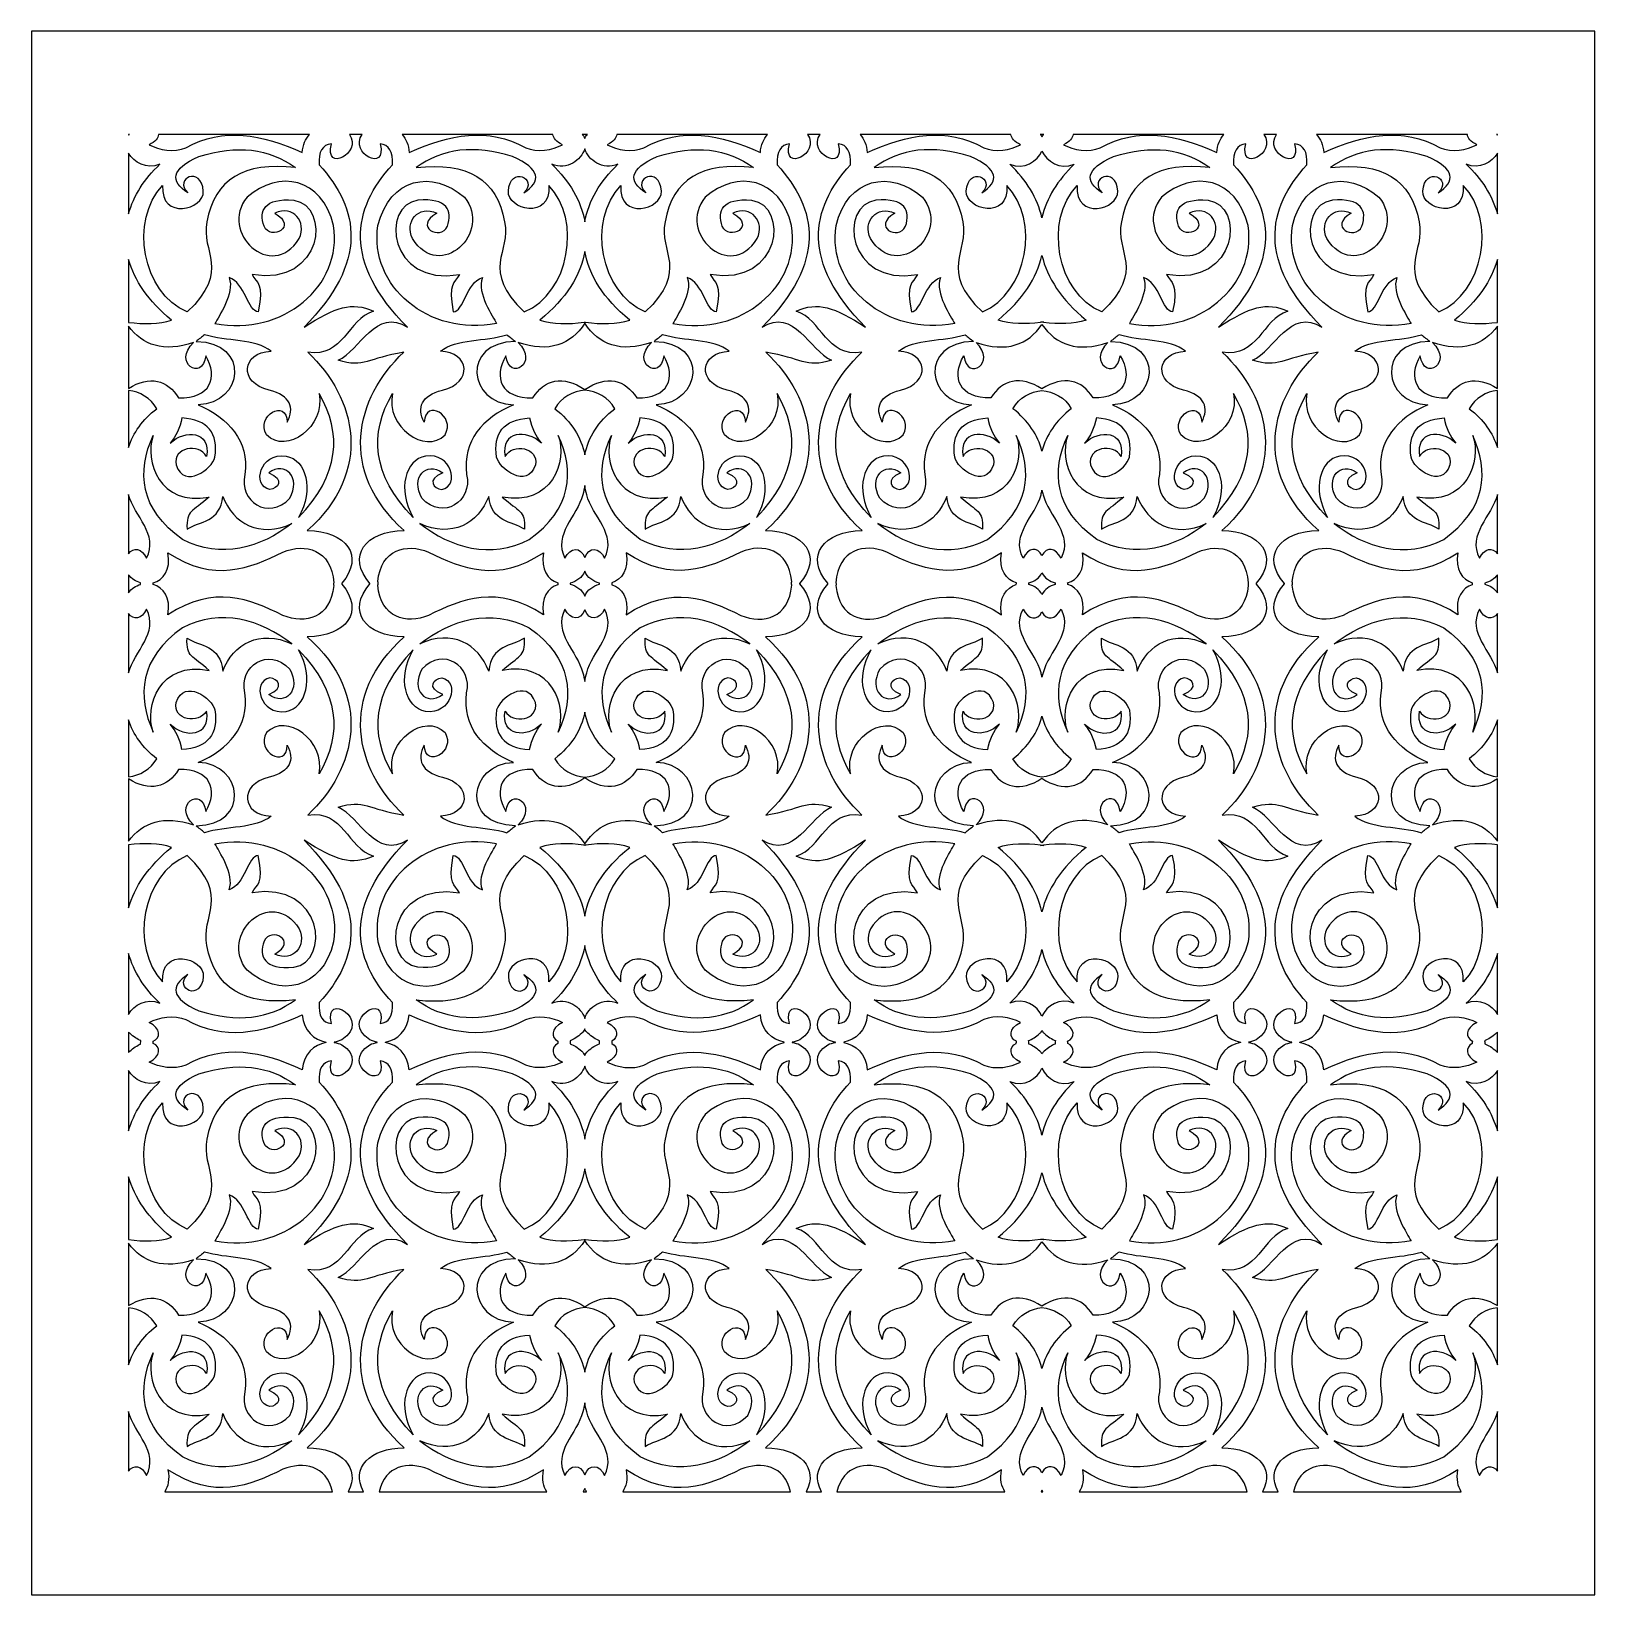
# Model space of a CAD drawing. Header units: millimetres. Extents: x -471 to 529, y -470 to 530.
import ezdxf

# ---------------------------------------------------------------- set-up
doc = ezdxf.new("R2010")
doc.units = ezdxf.units.MM
doc.layers.add('Plan 1', color=7, linetype='Continuous')

msp = doc.modelspace()

# ---------------------------------------------------------------- linework, layer by layer
at = {"layer": 'Plan 1', "color": 17}
for points, knots in [([(-470.8, 530), (-470.8, 530), (529.2, 530), (529.2, 530), (529.2, 530), (529.2, 530), (529.2, -470), (529.2, -470), (529.2, -470), (529.2, -470), (-470.8, -470), (-470.8, -470), (-470.8, -470), (-470.8, -470), (-470.8, 530), (-470.8, 530)], [0, 0, 0, 0, 0.2, 0.2, 0.2, 0.2, 0.4, 0.4, 0.4, 0.4, 0.6, 0.6, 0.6, 0.6, 1, 1, 1, 1]), ([(-408.6, 464), (-408.6, 464), (-408.1, 464), (-408.1, 464), (-408.1, 464), (-408.3, 463.9), (-408.4, 463.7), (-408.6, 463.5), (-408.6, 463.5), (-408.6, 463.5), (-408.6, 464), (-408.6, 464)], [0, 0, 0, 0, 0.25, 0.25, 0.25, 0.25, 0.5, 0.5, 0.5, 0.5, 1, 1, 1, 1]), ([(-389.4, 464), (-389.4, 464), (-292.9, 464), (-292.9, 464), (-292.9, 464), (-295.4, 461.2), (-297.1, 457.3), (-297.5, 452.4), (-297.5, 452.4), (-323.3, 464.3), (-347.9, 468.9), (-372, 455.4), (-372, 455.4), (-379.3, 452.4), (-389.2, 453.9), (-395.5, 457.4), (-395.5, 457.4), (-391.5, 459.2), (-389.7, 461.7), (-389.4, 464)], [0, 0, 0, 0, 0.16667, 0.16667, 0.16667, 0.16667, 0.33333, 0.33333, 0.33333, 0.33333, 0.5, 0.5, 0.5, 0.5, 0.66667, 0.66667, 0.66667, 0.66667, 1, 1, 1, 1]), ([(-267.4, 464), (-267.4, 464), (-259.2, 464), (-259.2, 464), (-259.2, 464), (-267.8, 451.9), (-242.9, 439.2), (-247.7, 458), (-247.7, 458), (-242, 457.5), (-239.4, 453), (-239.8, 444.6), (-239.8, 444.6), (-265.7, 416.5), (-271.6, 382.3), (-230.2, 340.7), (-230.2, 340.7), (-250.3, 353.7), (-260.7, 325.8), (-274.6, 319.6), (-274.6, 319.6), (-257.9, 314.3), (-255.5, 321), (-232.6, 324.7), (-232.6, 324.7), (-263.7, 295.4), (-274.8, 248.5), (-232.3, 210.6), (-232.3, 210.6), (-257.3, 210.4), (-269.4, 194.3), (-254.2, 176.7), (-254.2, 176.7), (-254.2, 176.7), (-254.2, 176.7), (-254.2, 176.7), (-254.2, 176.7), (-254.2, 176.7), (-254.2, 176.6), (-254.2, 176.6), (-254.2, 176.6), (-254.2, 176.6), (-254.2, 176.6), (-254.2, 176.6), (-254.2, 176.6), (-269.4, 159), (-257.3, 142.9), (-232.3, 142.7), (-232.3, 142.7), (-274.8, 104.8), (-263.7, 57.9), (-232.6, 28.7), (-232.6, 28.7), (-255.5, 32.3), (-257.9, 39), (-274.6, 33.7), (-274.6, 33.7), (-260.7, 27.5), (-250.3, -0.3), (-230.2, 12.6), (-230.2, 12.6), (-271.6, -28.9), (-265.7, -63.2), (-239.8, -91.3), (-239.8, -91.3), (-239.4, -99.7), (-242, -104.1), (-247.7, -104.7), (-247.7, -104.7), (-242.3, -83.5), (-274.4, -102.2), (-254.4, -115.1), (-254.4, -115.1), (-252.8, -115.8), (-251.1, -116.3), (-249.5, -116.5), (-249.5, -116.5), (-249.5, -116.6), (-249.5, -116.6), (-249.5, -116.7), (-249.5, -116.7), (-249.5, -116.7), (-249.5, -116.8), (-249.5, -116.8), (-249.5, -116.8), (-251.1, -117.1), (-252.8, -117.5), (-254.4, -118.2), (-254.4, -118.2), (-274.4, -131.2), (-242.3, -149.8), (-247.7, -128.6), (-247.7, -128.6), (-242, -129.2), (-239.4, -133.7), (-239.8, -142.1), (-239.8, -142.1), (-265.7, -170.1), (-271.6, -204.4), (-230.2, -245.9), (-230.2, -245.9), (-250.3, -233), (-260.7, -260.9), (-274.6, -267.1), (-274.6, -267.1), (-257.9, -272.4), (-255.5, -265.7), (-232.6, -262), (-232.6, -262), (-263.7, -291.3), (-274.8, -338.2), (-232.3, -376), (-232.3, -376), (-254.5, -376.2), (-266.5, -388.9), (-258.3, -404.1), (-258.3, -404.1), (-258.3, -404.1), (-268.2, -404.1), (-268.2, -404.1), (-268.2, -404.1), (-260.1, -388.9), (-272.1, -376.2), (-294.3, -376), (-294.3, -376), (-251.8, -338.2), (-262.8, -291.3), (-294, -262), (-294, -262), (-271.1, -265.7), (-268.7, -241), (-252, -235.7), (-252, -235.7), (-265.8, -229.5), (-276.3, -233), (-296.4, -245.9), (-296.4, -245.9), (-255, -204.4), (-260.9, -170.1), (-286.7, -142.1), (-286.7, -142.1), (-287.2, -133.7), (-284.6, -129.2), (-278.9, -128.6), (-278.9, -128.6), (-284.2, -149.8), (-252.2, -131.2), (-272.2, -118.2), (-272.2, -118.2), (-273.8, -117.5), (-275.4, -117.1), (-277.1, -116.8), (-277.1, -116.8), (-277, -116.8), (-277, -116.7), (-277, -116.7), (-277, -116.7), (-277, -116.6), (-277, -116.5), (-277.1, -116.5), (-277.1, -116.5), (-275.4, -116.3), (-273.8, -115.8), (-272.2, -115.1), (-272.2, -115.1), (-252.2, -102.2), (-284.2, -83.5), (-278.9, -104.7), (-278.9, -104.7), (-284.6, -104.1), (-287.2, -99.7), (-286.7, -91.3), (-286.7, -91.3), (-260.9, -63.2), (-255, -28.9), (-296.4, 12.6), (-296.4, 12.6), (-276.3, -0.3), (-265.8, -3.8), (-252, 2.4), (-252, 2.4), (-268.7, 7.7), (-271.1, 32.3), (-294, 28.7), (-294, 28.7), (-262.8, 57.9), (-251.8, 104.8), (-294.3, 142.7), (-294.3, 142.7), (-269.4, 142.9), (-257.3, 158.9), (-272.2, 176.4), (-272.2, 176.4), (-272.2, 176.6), (-272.2, 176.7), (-272.2, 176.9), (-272.2, 176.9), (-257.3, 194.4), (-269.4, 210.4), (-294.3, 210.6), (-294.3, 210.6), (-251.8, 248.5), (-262.8, 295.4), (-294, 324.7), (-294, 324.7), (-271.1, 321), (-268.7, 345.6), (-252, 351), (-252, 351), (-265.8, 357.2), (-276.3, 353.7), (-296.4, 340.7), (-296.4, 340.7), (-255, 382.3), (-260.9, 416.5), (-286.7, 444.6), (-286.7, 444.6), (-287.2, 453), (-284.6, 457.5), (-278.9, 458), (-278.9, 458), (-283.7, 439.2), (-258.8, 451.9), (-267.4, 464)], [0, 0, 0, 0, 0.01754, 0.01754, 0.01754, 0.01754, 0.03509, 0.03509, 0.03509, 0.03509, 0.05263, 0.05263, 0.05263, 0.05263, 0.07018, 0.07018, 0.07018, 0.07018, 0.08772, 0.08772, 0.08772, 0.08772, 0.10526, 0.10526, 0.10526, 0.10526, 0.12281, 0.12281, 0.12281, 0.12281, 0.14035, 0.14035, 0.14035, 0.14035, 0.15789, 0.15789, 0.15789, 0.15789, 0.17544, 0.17544, 0.17544, 0.17544, 0.19298, 0.19298, 0.19298, 0.19298, 0.21053, 0.21053, 0.21053, 0.21053, 0.22807, 0.22807, 0.22807, 0.22807, 0.24561, 0.24561, 0.24561, 0.24561, 0.26316, 0.26316, 0.26316, 0.26316, 0.2807, 0.2807, 0.2807, 0.2807, 0.29825, 0.29825, 0.29825, 0.29825, 0.31579, 0.31579, 0.31579, 0.31579, 0.33333, 0.33333, 0.33333, 0.33333, 0.35088, 0.35088, 0.35088, 0.35088, 0.36842, 0.36842, 0.36842, 0.36842, 0.38596, 0.38596, 0.38596, 0.38596, 0.40351, 0.40351, 0.40351, 0.40351, 0.42105, 0.42105, 0.42105, 0.42105, 0.4386, 0.4386, 0.4386, 0.4386, 0.45614, 0.45614, 0.45614, 0.45614, 0.47368, 0.47368, 0.47368, 0.47368, 0.49123, 0.49123, 0.49123, 0.49123, 0.50877, 0.50877, 0.50877, 0.50877, 0.52632, 0.52632, 0.52632, 0.52632, 0.54386, 0.54386, 0.54386, 0.54386, 0.5614, 0.5614, 0.5614, 0.5614, 0.57895, 0.57895, 0.57895, 0.57895, 0.59649, 0.59649, 0.59649, 0.59649, 0.61404, 0.61404, 0.61404, 0.61404, 0.63158, 0.63158, 0.63158, 0.63158, 0.64912, 0.64912, 0.64912, 0.64912, 0.66667, 0.66667, 0.66667, 0.66667, 0.68421, 0.68421, 0.68421, 0.68421, 0.70175, 0.70175, 0.70175, 0.70175, 0.7193, 0.7193, 0.7193, 0.7193, 0.73684, 0.73684, 0.73684, 0.73684, 0.75439, 0.75439, 0.75439, 0.75439, 0.77193, 0.77193, 0.77193, 0.77193, 0.78947, 0.78947, 0.78947, 0.78947, 0.80702, 0.80702, 0.80702, 0.80702, 0.82456, 0.82456, 0.82456, 0.82456, 0.84211, 0.84211, 0.84211, 0.84211, 0.85965, 0.85965, 0.85965, 0.85965, 0.87719, 0.87719, 0.87719, 0.87719, 0.89474, 0.89474, 0.89474, 0.89474, 0.91228, 0.91228, 0.91228, 0.91228, 0.92982, 0.92982, 0.92982, 0.92982, 0.94737, 0.94737, 0.94737, 0.94737, 0.96491, 0.96491, 0.96491, 0.96491, 1, 1, 1, 1]), ([(-233.7, 464), (-233.7, 464), (-137.2, 464), (-137.2, 464), (-137.2, 464), (-136.9, 461.7), (-135.1, 459.2), (-131.1, 457.4), (-131.1, 457.4), (-137.4, 453.9), (-147.3, 452.4), (-154.6, 455.4), (-154.6, 455.4), (-178.7, 468.9), (-203.3, 464.3), (-229.1, 452.4), (-229.1, 452.4), (-229.4, 457.3), (-231.2, 461.2), (-233.7, 464)], [0, 0, 0, 0, 0.16667, 0.16667, 0.16667, 0.16667, 0.33333, 0.33333, 0.33333, 0.33333, 0.5, 0.5, 0.5, 0.5, 0.66667, 0.66667, 0.66667, 0.66667, 1, 1, 1, 1]), ([(-118.5, 464), (-118.5, 464), (-115.1, 464), (-115.1, 464), (-115.1, 464), (-115.9, 463.3), (-116.4, 462.4), (-116.8, 461.4), (-116.8, 461.4), (-117.2, 462.4), (-117.7, 463.3), (-118.5, 464)], [0, 0, 0, 0, 0.25, 0.25, 0.25, 0.25, 0.5, 0.5, 0.5, 0.5, 1, 1, 1, 1]), ([(-96.4, 464), (-96.4, 464), (0.1, 464), (0.1, 464), (0.1, 464), (-2.4, 461.2), (-4.2, 457.3), (-4.5, 452.4), (-4.5, 452.4), (-30.3, 464.3), (-54.9, 468.9), (-79, 455.4), (-79, 455.4), (-86.3, 452.4), (-96.2, 453.9), (-102.5, 457.4), (-102.5, 457.4), (-98.5, 459.2), (-96.7, 461.7), (-96.4, 464)], [0, 0, 0, 0, 0.16667, 0.16667, 0.16667, 0.16667, 0.33333, 0.33333, 0.33333, 0.33333, 0.5, 0.5, 0.5, 0.5, 0.66667, 0.66667, 0.66667, 0.66667, 1, 1, 1, 1]), ([(25.6, 464), (25.6, 464), (33.8, 464), (33.8, 464), (33.8, 464), (25.2, 451.9), (50.1, 439.2), (45.3, 458), (45.3, 458), (51, 457.5), (53.6, 453), (53.1, 444.6), (53.1, 444.6), (27.3, 416.5), (21.4, 382.3), (62.8, 340.7), (62.8, 340.7), (42.7, 353.7), (32.2, 357.2), (18.4, 351), (18.4, 351), (35.1, 345.6), (37.5, 321), (60.4, 324.7), (60.4, 324.7), (29.2, 295.4), (18.2, 248.5), (60.7, 210.6), (60.7, 210.6), (35.8, 210.4), (23.7, 194.4), (38.6, 176.9), (38.6, 176.9), (38.6, 176.7), (38.6, 176.6), (38.6, 176.4), (38.6, 176.4), (23.7, 158.9), (35.8, 142.9), (60.7, 142.7), (60.7, 142.7), (18.2, 104.8), (29.2, 57.9), (60.4, 28.7), (60.4, 28.7), (37.5, 32.3), (35.1, 7.7), (18.4, 2.4), (18.4, 2.4), (32.2, -3.8), (42.7, -0.3), (62.8, 12.6), (62.8, 12.6), (21.4, -28.9), (27.3, -63.2), (53.1, -91.3), (53.1, -91.3), (53.6, -99.7), (51, -104.1), (45.3, -104.7), (45.3, -104.7), (50.7, -83.5), (18.6, -102.2), (38.6, -115.1), (38.6, -115.1), (40.2, -115.8), (41.8, -116.3), (43.5, -116.5), (43.5, -116.5), (43.5, -116.5), (43.5, -116.6), (43.5, -116.7), (43.5, -116.7), (43.5, -116.7), (43.5, -116.8), (43.5, -116.8), (43.5, -116.8), (41.8, -117.1), (40.2, -117.5), (38.6, -118.2), (38.6, -118.2), (18.6, -131.2), (50.7, -149.8), (45.3, -128.6), (45.3, -128.6), (51, -129.2), (53.6, -133.7), (53.1, -142.1), (53.1, -142.1), (27.3, -170.1), (21.4, -204.4), (62.8, -245.9), (62.8, -245.9), (42.7, -233), (32.2, -229.5), (18.4, -235.7), (18.4, -235.7), (35.1, -241), (37.5, -265.7), (60.4, -262), (60.4, -262), (29.2, -291.3), (18.2, -338.2), (60.7, -376), (60.7, -376), (38.5, -376.2), (26.5, -388.9), (34.6, -404.1), (34.6, -404.1), (34.6, -404.1), (24.7, -404.1), (24.7, -404.1), (24.7, -404.1), (32.9, -388.9), (20.9, -376.2), (-1.3, -376), (-1.3, -376), (41.2, -338.2), (30.2, -291.3), (-1, -262), (-1, -262), (21.9, -265.7), (24.3, -272.4), (41, -267.1), (41, -267.1), (27.1, -260.9), (16.7, -233), (-3.4, -245.9), (-3.4, -245.9), (38, -204.4), (32.1, -170.1), (6.2, -142.1), (6.2, -142.1), (5.8, -133.7), (8.4, -129.2), (14.1, -128.6), (14.1, -128.6), (8.7, -149.8), (40.8, -131.2), (20.8, -118.2), (20.8, -118.2), (19.2, -117.5), (17.5, -117.1), (15.9, -116.8), (15.9, -116.8), (15.9, -116.8), (15.9, -116.7), (15.9, -116.7), (15.9, -116.7), (15.9, -116.6), (15.9, -116.6), (15.9, -116.5), (15.9, -116.5), (17.5, -116.3), (19.2, -115.8), (20.8, -115.1), (20.8, -115.1), (40.8, -102.2), (8.7, -83.5), (14.1, -104.7), (14.1, -104.7), (8.4, -104.1), (5.8, -99.7), (6.2, -91.3), (6.2, -91.3), (32.1, -63.2), (38, -28.9), (-3.4, 12.6), (-3.4, 12.6), (16.7, -0.3), (27.1, 27.5), (41, 33.7), (41, 33.7), (24.3, 39), (21.9, 32.3), (-1, 28.7), (-1, 28.7), (30.2, 57.9), (41.2, 104.8), (-1.3, 142.7), (-1.3, 142.7), (23.7, 142.9), (35.8, 159), (20.6, 176.6), (20.6, 176.6), (20.6, 176.6), (20.6, 176.6), (20.6, 176.6), (20.6, 176.6), (20.6, 176.6), (20.6, 176.7), (20.6, 176.7), (20.6, 176.7), (20.6, 176.7), (20.6, 176.7), (20.6, 176.7), (20.6, 176.7), (35.8, 194.3), (23.7, 210.4), (-1.3, 210.6), (-1.3, 210.6), (41.2, 248.5), (30.2, 295.4), (-1, 324.7), (-1, 324.7), (21.9, 321), (24.3, 314.3), (41, 319.6), (41, 319.6), (27.1, 325.8), (16.7, 353.7), (-3.4, 340.7), (-3.4, 340.7), (38, 382.3), (32.1, 416.5), (6.2, 444.6), (6.2, 444.6), (5.8, 453), (8.4, 457.5), (14.1, 458), (14.1, 458), (9.3, 439.2), (34.2, 451.9), (25.6, 464)], [0, 0, 0, 0, 0.01754, 0.01754, 0.01754, 0.01754, 0.03509, 0.03509, 0.03509, 0.03509, 0.05263, 0.05263, 0.05263, 0.05263, 0.07018, 0.07018, 0.07018, 0.07018, 0.08772, 0.08772, 0.08772, 0.08772, 0.10526, 0.10526, 0.10526, 0.10526, 0.12281, 0.12281, 0.12281, 0.12281, 0.14035, 0.14035, 0.14035, 0.14035, 0.15789, 0.15789, 0.15789, 0.15789, 0.17544, 0.17544, 0.17544, 0.17544, 0.19298, 0.19298, 0.19298, 0.19298, 0.21053, 0.21053, 0.21053, 0.21053, 0.22807, 0.22807, 0.22807, 0.22807, 0.24561, 0.24561, 0.24561, 0.24561, 0.26316, 0.26316, 0.26316, 0.26316, 0.2807, 0.2807, 0.2807, 0.2807, 0.29825, 0.29825, 0.29825, 0.29825, 0.31579, 0.31579, 0.31579, 0.31579, 0.33333, 0.33333, 0.33333, 0.33333, 0.35088, 0.35088, 0.35088, 0.35088, 0.36842, 0.36842, 0.36842, 0.36842, 0.38596, 0.38596, 0.38596, 0.38596, 0.40351, 0.40351, 0.40351, 0.40351, 0.42105, 0.42105, 0.42105, 0.42105, 0.4386, 0.4386, 0.4386, 0.4386, 0.45614, 0.45614, 0.45614, 0.45614, 0.47368, 0.47368, 0.47368, 0.47368, 0.49123, 0.49123, 0.49123, 0.49123, 0.50877, 0.50877, 0.50877, 0.50877, 0.52632, 0.52632, 0.52632, 0.52632, 0.54386, 0.54386, 0.54386, 0.54386, 0.5614, 0.5614, 0.5614, 0.5614, 0.57895, 0.57895, 0.57895, 0.57895, 0.59649, 0.59649, 0.59649, 0.59649, 0.61404, 0.61404, 0.61404, 0.61404, 0.63158, 0.63158, 0.63158, 0.63158, 0.64912, 0.64912, 0.64912, 0.64912, 0.66667, 0.66667, 0.66667, 0.66667, 0.68421, 0.68421, 0.68421, 0.68421, 0.70175, 0.70175, 0.70175, 0.70175, 0.7193, 0.7193, 0.7193, 0.7193, 0.73684, 0.73684, 0.73684, 0.73684, 0.75439, 0.75439, 0.75439, 0.75439, 0.77193, 0.77193, 0.77193, 0.77193, 0.78947, 0.78947, 0.78947, 0.78947, 0.80702, 0.80702, 0.80702, 0.80702, 0.82456, 0.82456, 0.82456, 0.82456, 0.84211, 0.84211, 0.84211, 0.84211, 0.85965, 0.85965, 0.85965, 0.85965, 0.87719, 0.87719, 0.87719, 0.87719, 0.89474, 0.89474, 0.89474, 0.89474, 0.91228, 0.91228, 0.91228, 0.91228, 0.92982, 0.92982, 0.92982, 0.92982, 0.94737, 0.94737, 0.94737, 0.94737, 0.96491, 0.96491, 0.96491, 0.96491, 1, 1, 1, 1]), ([(59.3, 464), (59.3, 464), (155.8, 464), (155.8, 464), (155.8, 464), (156.1, 461.7), (157.9, 459.2), (161.9, 457.4), (161.9, 457.4), (155.6, 453.9), (145.7, 452.4), (138.4, 455.4), (138.4, 455.4), (114.3, 468.9), (89.7, 464.3), (63.9, 452.4), (63.9, 452.4), (63.5, 457.3), (61.8, 461.2), (59.3, 464)], [0, 0, 0, 0, 0.16667, 0.16667, 0.16667, 0.16667, 0.33333, 0.33333, 0.33333, 0.33333, 0.5, 0.5, 0.5, 0.5, 0.66667, 0.66667, 0.66667, 0.66667, 1, 1, 1, 1]), ([(174.5, 464), (174.5, 464), (176.8, 464), (176.8, 464), (176.8, 464), (176.3, 463.6), (176, 463.1), (175.6, 462.5), (175.6, 462.5), (175.3, 463.1), (175, 463.6), (174.5, 464)], [0, 0, 0, 0, 0.25, 0.25, 0.25, 0.25, 0.5, 0.5, 0.5, 0.5, 1, 1, 1, 1]), ([(195.5, 464), (195.5, 464), (292, 464), (292, 464), (292, 464), (289.5, 461.2), (287.8, 457.3), (287.4, 452.4), (287.4, 452.4), (261.6, 464.3), (237, 468.9), (212.9, 455.4), (212.9, 455.4), (205.6, 452.4), (195.7, 453.9), (189.4, 457.4), (189.4, 457.4), (193.4, 459.2), (195.2, 461.7), (195.5, 464)], [0, 0, 0, 0, 0.16667, 0.16667, 0.16667, 0.16667, 0.33333, 0.33333, 0.33333, 0.33333, 0.5, 0.5, 0.5, 0.5, 0.66667, 0.66667, 0.66667, 0.66667, 1, 1, 1, 1]), ([(317.5, 464), (317.5, 464), (325.7, 464), (325.7, 464), (325.7, 464), (317.1, 451.9), (342, 439.2), (337.2, 458), (337.2, 458), (342.9, 457.5), (345.5, 453), (345.1, 444.6), (345.1, 444.6), (319.2, 416.5), (313.3, 382.3), (354.7, 340.7), (354.7, 340.7), (334.6, 353.7), (324.2, 325.8), (310.3, 319.6), (310.3, 319.6), (327, 314.3), (329.4, 321), (352.3, 324.7), (352.3, 324.7), (321.1, 295.4), (310.1, 248.5), (352.6, 210.6), (352.6, 210.6), (327.6, 210.4), (315.5, 194.3), (330.7, 176.7), (330.7, 176.7), (330.7, 176.7), (330.7, 176.7), (330.7, 176.7), (330.7, 176.7), (330.7, 176.7), (330.7, 176.6), (330.7, 176.6), (330.7, 176.6), (330.7, 176.6), (330.7, 176.6), (330.7, 176.6), (330.7, 176.6), (315.5, 159), (327.6, 142.9), (352.6, 142.7), (352.6, 142.7), (310.1, 104.8), (321.1, 57.9), (352.3, 28.7), (352.3, 28.7), (329.4, 32.3), (327, 39), (310.3, 33.7), (310.3, 33.7), (324.2, 27.5), (334.6, -0.3), (354.7, 12.6), (354.7, 12.6), (313.3, -28.9), (319.2, -63.2), (345.1, -91.3), (345.1, -91.3), (345.5, -99.7), (342.9, -104.1), (337.2, -104.7), (337.2, -104.7), (342.6, -83.5), (310.5, -102.2), (330.5, -115.1), (330.5, -115.1), (332.1, -115.8), (333.8, -116.3), (335.4, -116.5), (335.4, -116.5), (335.4, -116.6), (335.4, -116.6), (335.4, -116.7), (335.4, -116.7), (335.4, -116.7), (335.4, -116.8), (335.4, -116.8), (335.4, -116.8), (333.8, -117.1), (332.1, -117.5), (330.5, -118.2), (330.5, -118.2), (310.5, -131.2), (342.6, -149.8), (337.2, -128.6), (337.2, -128.6), (342.9, -129.2), (345.5, -133.7), (345.1, -142.1), (345.1, -142.1), (319.2, -170.1), (313.3, -204.4), (354.7, -245.9), (354.7, -245.9), (334.6, -233), (324.2, -260.9), (310.3, -267.1), (310.3, -267.1), (327, -272.4), (329.4, -265.7), (352.3, -262), (352.3, -262), (321.1, -291.3), (310.1, -338.2), (352.6, -376), (352.6, -376), (330.4, -376.2), (318.4, -388.9), (326.6, -404.1), (326.6, -404.1), (326.6, -404.1), (316.7, -404.1), (316.7, -404.1), (316.7, -404.1), (324.8, -388.9), (312.8, -376.2), (290.6, -376), (290.6, -376), (333.1, -338.2), (322.1, -291.3), (290.9, -262), (290.9, -262), (313.8, -265.7), (316.2, -241), (332.9, -235.7), (332.9, -235.7), (319.1, -229.5), (308.6, -233), (288.5, -245.9), (288.5, -245.9), (329.9, -204.4), (324, -170.1), (298.2, -142.1), (298.2, -142.1), (297.7, -133.7), (300.3, -129.2), (306, -128.6), (306, -128.6), (300.7, -149.8), (332.7, -131.2), (312.7, -118.2), (312.7, -118.2), (311.1, -117.5), (309.5, -117.1), (307.8, -116.8), (307.8, -116.8), (307.9, -116.8), (307.9, -116.7), (307.9, -116.7), (307.9, -116.7), (307.9, -116.6), (307.9, -116.5), (307.8, -116.5), (307.8, -116.5), (309.5, -116.3), (311.1, -115.8), (312.7, -115.1), (312.7, -115.1), (332.7, -102.2), (300.7, -83.5), (306, -104.7), (306, -104.7), (300.3, -104.1), (297.7, -99.7), (298.2, -91.3), (298.2, -91.3), (324, -63.2), (329.9, -28.9), (288.5, 12.6), (288.5, 12.6), (308.6, -0.3), (319.1, -3.8), (332.9, 2.4), (332.9, 2.4), (316.2, 7.7), (313.8, 32.3), (290.9, 28.7), (290.9, 28.7), (322.1, 57.9), (333.1, 104.8), (290.6, 142.7), (290.6, 142.7), (315.5, 142.9), (327.6, 158.9), (312.7, 176.4), (312.7, 176.4), (312.7, 176.6), (312.7, 176.7), (312.7, 176.9), (312.7, 176.9), (327.6, 194.4), (315.5, 210.4), (290.6, 210.6), (290.6, 210.6), (333.1, 248.5), (322.1, 295.4), (290.9, 324.7), (290.9, 324.7), (313.8, 321), (316.2, 345.6), (332.9, 351), (332.9, 351), (319.1, 357.2), (308.6, 353.7), (288.5, 340.7), (288.5, 340.7), (329.9, 382.3), (324, 416.5), (298.2, 444.6), (298.2, 444.6), (297.7, 453), (300.3, 457.5), (306, 458), (306, 458), (301.2, 439.2), (326.1, 451.9), (317.5, 464)], [0, 0, 0, 0, 0.01754, 0.01754, 0.01754, 0.01754, 0.03509, 0.03509, 0.03509, 0.03509, 0.05263, 0.05263, 0.05263, 0.05263, 0.07018, 0.07018, 0.07018, 0.07018, 0.08772, 0.08772, 0.08772, 0.08772, 0.10526, 0.10526, 0.10526, 0.10526, 0.12281, 0.12281, 0.12281, 0.12281, 0.14035, 0.14035, 0.14035, 0.14035, 0.15789, 0.15789, 0.15789, 0.15789, 0.17544, 0.17544, 0.17544, 0.17544, 0.19298, 0.19298, 0.19298, 0.19298, 0.21053, 0.21053, 0.21053, 0.21053, 0.22807, 0.22807, 0.22807, 0.22807, 0.24561, 0.24561, 0.24561, 0.24561, 0.26316, 0.26316, 0.26316, 0.26316, 0.2807, 0.2807, 0.2807, 0.2807, 0.29825, 0.29825, 0.29825, 0.29825, 0.31579, 0.31579, 0.31579, 0.31579, 0.33333, 0.33333, 0.33333, 0.33333, 0.35088, 0.35088, 0.35088, 0.35088, 0.36842, 0.36842, 0.36842, 0.36842, 0.38596, 0.38596, 0.38596, 0.38596, 0.40351, 0.40351, 0.40351, 0.40351, 0.42105, 0.42105, 0.42105, 0.42105, 0.4386, 0.4386, 0.4386, 0.4386, 0.45614, 0.45614, 0.45614, 0.45614, 0.47368, 0.47368, 0.47368, 0.47368, 0.49123, 0.49123, 0.49123, 0.49123, 0.50877, 0.50877, 0.50877, 0.50877, 0.52632, 0.52632, 0.52632, 0.52632, 0.54386, 0.54386, 0.54386, 0.54386, 0.5614, 0.5614, 0.5614, 0.5614, 0.57895, 0.57895, 0.57895, 0.57895, 0.59649, 0.59649, 0.59649, 0.59649, 0.61404, 0.61404, 0.61404, 0.61404, 0.63158, 0.63158, 0.63158, 0.63158, 0.64912, 0.64912, 0.64912, 0.64912, 0.66667, 0.66667, 0.66667, 0.66667, 0.68421, 0.68421, 0.68421, 0.68421, 0.70175, 0.70175, 0.70175, 0.70175, 0.7193, 0.7193, 0.7193, 0.7193, 0.73684, 0.73684, 0.73684, 0.73684, 0.75439, 0.75439, 0.75439, 0.75439, 0.77193, 0.77193, 0.77193, 0.77193, 0.78947, 0.78947, 0.78947, 0.78947, 0.80702, 0.80702, 0.80702, 0.80702, 0.82456, 0.82456, 0.82456, 0.82456, 0.84211, 0.84211, 0.84211, 0.84211, 0.85965, 0.85965, 0.85965, 0.85965, 0.87719, 0.87719, 0.87719, 0.87719, 0.89474, 0.89474, 0.89474, 0.89474, 0.91228, 0.91228, 0.91228, 0.91228, 0.92982, 0.92982, 0.92982, 0.92982, 0.94737, 0.94737, 0.94737, 0.94737, 0.96491, 0.96491, 0.96491, 0.96491, 1, 1, 1, 1]), ([(351.2, 464), (351.2, 464), (447.7, 464), (447.7, 464), (447.7, 464), (448, 461.7), (449.8, 459.2), (453.8, 457.4), (453.8, 457.4), (447.5, 453.9), (437.6, 452.4), (430.3, 455.4), (430.3, 455.4), (406.2, 468.9), (381.6, 464.3), (355.8, 452.4), (355.8, 452.4), (355.5, 457.3), (353.7, 461.2), (351.2, 464)], [0, 0, 0, 0, 0.16667, 0.16667, 0.16667, 0.16667, 0.33333, 0.33333, 0.33333, 0.33333, 0.5, 0.5, 0.5, 0.5, 0.66667, 0.66667, 0.66667, 0.66667, 1, 1, 1, 1]), ([(466.4, 464), (466.4, 464), (466.9, 464), (466.9, 464), (466.9, 464), (466.9, 464), (466.9, 463.5), (466.9, 463.5), (466.9, 463.5), (466.8, 463.7), (466.6, 463.9), (466.4, 464)], [0, 0, 0, 0, 0.25, 0.25, 0.25, 0.25, 0.5, 0.5, 0.5, 0.5, 1, 1, 1, 1]), ([(-408.6, 413.3), (-408.6, 413.3), (-408.6, 452.1), (-408.6, 452.1), (-408.6, 452.1), (-405.2, 446.1), (-397.3, 441.4), (-388.6, 444.9), (-388.6, 444.9), (-398.5, 435.6), (-405.4, 424.8), (-408.6, 413.3)], [0, 0, 0, 0, 0.25, 0.25, 0.25, 0.25, 0.5, 0.5, 0.5, 0.5, 1, 1, 1, 1]), ([(-370.7, 426.6), (-380.3, 436.1), (-361.9, 444.2), (-360.8, 427.8), (-360.8, 427.8), (-360, 416), (-388.3, 408.7), (-386.8, 431.4), (-386.8, 431.4), (-408.1, 408.9), (-400, 362.8), (-371.1, 350.5), (-371.1, 350.5), (-342.7, 377.2), (-362.7, 388.9), (-358.5, 408.1), (-358.5, 408.1), (-353.7, 435.2), (-334.8, 446.7), (-301.9, 442.8), (-301.9, 442.8), (-318.7, 455.2), (-339.2, 457.5), (-363.6, 449.9), (-363.6, 449.9), (-381.6, 441.8), (-382.1, 434.1), (-370.7, 426.6)], [0, 0, 0, 0, 0.125, 0.125, 0.125, 0.125, 0.25, 0.25, 0.25, 0.25, 0.375, 0.375, 0.375, 0.375, 0.5, 0.5, 0.5, 0.5, 0.625, 0.625, 0.625, 0.625, 0.75, 0.75, 0.75, 0.75, 1, 1, 1, 1]), ([(-155.9, 426.6), (-146.2, 436.1), (-164.7, 444.2), (-165.7, 427.8), (-165.7, 427.8), (-166.6, 416), (-138.3, 408.7), (-139.8, 431.4), (-139.8, 431.4), (-118.5, 408.9), (-126.6, 362.8), (-155.5, 350.5), (-155.5, 350.5), (-183.9, 377.2), (-163.9, 388.9), (-168.1, 408.1), (-168.1, 408.1), (-172.9, 435.2), (-191.8, 446.7), (-224.7, 442.8), (-224.7, 442.8), (-207.9, 455.2), (-187.3, 457.5), (-163, 449.9), (-163, 449.9), (-144.9, 441.8), (-144.4, 434.1), (-155.9, 426.6)], [0, 0, 0, 0, 0.125, 0.125, 0.125, 0.125, 0.25, 0.25, 0.25, 0.25, 0.375, 0.375, 0.375, 0.375, 0.5, 0.5, 0.5, 0.5, 0.625, 0.625, 0.625, 0.625, 0.75, 0.75, 0.75, 0.75, 1, 1, 1, 1]), ([(-116.8, 454.8), (-114.5, 447.6), (-105.5, 440.9), (-95.6, 444.9), (-95.6, 444.9), (-107, 434.2), (-114.4, 421.5), (-116.8, 408.1), (-116.8, 408.1), (-119.2, 421.5), (-126.6, 434.2), (-137.9, 444.9), (-137.9, 444.9), (-128.1, 440.9), (-119.1, 447.6), (-116.8, 454.8)], [0, 0, 0, 0, 0.2, 0.2, 0.2, 0.2, 0.4, 0.4, 0.4, 0.4, 0.6, 0.6, 0.6, 0.6, 1, 1, 1, 1]), ([(-77.7, 426.6), (-87.4, 436.1), (-68.9, 444.2), (-67.8, 427.8), (-67.8, 427.8), (-67, 416), (-95.3, 408.7), (-93.8, 431.4), (-93.8, 431.4), (-115.1, 408.9), (-107, 362.8), (-78.1, 350.5), (-78.1, 350.5), (-49.7, 377.2), (-69.7, 388.9), (-65.5, 408.1), (-65.5, 408.1), (-60.7, 435.2), (-41.8, 446.7), (-8.9, 442.8), (-8.9, 442.8), (-25.7, 455.2), (-46.3, 457.5), (-70.6, 449.9), (-70.6, 449.9), (-88.6, 441.8), (-89.2, 434.1), (-77.7, 426.6)], [0, 0, 0, 0, 0.125, 0.125, 0.125, 0.125, 0.25, 0.25, 0.25, 0.25, 0.375, 0.375, 0.375, 0.375, 0.5, 0.5, 0.5, 0.5, 0.625, 0.625, 0.625, 0.625, 0.75, 0.75, 0.75, 0.75, 1, 1, 1, 1]), ([(137.1, 426.6), (146.7, 436.1), (128.3, 444.2), (127.2, 427.8), (127.2, 427.8), (126.4, 416), (154.7, 408.7), (153.2, 431.4), (153.2, 431.4), (174.5, 408.9), (166.4, 362.8), (137.5, 350.5), (137.5, 350.5), (109.1, 377.2), (129.1, 388.9), (124.9, 408.1), (124.9, 408.1), (120.1, 435.2), (101.2, 446.7), (68.3, 442.8), (68.3, 442.8), (85.1, 455.2), (105.6, 457.5), (130, 449.9), (130, 449.9), (148, 441.8), (148.5, 434.1), (137.1, 426.6)], [0, 0, 0, 0, 0.125, 0.125, 0.125, 0.125, 0.25, 0.25, 0.25, 0.25, 0.375, 0.375, 0.375, 0.375, 0.5, 0.5, 0.5, 0.5, 0.625, 0.625, 0.625, 0.625, 0.75, 0.75, 0.75, 0.75, 1, 1, 1, 1]), ([(175.6, 410.7), (178.5, 423.2), (185.7, 434.9), (196.3, 444.9), (196.3, 444.9), (187, 441.1), (178.6, 446.8), (175.6, 453.4), (175.6, 453.4), (172.7, 446.8), (164.3, 441.1), (155, 444.9), (155, 444.9), (165.6, 434.9), (172.8, 423.2), (175.6, 410.7)], [0, 0, 0, 0, 0.2, 0.2, 0.2, 0.2, 0.4, 0.4, 0.4, 0.4, 0.6, 0.6, 0.6, 0.6, 1, 1, 1, 1]), ([(214.2, 426.6), (204.6, 436.1), (223, 444.2), (224.1, 427.8), (224.1, 427.8), (224.9, 416), (196.6, 408.7), (198.1, 431.4), (198.1, 431.4), (176.8, 408.9), (184.9, 362.8), (213.8, 350.5), (213.8, 350.5), (242.2, 377.2), (222.2, 388.9), (226.4, 408.1), (226.4, 408.1), (231.2, 435.2), (250.1, 446.7), (283, 442.8), (283, 442.8), (266.2, 455.2), (245.7, 457.5), (221.3, 449.9), (221.3, 449.9), (203.3, 441.8), (202.8, 434.1), (214.2, 426.6)], [0, 0, 0, 0, 0.125, 0.125, 0.125, 0.125, 0.25, 0.25, 0.25, 0.25, 0.375, 0.375, 0.375, 0.375, 0.5, 0.5, 0.5, 0.5, 0.625, 0.625, 0.625, 0.625, 0.75, 0.75, 0.75, 0.75, 1, 1, 1, 1]), ([(429, 426.6), (438.7, 436.1), (420.2, 444.2), (419.2, 427.8), (419.2, 427.8), (418.3, 416), (446.6, 408.7), (445.1, 431.4), (445.1, 431.4), (466.4, 408.9), (458.3, 362.8), (429.4, 350.5), (429.4, 350.5), (401, 377.2), (421, 388.9), (416.8, 408.1), (416.8, 408.1), (412, 435.2), (393.1, 446.7), (360.2, 442.8), (360.2, 442.8), (377, 455.2), (397.6, 457.5), (421.9, 449.9), (421.9, 449.9), (440, 441.8), (440.5, 434.1), (429, 426.6)], [0, 0, 0, 0, 0.125, 0.125, 0.125, 0.125, 0.25, 0.25, 0.25, 0.25, 0.375, 0.375, 0.375, 0.375, 0.5, 0.5, 0.5, 0.5, 0.625, 0.625, 0.625, 0.625, 0.75, 0.75, 0.75, 0.75, 1, 1, 1, 1]), ([(466.9, 452.1), (466.9, 452.1), (466.9, 413.3), (466.9, 413.3), (466.9, 413.3), (463.7, 424.8), (456.8, 435.6), (447, 444.9), (447, 444.9), (455.6, 441.4), (463.5, 446.1), (466.9, 452.1)], [0, 0, 0, 0, 0.25, 0.25, 0.25, 0.25, 0.5, 0.5, 0.5, 0.5, 1, 1, 1, 1]), ([(-353.4, 343), (-351.1, 347.5), (-340.5, 362.4), (-344.3, 372.4), (-344.3, 372.4), (-334.1, 369.4), (-332.2, 350.3), (-325.7, 350.6), (-325.7, 350.6), (-321.8, 369.1), (-326.6, 368.6), (-329.6, 374.4), (-329.6, 374.4), (-283.8, 366.6), (-279.2, 418.9), (-303, 421.9), (-303, 421.9), (-321.8, 423.6), (-325.4, 415.2), (-321.9, 405.3), (-321.9, 405.3), (-317.6, 395.8), (-299.8, 405), (-315.1, 413.6), (-315.1, 413.6), (-303.3, 419.1), (-294.4, 408.2), (-299.5, 397.4), (-299.5, 397.4), (-317.2, 369.3), (-351.2, 401.5), (-332.8, 423.8), (-332.8, 423.8), (-312.4, 441.6), (-284.9, 436.5), (-277.5, 405.7), (-277.5, 405.7), (-271.6, 366.9), (-310, 334.7), (-353.4, 343)], [0, 0, 0, 0, 0.09091, 0.09091, 0.09091, 0.09091, 0.18182, 0.18182, 0.18182, 0.18182, 0.27273, 0.27273, 0.27273, 0.27273, 0.36364, 0.36364, 0.36364, 0.36364, 0.45455, 0.45455, 0.45455, 0.45455, 0.54545, 0.54545, 0.54545, 0.54545, 0.63636, 0.63636, 0.63636, 0.63636, 0.72727, 0.72727, 0.72727, 0.72727, 0.81818, 0.81818, 0.81818, 0.81818, 1, 1, 1, 1]), ([(-173.2, 343), (-175.4, 347.5), (-186.1, 362.4), (-182.3, 372.4), (-182.3, 372.4), (-192.5, 369.4), (-194.4, 350.3), (-200.9, 350.6), (-200.9, 350.6), (-204.7, 369.1), (-200, 368.6), (-197, 374.4), (-197, 374.4), (-242.8, 366.6), (-247.4, 418.9), (-223.5, 421.9), (-223.5, 421.9), (-204.7, 423.6), (-201.2, 415.2), (-204.7, 405.3), (-204.7, 405.3), (-209, 395.8), (-226.8, 405), (-211.5, 413.6), (-211.5, 413.6), (-223.3, 419.1), (-232.2, 408.2), (-227.1, 397.4), (-227.1, 397.4), (-209.4, 369.3), (-175.4, 401.5), (-193.8, 423.8), (-193.8, 423.8), (-214.2, 441.6), (-241.7, 436.5), (-249.1, 405.7), (-249.1, 405.7), (-255, 366.9), (-216.6, 334.7), (-173.2, 343)], [0, 0, 0, 0, 0.09091, 0.09091, 0.09091, 0.09091, 0.18182, 0.18182, 0.18182, 0.18182, 0.27273, 0.27273, 0.27273, 0.27273, 0.36364, 0.36364, 0.36364, 0.36364, 0.45455, 0.45455, 0.45455, 0.45455, 0.54545, 0.54545, 0.54545, 0.54545, 0.63636, 0.63636, 0.63636, 0.63636, 0.72727, 0.72727, 0.72727, 0.72727, 0.81818, 0.81818, 0.81818, 0.81818, 1, 1, 1, 1]), ([(-60.4, 343), (-58.2, 347.5), (-47.5, 362.4), (-51.3, 372.4), (-51.3, 372.4), (-41.1, 369.4), (-39.2, 350.3), (-32.7, 350.6), (-32.7, 350.6), (-28.9, 369.1), (-33.6, 368.6), (-36.6, 374.4), (-36.6, 374.4), (9.2, 366.6), (13.8, 418.9), (-10.1, 421.9), (-10.1, 421.9), (-28.8, 423.6), (-32.4, 415.2), (-28.9, 405.3), (-28.9, 405.3), (-24.6, 395.8), (-6.8, 405), (-22.1, 413.6), (-22.1, 413.6), (-10.3, 419.1), (-1.4, 408.2), (-6.5, 397.4), (-6.5, 397.4), (-24.2, 369.3), (-58.2, 401.5), (-39.8, 423.8), (-39.8, 423.8), (-19.4, 441.6), (8.1, 436.5), (15.5, 405.7), (15.5, 405.7), (21.4, 366.9), (-17, 334.7), (-60.4, 343)], [0, 0, 0, 0, 0.09091, 0.09091, 0.09091, 0.09091, 0.18182, 0.18182, 0.18182, 0.18182, 0.27273, 0.27273, 0.27273, 0.27273, 0.36364, 0.36364, 0.36364, 0.36364, 0.45455, 0.45455, 0.45455, 0.45455, 0.54545, 0.54545, 0.54545, 0.54545, 0.63636, 0.63636, 0.63636, 0.63636, 0.72727, 0.72727, 0.72727, 0.72727, 0.81818, 0.81818, 0.81818, 0.81818, 1, 1, 1, 1]), ([(119.8, 343), (117.5, 347.5), (106.9, 362.4), (110.7, 372.4), (110.7, 372.4), (100.5, 369.4), (98.6, 350.3), (92.1, 350.6), (92.1, 350.6), (88.3, 369.1), (93, 368.6), (96, 374.4), (96, 374.4), (50.2, 366.6), (45.6, 418.9), (69.4, 421.9), (69.4, 421.9), (88.2, 423.6), (91.8, 415.2), (88.3, 405.3), (88.3, 405.3), (84, 395.8), (66.2, 405), (81.5, 413.6), (81.5, 413.6), (69.7, 419.1), (60.8, 408.2), (65.9, 397.4), (65.9, 397.4), (83.6, 369.3), (117.6, 401.5), (99.2, 423.8), (99.2, 423.8), (78.8, 441.6), (51.3, 436.5), (43.9, 405.7), (43.9, 405.7), (38, 366.9), (76.4, 334.7), (119.8, 343)], [0, 0, 0, 0, 0.09091, 0.09091, 0.09091, 0.09091, 0.18182, 0.18182, 0.18182, 0.18182, 0.27273, 0.27273, 0.27273, 0.27273, 0.36364, 0.36364, 0.36364, 0.36364, 0.45455, 0.45455, 0.45455, 0.45455, 0.54545, 0.54545, 0.54545, 0.54545, 0.63636, 0.63636, 0.63636, 0.63636, 0.72727, 0.72727, 0.72727, 0.72727, 0.81818, 0.81818, 0.81818, 0.81818, 1, 1, 1, 1]), ([(231.5, 343), (233.8, 347.5), (244.4, 362.4), (240.6, 372.4), (240.6, 372.4), (250.8, 369.4), (252.7, 350.3), (259.2, 350.6), (259.2, 350.6), (263.1, 369.1), (258.3, 368.6), (255.3, 374.4), (255.3, 374.4), (301.1, 366.6), (305.7, 418.9), (281.9, 421.9), (281.9, 421.9), (263.1, 423.6), (259.5, 415.2), (263, 405.3), (263, 405.3), (267.3, 395.8), (285.1, 405), (269.8, 413.6), (269.8, 413.6), (281.6, 419.1), (290.5, 408.2), (285.4, 397.4), (285.4, 397.4), (267.7, 369.3), (233.7, 401.5), (252.1, 423.8), (252.1, 423.8), (272.5, 441.6), (300, 436.5), (307.4, 405.7), (307.4, 405.7), (313.3, 366.9), (274.9, 334.7), (231.5, 343)], [0, 0, 0, 0, 0.09091, 0.09091, 0.09091, 0.09091, 0.18182, 0.18182, 0.18182, 0.18182, 0.27273, 0.27273, 0.27273, 0.27273, 0.36364, 0.36364, 0.36364, 0.36364, 0.45455, 0.45455, 0.45455, 0.45455, 0.54545, 0.54545, 0.54545, 0.54545, 0.63636, 0.63636, 0.63636, 0.63636, 0.72727, 0.72727, 0.72727, 0.72727, 0.81818, 0.81818, 0.81818, 0.81818, 1, 1, 1, 1]), ([(411.7, 343), (409.5, 347.5), (398.8, 362.4), (402.6, 372.4), (402.6, 372.4), (392.4, 369.4), (390.5, 350.3), (384, 350.6), (384, 350.6), (380.2, 369.1), (384.9, 368.6), (387.9, 374.4), (387.9, 374.4), (342.1, 366.6), (337.5, 418.9), (361.4, 421.9), (361.4, 421.9), (380.1, 423.6), (383.7, 415.2), (380.2, 405.3), (380.2, 405.3), (375.9, 395.8), (358.1, 405), (373.4, 413.6), (373.4, 413.6), (361.6, 419.1), (352.7, 408.2), (357.8, 397.4), (357.8, 397.4), (375.5, 369.3), (409.5, 401.5), (391.1, 423.8), (391.1, 423.8), (370.7, 441.6), (343.2, 436.5), (335.8, 405.7), (335.8, 405.7), (329.9, 366.9), (368.3, 334.7), (411.7, 343)], [0, 0, 0, 0, 0.09091, 0.09091, 0.09091, 0.09091, 0.18182, 0.18182, 0.18182, 0.18182, 0.27273, 0.27273, 0.27273, 0.27273, 0.36364, 0.36364, 0.36364, 0.36364, 0.45455, 0.45455, 0.45455, 0.45455, 0.54545, 0.54545, 0.54545, 0.54545, 0.63636, 0.63636, 0.63636, 0.63636, 0.72727, 0.72727, 0.72727, 0.72727, 0.81818, 0.81818, 0.81818, 0.81818, 1, 1, 1, 1]), ([(-408.6, 343.8), (-408.6, 343.8), (-408.6, 384), (-408.6, 384), (-408.6, 384), (-404.9, 370.8), (-396.1, 357.5), (-381.1, 345.3), (-381.1, 345.3), (-389.1, 342.5), (-398.9, 342.6), (-408.6, 343.8)], [0, 0, 0, 0, 0.25, 0.25, 0.25, 0.25, 0.5, 0.5, 0.5, 0.5, 1, 1, 1, 1]), ([(-116.8, 389.2), (-114.1, 374.2), (-105.1, 359.1), (-88.1, 345.3), (-88.1, 345.3), (-96.3, 342.5), (-106.4, 342.6), (-116.3, 343.9), (-116.3, 343.9), (-116.3, 343.9), (-116.3, 344), (-116.3, 344), (-116.3, 344), (-116.4, 344), (-116.6, 344), (-116.8, 343.9), (-116.8, 343.9), (-117, 344), (-117.2, 344), (-117.3, 344), (-117.3, 344), (-117.3, 344), (-117.3, 343.9), (-117.3, 343.9), (-117.3, 343.9), (-127.2, 342.6), (-137.3, 342.5), (-145.5, 345.3), (-145.5, 345.3), (-128.5, 359.1), (-119.5, 374.2), (-116.8, 389.2)], [0, 0, 0, 0, 0.11111, 0.11111, 0.11111, 0.11111, 0.22222, 0.22222, 0.22222, 0.22222, 0.33333, 0.33333, 0.33333, 0.33333, 0.44444, 0.44444, 0.44444, 0.44444, 0.55556, 0.55556, 0.55556, 0.55556, 0.66667, 0.66667, 0.66667, 0.66667, 0.77778, 0.77778, 0.77778, 0.77778, 1, 1, 1, 1]), ([(174.7, 343.7), (174.7, 343.8), (174.6, 343.9), (174.6, 344), (174.6, 344), (174.9, 344), (175.3, 343.9), (175.6, 343.9), (175.6, 343.9), (176, 343.9), (176.4, 344), (176.7, 344), (176.7, 344), (176.7, 343.9), (176.6, 343.8), (176.6, 343.7), (176.6, 343.7), (186.1, 342.6), (195.9, 342.5), (203.8, 345.3), (203.8, 345.3), (187.9, 358.3), (178.9, 372.5), (175.6, 386.6), (175.6, 386.6), (172.4, 372.5), (163.4, 358.3), (147.5, 345.3), (147.5, 345.3), (155.4, 342.5), (165.2, 342.6), (174.7, 343.7)], [0, 0, 0, 0, 0.11111, 0.11111, 0.11111, 0.11111, 0.22222, 0.22222, 0.22222, 0.22222, 0.33333, 0.33333, 0.33333, 0.33333, 0.44444, 0.44444, 0.44444, 0.44444, 0.55556, 0.55556, 0.55556, 0.55556, 0.66667, 0.66667, 0.66667, 0.66667, 0.77778, 0.77778, 0.77778, 0.77778, 1, 1, 1, 1]), ([(466.9, 384), (466.9, 384), (466.9, 343.8), (466.9, 343.8), (466.9, 343.8), (457.3, 342.6), (447.4, 342.5), (439.4, 345.3), (439.4, 345.3), (454.4, 357.5), (463.2, 370.8), (466.9, 384)], [0, 0, 0, 0, 0.25, 0.25, 0.25, 0.25, 0.5, 0.5, 0.5, 0.5, 1, 1, 1, 1]), ([(-408.6, 301.6), (-408.6, 301.6), (-408.6, 341.4), (-408.6, 341.4), (-408.6, 341.4), (-399.7, 329.1), (-386, 324.5), (-367.1, 330.9), (-367.1, 330.9), (-380.8, 317.9), (-361.5, 305.6), (-359.2, 322.4), (-359.2, 322.4), (-351.1, 308.6), (-356.2, 295.1), (-376.6, 295.5), (-376.6, 295.5), (-383.4, 306.9), (-395.2, 310.1), (-408.6, 301.6)], [0, 0, 0, 0, 0.16667, 0.16667, 0.16667, 0.16667, 0.33333, 0.33333, 0.33333, 0.33333, 0.5, 0.5, 0.5, 0.5, 0.66667, 0.66667, 0.66667, 0.66667, 1, 1, 1, 1]), ([(-116.8, 343.2), (-107.9, 329.6), (-93.9, 324.2), (-74.1, 330.9), (-74.1, 330.9), (-87.8, 317.9), (-68.5, 305.6), (-66.3, 322.4), (-66.3, 322.4), (-58.1, 308.6), (-63.2, 295.1), (-83.6, 295.5), (-83.6, 295.5), (-90.7, 307.2), (-102.9, 310.3), (-116.8, 300.8), (-116.8, 300.8), (-130.7, 310.3), (-142.9, 307.2), (-150, 295.5), (-150, 295.5), (-170.4, 295.1), (-175.5, 308.6), (-167.3, 322.4), (-167.3, 322.4), (-165.1, 305.6), (-145.8, 317.9), (-159.5, 330.9), (-159.5, 330.9), (-139.7, 324.2), (-125.7, 329.6), (-116.8, 343.2)], [0, 0, 0, 0, 0.11111, 0.11111, 0.11111, 0.11111, 0.22222, 0.22222, 0.22222, 0.22222, 0.33333, 0.33333, 0.33333, 0.33333, 0.44444, 0.44444, 0.44444, 0.44444, 0.55556, 0.55556, 0.55556, 0.55556, 0.66667, 0.66667, 0.66667, 0.66667, 0.77778, 0.77778, 0.77778, 0.77778, 1, 1, 1, 1]), ([(175.6, 301.2), (189.4, 310.2), (201.3, 307.1), (208.3, 295.5), (208.3, 295.5), (228.7, 295.1), (233.8, 308.6), (225.7, 322.4), (225.7, 322.4), (223.4, 305.6), (204.1, 317.9), (217.8, 330.9), (217.8, 330.9), (198.4, 324.4), (184.6, 329.4), (175.6, 342.4), (175.6, 342.4), (166.7, 329.4), (152.9, 324.4), (133.5, 330.9), (133.5, 330.9), (147.2, 317.9), (127.9, 305.6), (125.6, 322.4), (125.6, 322.4), (117.5, 308.6), (122.6, 295.1), (143, 295.5), (143, 295.5), (150, 307.1), (162, 310.2), (175.6, 301.2)], [0, 0, 0, 0, 0.11111, 0.11111, 0.11111, 0.11111, 0.22222, 0.22222, 0.22222, 0.22222, 0.33333, 0.33333, 0.33333, 0.33333, 0.44444, 0.44444, 0.44444, 0.44444, 0.55556, 0.55556, 0.55556, 0.55556, 0.66667, 0.66667, 0.66667, 0.66667, 0.77778, 0.77778, 0.77778, 0.77778, 1, 1, 1, 1]), ([(466.9, 341.4), (466.9, 341.4), (466.9, 301.6), (466.9, 301.6), (466.9, 301.6), (453.5, 310.1), (441.8, 306.9), (434.9, 295.5), (434.9, 295.5), (414.5, 295.1), (409.4, 308.6), (417.6, 322.4), (417.6, 322.4), (419.8, 305.6), (439.1, 317.9), (425.4, 330.9), (425.4, 330.9), (444.3, 324.5), (458, 329.1), (466.9, 341.4)], [0, 0, 0, 0, 0.16667, 0.16667, 0.16667, 0.16667, 0.33333, 0.33333, 0.33333, 0.33333, 0.5, 0.5, 0.5, 0.5, 0.66667, 0.66667, 0.66667, 0.66667, 1, 1, 1, 1]), ([(-364.1, 291), (-335.3, 292), (-330.3, 330.9), (-365.4, 331.6), (-365.4, 331.6), (-363.6, 333), (-361.8, 334.5), (-360, 335.9), (-360, 335.9), (-346.2, 331.5), (-327.5, 333.6), (-317.4, 325.3), (-317.4, 325.3), (-336.4, 324.6), (-338.4, 305.2), (-318.7, 300.5), (-318.7, 300.5), (-305, 296.7), (-302.3, 289.5), (-307.1, 279.9), (-307.1, 279.9), (-307.6, 295.6), (-327.6, 283.9), (-320.4, 271.9), (-320.4, 271.9), (-307.8, 258.9), (-282.2, 277.1), (-286.8, 298.3), (-286.8, 298.3), (-271.8, 272.7), (-273.6, 246.4), (-299.9, 219), (-299.9, 219), (-289.7, 237.2), (-295, 255.8), (-307.9, 258.3), (-307.9, 258.3), (-324.5, 260.8), (-330.1, 239.4), (-318.2, 236.9), (-318.2, 236.9), (-313.3, 237.2), (-308.2, 243.3), (-318.9, 247.5), (-318.9, 247.5), (-308.4, 255.5), (-298, 244.5), (-305.5, 231.3), (-305.5, 231.3), (-319.2, 216.7), (-338.2, 229.4), (-334.2, 246.5), (-334.2, 246.5), (-331.5, 268.2), (-344.5, 282.6), (-364.1, 291)], [0, 0, 0, 0, 0.06667, 0.06667, 0.06667, 0.06667, 0.13333, 0.13333, 0.13333, 0.13333, 0.2, 0.2, 0.2, 0.2, 0.26667, 0.26667, 0.26667, 0.26667, 0.33333, 0.33333, 0.33333, 0.33333, 0.4, 0.4, 0.4, 0.4, 0.46667, 0.46667, 0.46667, 0.46667, 0.53333, 0.53333, 0.53333, 0.53333, 0.6, 0.6, 0.6, 0.6, 0.66667, 0.66667, 0.66667, 0.66667, 0.73333, 0.73333, 0.73333, 0.73333, 0.8, 0.8, 0.8, 0.8, 0.86667, 0.86667, 0.86667, 0.86667, 1, 1, 1, 1]), ([(-162.5, 291), (-191.3, 292), (-196.3, 330.9), (-161.2, 331.6), (-161.2, 331.6), (-163, 333), (-164.8, 334.5), (-166.6, 335.9), (-166.6, 335.9), (-180.3, 331.5), (-199.1, 333.6), (-209.2, 325.3), (-209.2, 325.3), (-190.2, 324.6), (-188.1, 305.2), (-207.9, 300.5), (-207.9, 300.5), (-221.5, 296.7), (-224.3, 289.5), (-219.5, 279.9), (-219.5, 279.9), (-219, 295.6), (-199, 283.9), (-206.2, 271.9), (-206.2, 271.9), (-218.8, 258.9), (-244.4, 277.1), (-239.8, 298.3), (-239.8, 298.3), (-254.8, 272.7), (-253, 246.4), (-226.6, 219), (-226.6, 219), (-236.9, 237.2), (-231.6, 255.8), (-218.7, 258.3), (-218.7, 258.3), (-202.1, 260.8), (-196.4, 239.4), (-208.3, 236.9), (-208.3, 236.9), (-213.3, 237.2), (-218.4, 243.3), (-207.7, 247.5), (-207.7, 247.5), (-218.2, 255.5), (-228.5, 244.5), (-221, 231.3), (-221, 231.3), (-207.4, 216.7), (-188.4, 229.4), (-192.4, 246.5), (-192.4, 246.5), (-195.1, 268.2), (-182.1, 282.6), (-162.5, 291)], [0, 0, 0, 0, 0.06667, 0.06667, 0.06667, 0.06667, 0.13333, 0.13333, 0.13333, 0.13333, 0.2, 0.2, 0.2, 0.2, 0.26667, 0.26667, 0.26667, 0.26667, 0.33333, 0.33333, 0.33333, 0.33333, 0.4, 0.4, 0.4, 0.4, 0.46667, 0.46667, 0.46667, 0.46667, 0.53333, 0.53333, 0.53333, 0.53333, 0.6, 0.6, 0.6, 0.6, 0.66667, 0.66667, 0.66667, 0.66667, 0.73333, 0.73333, 0.73333, 0.73333, 0.8, 0.8, 0.8, 0.8, 0.86667, 0.86667, 0.86667, 0.86667, 1, 1, 1, 1]), ([(-71.1, 291), (-42.3, 292), (-37.3, 330.9), (-72.4, 331.6), (-72.4, 331.6), (-70.6, 333), (-68.8, 334.5), (-67, 335.9), (-67, 335.9), (-53.3, 331.5), (-34.5, 333.6), (-24.4, 325.3), (-24.4, 325.3), (-43.4, 324.6), (-45.5, 305.2), (-25.7, 300.5), (-25.7, 300.5), (-12.1, 296.7), (-9.3, 289.5), (-14.1, 279.9), (-14.1, 279.9), (-14.6, 295.6), (-34.6, 283.9), (-27.4, 271.9), (-27.4, 271.9), (-14.8, 258.9), (10.8, 277.1), (6.2, 298.3), (6.2, 298.3), (21.2, 272.7), (19.4, 246.4), (-7, 219), (-7, 219), (3.3, 237.2), (-2, 255.8), (-14.9, 258.3), (-14.9, 258.3), (-31.5, 260.8), (-37.2, 239.4), (-25.3, 236.9), (-25.3, 236.9), (-20.3, 237.2), (-15.2, 243.3), (-25.9, 247.5), (-25.9, 247.5), (-15.4, 255.5), (-5, 244.5), (-12.6, 231.3), (-12.6, 231.3), (-26.2, 216.7), (-45.2, 229.4), (-41.2, 246.5), (-41.2, 246.5), (-38.5, 268.2), (-51.5, 282.6), (-71.1, 291)], [0, 0, 0, 0, 0.06667, 0.06667, 0.06667, 0.06667, 0.13333, 0.13333, 0.13333, 0.13333, 0.2, 0.2, 0.2, 0.2, 0.26667, 0.26667, 0.26667, 0.26667, 0.33333, 0.33333, 0.33333, 0.33333, 0.4, 0.4, 0.4, 0.4, 0.46667, 0.46667, 0.46667, 0.46667, 0.53333, 0.53333, 0.53333, 0.53333, 0.6, 0.6, 0.6, 0.6, 0.66667, 0.66667, 0.66667, 0.66667, 0.73333, 0.73333, 0.73333, 0.73333, 0.8, 0.8, 0.8, 0.8, 0.86667, 0.86667, 0.86667, 0.86667, 1, 1, 1, 1]), ([(130.5, 291), (101.7, 292), (96.7, 330.9), (131.8, 331.6), (131.8, 331.6), (130, 333), (128.2, 334.5), (126.4, 335.9), (126.4, 335.9), (112.6, 331.5), (93.9, 333.6), (83.8, 325.3), (83.8, 325.3), (102.8, 324.6), (104.8, 305.2), (85.1, 300.5), (85.1, 300.5), (71.4, 296.7), (68.7, 289.5), (73.5, 279.9), (73.5, 279.9), (74, 295.6), (94, 283.9), (86.8, 271.9), (86.8, 271.9), (74.2, 258.9), (48.6, 277.1), (53.2, 298.3), (53.2, 298.3), (38.2, 272.7), (40, 246.4), (66.3, 219), (66.3, 219), (56.1, 237.2), (61.3, 255.8), (74.3, 258.3), (74.3, 258.3), (90.9, 260.8), (96.5, 239.4), (84.7, 236.9), (84.7, 236.9), (79.7, 237.2), (74.6, 243.3), (85.3, 247.5), (85.3, 247.5), (74.8, 255.5), (64.4, 244.5), (71.9, 231.3), (71.9, 231.3), (85.6, 216.7), (104.6, 229.4), (100.6, 246.5), (100.6, 246.5), (97.9, 268.2), (110.9, 282.6), (130.5, 291)], [0, 0, 0, 0, 0.06667, 0.06667, 0.06667, 0.06667, 0.13333, 0.13333, 0.13333, 0.13333, 0.2, 0.2, 0.2, 0.2, 0.26667, 0.26667, 0.26667, 0.26667, 0.33333, 0.33333, 0.33333, 0.33333, 0.4, 0.4, 0.4, 0.4, 0.46667, 0.46667, 0.46667, 0.46667, 0.53333, 0.53333, 0.53333, 0.53333, 0.6, 0.6, 0.6, 0.6, 0.66667, 0.66667, 0.66667, 0.66667, 0.73333, 0.73333, 0.73333, 0.73333, 0.8, 0.8, 0.8, 0.8, 0.86667, 0.86667, 0.86667, 0.86667, 1, 1, 1, 1]), ([(220.8, 291), (249.6, 292), (254.6, 330.9), (219.5, 331.6), (219.5, 331.6), (221.3, 333), (223.1, 334.5), (224.9, 335.9), (224.9, 335.9), (238.7, 331.5), (257.4, 333.6), (267.5, 325.3), (267.5, 325.3), (248.5, 324.6), (246.5, 305.2), (266.2, 300.5), (266.2, 300.5), (279.9, 296.7), (282.6, 289.5), (277.8, 279.9), (277.8, 279.9), (277.3, 295.6), (257.3, 283.9), (264.5, 271.9), (264.5, 271.9), (277.1, 258.9), (302.7, 277.1), (298.1, 298.3), (298.1, 298.3), (313.1, 272.7), (311.3, 246.4), (285, 219), (285, 219), (295.2, 237.2), (289.9, 255.8), (277, 258.3), (277, 258.3), (260.4, 260.8), (254.8, 239.4), (266.6, 236.9), (266.6, 236.9), (271.6, 237.2), (276.7, 243.3), (266, 247.5), (266, 247.5), (276.5, 255.5), (286.9, 244.5), (279.4, 231.3), (279.4, 231.3), (265.7, 216.7), (246.7, 229.4), (250.7, 246.5), (250.7, 246.5), (253.4, 268.2), (240.4, 282.6), (220.8, 291)], [0, 0, 0, 0, 0.06667, 0.06667, 0.06667, 0.06667, 0.13333, 0.13333, 0.13333, 0.13333, 0.2, 0.2, 0.2, 0.2, 0.26667, 0.26667, 0.26667, 0.26667, 0.33333, 0.33333, 0.33333, 0.33333, 0.4, 0.4, 0.4, 0.4, 0.46667, 0.46667, 0.46667, 0.46667, 0.53333, 0.53333, 0.53333, 0.53333, 0.6, 0.6, 0.6, 0.6, 0.66667, 0.66667, 0.66667, 0.66667, 0.73333, 0.73333, 0.73333, 0.73333, 0.8, 0.8, 0.8, 0.8, 0.86667, 0.86667, 0.86667, 0.86667, 1, 1, 1, 1]), ([(422.4, 291), (393.6, 292), (388.6, 330.9), (423.7, 331.6), (423.7, 331.6), (421.9, 333), (420.1, 334.5), (418.3, 335.9), (418.3, 335.9), (404.6, 331.5), (385.8, 333.6), (375.7, 325.3), (375.7, 325.3), (394.7, 324.6), (396.7, 305.2), (377, 300.5), (377, 300.5), (363.4, 296.7), (360.6, 289.5), (365.4, 279.9), (365.4, 279.9), (365.9, 295.6), (385.9, 283.9), (378.7, 271.9), (378.7, 271.9), (366.1, 258.9), (340.5, 277.1), (345.1, 298.3), (345.1, 298.3), (330.1, 272.7), (331.9, 246.4), (358.3, 219), (358.3, 219), (348, 237.2), (353.3, 255.8), (366.2, 258.3), (366.2, 258.3), (382.8, 260.8), (388.5, 239.4), (376.6, 236.9), (376.6, 236.9), (371.6, 237.2), (366.5, 243.3), (377.2, 247.5), (377.2, 247.5), (366.7, 255.5), (356.4, 244.5), (363.9, 231.3), (363.9, 231.3), (377.5, 216.7), (396.5, 229.4), (392.5, 246.5), (392.5, 246.5), (389.8, 268.2), (402.8, 282.6), (422.4, 291)], [0, 0, 0, 0, 0.06667, 0.06667, 0.06667, 0.06667, 0.13333, 0.13333, 0.13333, 0.13333, 0.2, 0.2, 0.2, 0.2, 0.26667, 0.26667, 0.26667, 0.26667, 0.33333, 0.33333, 0.33333, 0.33333, 0.4, 0.4, 0.4, 0.4, 0.46667, 0.46667, 0.46667, 0.46667, 0.53333, 0.53333, 0.53333, 0.53333, 0.6, 0.6, 0.6, 0.6, 0.66667, 0.66667, 0.66667, 0.66667, 0.73333, 0.73333, 0.73333, 0.73333, 0.8, 0.8, 0.8, 0.8, 0.86667, 0.86667, 0.86667, 0.86667, 1, 1, 1, 1]), ([(-408.6, 263.7), (-408.6, 263.7), (-408.6, 300.3), (-408.6, 300.3), (-408.6, 300.3), (-401.6, 299.4), (-394.3, 295.5), (-390.6, 288.6), (-390.6, 288.6), (-399.7, 281.5), (-405.7, 273.2), (-408.6, 263.7)], [0, 0, 0, 0, 0.25, 0.25, 0.25, 0.25, 0.5, 0.5, 0.5, 0.5, 1, 1, 1, 1]), ([(-116.8, 300.4), (-109.4, 299.8), (-101.5, 295.9), (-97.6, 288.6), (-97.6, 288.6), (-108.2, 280.3), (-114.6, 270.4), (-116.8, 259), (-116.8, 259), (-119, 270.4), (-125.4, 280.3), (-136, 288.6), (-136, 288.6), (-132.1, 295.9), (-124.2, 299.8), (-116.8, 300.4)], [0, 0, 0, 0, 0.2, 0.2, 0.2, 0.2, 0.4, 0.4, 0.4, 0.4, 0.6, 0.6, 0.6, 0.6, 1, 1, 1, 1]), ([(175.6, 261.4), (178.3, 271.8), (184.5, 280.9), (194.3, 288.6), (194.3, 288.6), (190.5, 295.7), (182.9, 299.6), (175.6, 300.3), (175.6, 300.3), (168.4, 299.6), (160.8, 295.7), (157, 288.6), (157, 288.6), (166.8, 280.9), (173, 271.8), (175.6, 261.4)], [0, 0, 0, 0, 0.2, 0.2, 0.2, 0.2, 0.4, 0.4, 0.4, 0.4, 0.6, 0.6, 0.6, 0.6, 1, 1, 1, 1]), ([(466.9, 300.3), (466.9, 300.3), (466.9, 263.7), (466.9, 263.7), (466.9, 263.7), (464, 273.2), (458, 281.5), (448.9, 288.6), (448.9, 288.6), (452.6, 295.5), (459.9, 299.4), (466.9, 300.3)], [0, 0, 0, 0, 0.25, 0.25, 0.25, 0.25, 0.5, 0.5, 0.5, 0.5, 1, 1, 1, 1]), ([(-382, 266.5), (-378.3, 270.8), (-375.8, 276.2), (-374.5, 282.7), (-374.5, 282.7), (-357.7, 281.7), (-351.2, 272.9), (-353.4, 257.5), (-353.4, 257.5), (-355.1, 250.2), (-372.7, 236.9), (-378.2, 252.6), (-378.2, 252.6), (-380.5, 263.9), (-363.6, 266.9), (-358.7, 258.1), (-358.7, 258.1), (-356, 274.4), (-372.5, 275.6), (-382, 266.5)], [0, 0, 0, 0, 0.16667, 0.16667, 0.16667, 0.16667, 0.33333, 0.33333, 0.33333, 0.33333, 0.5, 0.5, 0.5, 0.5, 0.66667, 0.66667, 0.66667, 0.66667, 1, 1, 1, 1]), ([(-144.6, 266.5), (-148.2, 270.8), (-150.8, 276.2), (-152.1, 282.7), (-152.1, 282.7), (-168.9, 281.7), (-175.4, 272.9), (-173.2, 257.5), (-173.2, 257.5), (-171.5, 250.2), (-153.8, 236.9), (-148.4, 252.6), (-148.4, 252.6), (-146.1, 263.9), (-163, 266.9), (-167.8, 258.1), (-167.8, 258.1), (-170.5, 274.4), (-154.1, 275.6), (-144.6, 266.5)], [0, 0, 0, 0, 0.16667, 0.16667, 0.16667, 0.16667, 0.33333, 0.33333, 0.33333, 0.33333, 0.5, 0.5, 0.5, 0.5, 0.66667, 0.66667, 0.66667, 0.66667, 1, 1, 1, 1]), ([(-89, 266.5), (-85.3, 270.8), (-82.8, 276.2), (-81.5, 282.7), (-81.5, 282.7), (-64.7, 281.7), (-58.2, 272.9), (-60.4, 257.5), (-60.4, 257.5), (-62.1, 250.2), (-79.7, 236.9), (-85.2, 252.6), (-85.2, 252.6), (-87.5, 263.9), (-70.6, 266.9), (-65.7, 258.1), (-65.7, 258.1), (-63, 274.4), (-79.5, 275.6), (-89, 266.5)], [0, 0, 0, 0, 0.16667, 0.16667, 0.16667, 0.16667, 0.33333, 0.33333, 0.33333, 0.33333, 0.5, 0.5, 0.5, 0.5, 0.66667, 0.66667, 0.66667, 0.66667, 1, 1, 1, 1]), ([(148.4, 266.5), (144.7, 270.8), (142.2, 276.2), (140.9, 282.7), (140.9, 282.7), (124.1, 281.7), (117.6, 272.9), (119.8, 257.5), (119.8, 257.5), (121.5, 250.2), (139.1, 236.9), (144.6, 252.6), (144.6, 252.6), (146.9, 263.9), (130, 266.9), (125.1, 258.1), (125.1, 258.1), (122.4, 274.4), (138.9, 275.6), (148.4, 266.5)], [0, 0, 0, 0, 0.16667, 0.16667, 0.16667, 0.16667, 0.33333, 0.33333, 0.33333, 0.33333, 0.5, 0.5, 0.5, 0.5, 0.66667, 0.66667, 0.66667, 0.66667, 1, 1, 1, 1]), ([(202.9, 266.5), (206.6, 270.8), (209.1, 276.2), (210.4, 282.7), (210.4, 282.7), (227.2, 281.7), (233.7, 272.9), (231.5, 257.5), (231.5, 257.5), (229.8, 250.2), (212.2, 236.9), (206.7, 252.6), (206.7, 252.6), (204.4, 263.9), (221.3, 266.9), (226.2, 258.1), (226.2, 258.1), (228.9, 274.4), (212.4, 275.6), (202.9, 266.5)], [0, 0, 0, 0, 0.16667, 0.16667, 0.16667, 0.16667, 0.33333, 0.33333, 0.33333, 0.33333, 0.5, 0.5, 0.5, 0.5, 0.66667, 0.66667, 0.66667, 0.66667, 1, 1, 1, 1]), ([(440.3, 266.5), (436.7, 270.8), (434.1, 276.2), (432.8, 282.7), (432.8, 282.7), (416, 281.7), (409.5, 272.9), (411.7, 257.5), (411.7, 257.5), (413.4, 250.2), (431.1, 236.9), (436.5, 252.6), (436.5, 252.6), (438.8, 263.9), (421.9, 266.9), (417.1, 258.1), (417.1, 258.1), (414.4, 274.4), (430.8, 275.6), (440.3, 266.5)], [0, 0, 0, 0, 0.16667, 0.16667, 0.16667, 0.16667, 0.33333, 0.33333, 0.33333, 0.33333, 0.5, 0.5, 0.5, 0.5, 0.66667, 0.66667, 0.66667, 0.66667, 1, 1, 1, 1]), ([(-371.2, 211.6), (-371.7, 223.9), (-367.8, 222.4), (-357, 232.1), (-357, 232.1), (-388.8, 225.9), (-398.8, 255.3), (-392.8, 271.5), (-392.8, 271.5), (-403.5, 248.5), (-401.5, 224.3), (-374.2, 205), (-374.2, 205), (-349.6, 192), (-323.9, 199.8), (-304.2, 215.1), (-304.2, 215.1), (-324.8, 205.6), (-341.7, 215.2), (-348.4, 232.5), (-348.4, 232.5), (-349.8, 216), (-363.1, 216.7), (-371.2, 211.6)], [0, 0, 0, 0, 0.14286, 0.14286, 0.14286, 0.14286, 0.28571, 0.28571, 0.28571, 0.28571, 0.42857, 0.42857, 0.42857, 0.42857, 0.57143, 0.57143, 0.57143, 0.57143, 0.71429, 0.71429, 0.71429, 0.71429, 1, 1, 1, 1]), ([(-155.4, 211.6), (-154.9, 223.9), (-158.8, 222.4), (-169.6, 232.1), (-169.6, 232.1), (-137.8, 225.9), (-127.8, 255.3), (-133.8, 271.5), (-133.8, 271.5), (-123.1, 248.5), (-125.1, 224.3), (-152.3, 205), (-152.3, 205), (-177, 192), (-202.6, 199.8), (-222.3, 215.1), (-222.3, 215.1), (-201.8, 205.6), (-184.9, 215.2), (-178.2, 232.5), (-178.2, 232.5), (-176.8, 216), (-163.5, 216.7), (-155.4, 211.6)], [0, 0, 0, 0, 0.14286, 0.14286, 0.14286, 0.14286, 0.28571, 0.28571, 0.28571, 0.28571, 0.42857, 0.42857, 0.42857, 0.42857, 0.57143, 0.57143, 0.57143, 0.57143, 0.71429, 0.71429, 0.71429, 0.71429, 1, 1, 1, 1]), ([(-78.2, 211.6), (-78.7, 223.9), (-74.8, 222.4), (-64, 232.1), (-64, 232.1), (-95.8, 225.9), (-105.8, 255.3), (-99.8, 271.5), (-99.8, 271.5), (-110.5, 248.5), (-108.5, 224.3), (-81.3, 205), (-81.3, 205), (-56.6, 192), (-31, 199.8), (-11.3, 215.1), (-11.3, 215.1), (-31.8, 205.6), (-48.7, 215.2), (-55.4, 232.5), (-55.4, 232.5), (-56.8, 216), (-70.1, 216.7), (-78.2, 211.6)], [0, 0, 0, 0, 0.14286, 0.14286, 0.14286, 0.14286, 0.28571, 0.28571, 0.28571, 0.28571, 0.42857, 0.42857, 0.42857, 0.42857, 0.57143, 0.57143, 0.57143, 0.57143, 0.71429, 0.71429, 0.71429, 0.71429, 1, 1, 1, 1]), ([(137.6, 211.6), (138.1, 223.9), (134.2, 222.4), (123.4, 232.1), (123.4, 232.1), (155.2, 225.9), (165.2, 255.3), (159.2, 271.5), (159.2, 271.5), (169.9, 248.5), (167.9, 224.3), (140.7, 205), (140.7, 205), (116, 192), (90.3, 199.8), (70.7, 215.1), (70.7, 215.1), (91.2, 205.6), (108.1, 215.2), (114.8, 232.5), (114.8, 232.5), (116.2, 216), (129.5, 216.7), (137.6, 211.6)], [0, 0, 0, 0, 0.14286, 0.14286, 0.14286, 0.14286, 0.28571, 0.28571, 0.28571, 0.28571, 0.42857, 0.42857, 0.42857, 0.42857, 0.57143, 0.57143, 0.57143, 0.57143, 0.71429, 0.71429, 0.71429, 0.71429, 1, 1, 1, 1]), ([(213.7, 211.6), (213.2, 223.9), (217.1, 222.4), (227.9, 232.1), (227.9, 232.1), (196.1, 225.9), (186.1, 255.3), (192.1, 271.5), (192.1, 271.5), (181.4, 248.5), (183.4, 224.3), (210.7, 205), (210.7, 205), (235.3, 192), (261, 199.8), (280.6, 215.1), (280.6, 215.1), (260.1, 205.6), (243.2, 215.2), (236.5, 232.5), (236.5, 232.5), (235.1, 216), (221.8, 216.7), (213.7, 211.6)], [0, 0, 0, 0, 0.14286, 0.14286, 0.14286, 0.14286, 0.28571, 0.28571, 0.28571, 0.28571, 0.42857, 0.42857, 0.42857, 0.42857, 0.57143, 0.57143, 0.57143, 0.57143, 0.71429, 0.71429, 0.71429, 0.71429, 1, 1, 1, 1]), ([(429.5, 211.6), (430, 223.9), (426.1, 222.4), (415.3, 232.1), (415.3, 232.1), (447.1, 225.9), (457.1, 255.3), (451.1, 271.5), (451.1, 271.5), (461.8, 248.5), (459.8, 224.3), (432.6, 205), (432.6, 205), (407.9, 192), (382.3, 199.8), (362.6, 215.1), (362.6, 215.1), (383.1, 205.6), (400, 215.2), (406.7, 232.5), (406.7, 232.5), (408.1, 216), (421.4, 216.7), (429.5, 211.6)], [0, 0, 0, 0, 0.14286, 0.14286, 0.14286, 0.14286, 0.28571, 0.28571, 0.28571, 0.28571, 0.42857, 0.42857, 0.42857, 0.42857, 0.57143, 0.57143, 0.57143, 0.57143, 0.71429, 0.71429, 0.71429, 0.71429, 1, 1, 1, 1]), ([(-408.6, 195.7), (-408.6, 195.7), (-408.6, 233.8), (-408.6, 233.8), (-408.6, 233.8), (-408.6, 233.7), (-408.6, 233.6), (-408.6, 233.6), (-408.6, 233.6), (-404.9, 219.8), (-389.2, 208.2), (-397.1, 192.9), (-397.1, 192.9), (-400.2, 199.3), (-405.5, 200.3), (-408.6, 195.7)], [0, 0, 0, 0, 0.2, 0.2, 0.2, 0.2, 0.4, 0.4, 0.4, 0.4, 0.6, 0.6, 0.6, 0.6, 1, 1, 1, 1]), ([(-116.8, 239.4), (-116.5, 237.5), (-116.1, 235.5), (-115.6, 233.6), (-115.6, 233.6), (-111.9, 219.8), (-96.2, 208.2), (-104.1, 192.9), (-104.1, 192.9), (-107.7, 200.2), (-114, 200.5), (-116.8, 193.4), (-116.8, 193.4), (-119.6, 200.5), (-125.9, 200.2), (-129.5, 192.9), (-129.5, 192.9), (-137.4, 208.2), (-121.7, 219.8), (-118, 233.6), (-118, 233.6), (-117.5, 235.5), (-117.1, 237.5), (-116.8, 239.4)], [0, 0, 0, 0, 0.14286, 0.14286, 0.14286, 0.14286, 0.28571, 0.28571, 0.28571, 0.28571, 0.42857, 0.42857, 0.42857, 0.42857, 0.57143, 0.57143, 0.57143, 0.57143, 0.71429, 0.71429, 0.71429, 0.71429, 1, 1, 1, 1]), ([(175.6, 194.6), (178.7, 200.5), (184.4, 199.8), (187.8, 192.9), (187.8, 192.9), (195.7, 208.2), (180, 219.8), (176.3, 233.6), (176.3, 233.6), (176.1, 234.6), (175.9, 235.6), (175.6, 236.5), (175.6, 236.5), (175.4, 235.6), (175.2, 234.6), (175, 233.6), (175, 233.6), (171.3, 219.8), (155.6, 208.2), (163.5, 192.9), (163.5, 192.9), (166.9, 199.8), (172.6, 200.5), (175.6, 194.6)], [0, 0, 0, 0, 0.14286, 0.14286, 0.14286, 0.14286, 0.28571, 0.28571, 0.28571, 0.28571, 0.42857, 0.42857, 0.42857, 0.42857, 0.57143, 0.57143, 0.57143, 0.57143, 0.71429, 0.71429, 0.71429, 0.71429, 1, 1, 1, 1]), ([(466.9, 233.8), (466.9, 233.8), (466.9, 195.7), (466.9, 195.7), (466.9, 195.7), (463.8, 200.3), (458.6, 199.3), (455.4, 192.9), (455.4, 192.9), (447.5, 208.2), (463.2, 219.8), (466.9, 233.6), (466.9, 233.6), (466.9, 233.6), (466.9, 233.7), (466.9, 233.8)], [0, 0, 0, 0, 0.2, 0.2, 0.2, 0.2, 0.4, 0.4, 0.4, 0.4, 0.6, 0.6, 0.6, 0.6, 1, 1, 1, 1]), ([(-277.3, 177.3), (-279.1, 198.6), (-295.4, 202.8), (-309.9, 196.9), (-309.9, 196.9), (-331.1, 186.4), (-353.9, 177), (-383.4, 196.5), (-383.4, 196.5), (-381.4, 185.3), (-386.5, 179.1), (-392.9, 177.2), (-392.9, 177.2), (-392.8, 177), (-392.8, 176.7), (-392.8, 176.4), (-392.8, 176.4), (-392.8, 176.3), (-392.8, 176.2), (-392.8, 176.1), (-392.8, 176.1), (-386.5, 174.2), (-381.4, 168), (-383.4, 156.8), (-383.4, 156.8), (-353.9, 176.3), (-331.1, 166.9), (-309.9, 156.4), (-309.9, 156.4), (-295.5, 150.6), (-279.4, 154.6), (-277.4, 175.4), (-277.4, 175.4), (-277.5, 175.7), (-277.5, 176), (-277.5, 176.3), (-277.5, 176.3), (-277.5, 176.7), (-277.5, 177), (-277.3, 177.3)], [0, 0, 0, 0, 0.09091, 0.09091, 0.09091, 0.09091, 0.18182, 0.18182, 0.18182, 0.18182, 0.27273, 0.27273, 0.27273, 0.27273, 0.36364, 0.36364, 0.36364, 0.36364, 0.45455, 0.45455, 0.45455, 0.45455, 0.54545, 0.54545, 0.54545, 0.54545, 0.63636, 0.63636, 0.63636, 0.63636, 0.72727, 0.72727, 0.72727, 0.72727, 0.81818, 0.81818, 0.81818, 0.81818, 1, 1, 1, 1]), ([(-134.1, 176), (-134.1, 176.1), (-134.1, 176.2), (-134.1, 176.4), (-134.1, 176.4), (-134.1, 176.7), (-134.1, 177), (-134.1, 177.3), (-134.1, 177.3), (-140.3, 179.3), (-145.2, 185.5), (-143.2, 196.5), (-143.2, 196.5), (-172.7, 177), (-195.5, 186.4), (-216.7, 196.9), (-216.7, 196.9), (-231, 202.7), (-247.1, 198.7), (-249.2, 178.1), (-249.2, 178.1), (-249.1, 177.7), (-249, 177.3), (-249, 177), (-249, 177), (-249, 176.5), (-249.1, 176.1), (-249.2, 175.7), (-249.2, 175.7), (-247.3, 154.7), (-231.1, 150.6), (-216.7, 156.4), (-216.7, 156.4), (-195.5, 166.9), (-172.7, 176.3), (-143.2, 156.8), (-143.2, 156.8), (-145.1, 167.8), (-140.3, 174), (-134.1, 176)], [0, 0, 0, 0, 0.09091, 0.09091, 0.09091, 0.09091, 0.18182, 0.18182, 0.18182, 0.18182, 0.27273, 0.27273, 0.27273, 0.27273, 0.36364, 0.36364, 0.36364, 0.36364, 0.45455, 0.45455, 0.45455, 0.45455, 0.54545, 0.54545, 0.54545, 0.54545, 0.63636, 0.63636, 0.63636, 0.63636, 0.72727, 0.72727, 0.72727, 0.72727, 0.81818, 0.81818, 0.81818, 0.81818, 1, 1, 1, 1]), ([(-99.5, 176), (-99.5, 176.1), (-99.5, 176.2), (-99.5, 176.4), (-99.5, 176.4), (-99.5, 176.7), (-99.5, 177), (-99.5, 177.3), (-99.5, 177.3), (-93.3, 179.3), (-88.4, 185.5), (-90.4, 196.5), (-90.4, 196.5), (-60.9, 177), (-38.1, 186.4), (-17, 196.9), (-17, 196.9), (-2.6, 202.7), (13.5, 198.7), (15.6, 178.1), (15.6, 178.1), (15.5, 177.7), (15.4, 177.3), (15.4, 177), (15.4, 177), (15.4, 176.5), (15.5, 176.1), (15.6, 175.7), (15.6, 175.7), (13.7, 154.7), (-2.5, 150.6), (-17, 156.4), (-17, 156.4), (-38.1, 166.9), (-60.9, 176.3), (-90.4, 156.8), (-90.4, 156.8), (-88.5, 167.8), (-93.3, 174), (-99.5, 176)], [0, 0, 0, 0, 0.09091, 0.09091, 0.09091, 0.09091, 0.18182, 0.18182, 0.18182, 0.18182, 0.27273, 0.27273, 0.27273, 0.27273, 0.36364, 0.36364, 0.36364, 0.36364, 0.45455, 0.45455, 0.45455, 0.45455, 0.54545, 0.54545, 0.54545, 0.54545, 0.63636, 0.63636, 0.63636, 0.63636, 0.72727, 0.72727, 0.72727, 0.72727, 0.81818, 0.81818, 0.81818, 0.81818, 1, 1, 1, 1]), ([(43.7, 177.3), (45.5, 198.6), (61.8, 202.8), (76.3, 196.9), (76.3, 196.9), (97.5, 186.4), (120.3, 177), (149.8, 196.5), (149.8, 196.5), (147.8, 185.3), (152.9, 179.1), (159.3, 177.2), (159.3, 177.2), (159.2, 177), (159.2, 176.7), (159.2, 176.4), (159.2, 176.4), (159.2, 176.3), (159.2, 176.2), (159.2, 176.1), (159.2, 176.1), (152.9, 174.2), (147.8, 168), (149.8, 156.8), (149.8, 156.8), (120.3, 176.3), (97.5, 166.9), (76.3, 156.4), (76.3, 156.4), (61.9, 150.6), (45.8, 154.6), (43.8, 175.4), (43.8, 175.4), (43.9, 175.7), (43.9, 176), (43.9, 176.3), (43.9, 176.3), (43.9, 176.7), (43.9, 177), (43.7, 177.3)], [0, 0, 0, 0, 0.09091, 0.09091, 0.09091, 0.09091, 0.18182, 0.18182, 0.18182, 0.18182, 0.27273, 0.27273, 0.27273, 0.27273, 0.36364, 0.36364, 0.36364, 0.36364, 0.45455, 0.45455, 0.45455, 0.45455, 0.54545, 0.54545, 0.54545, 0.54545, 0.63636, 0.63636, 0.63636, 0.63636, 0.72727, 0.72727, 0.72727, 0.72727, 0.81818, 0.81818, 0.81818, 0.81818, 1, 1, 1, 1]), ([(307.6, 177.3), (305.8, 198.6), (289.5, 202.8), (275, 196.9), (275, 196.9), (253.8, 186.4), (231, 177), (201.5, 196.5), (201.5, 196.5), (203.5, 185.3), (198.4, 179.1), (192, 177.2), (192, 177.2), (192.1, 177), (192.1, 176.7), (192.1, 176.4), (192.1, 176.4), (192.1, 176.3), (192.1, 176.2), (192.1, 176.1), (192.1, 176.1), (198.4, 174.2), (203.5, 168), (201.5, 156.8), (201.5, 156.8), (231, 176.3), (253.8, 166.9), (275, 156.4), (275, 156.4), (289.4, 150.6), (305.5, 154.6), (307.5, 175.4), (307.5, 175.4), (307.4, 175.7), (307.4, 176), (307.4, 176.3), (307.4, 176.3), (307.4, 176.7), (307.4, 177), (307.6, 177.3)], [0, 0, 0, 0, 0.09091, 0.09091, 0.09091, 0.09091, 0.18182, 0.18182, 0.18182, 0.18182, 0.27273, 0.27273, 0.27273, 0.27273, 0.36364, 0.36364, 0.36364, 0.36364, 0.45455, 0.45455, 0.45455, 0.45455, 0.54545, 0.54545, 0.54545, 0.54545, 0.63636, 0.63636, 0.63636, 0.63636, 0.72727, 0.72727, 0.72727, 0.72727, 0.81818, 0.81818, 0.81818, 0.81818, 1, 1, 1, 1]), ([(450.8, 176), (450.8, 176.1), (450.8, 176.2), (450.8, 176.4), (450.8, 176.4), (450.8, 176.7), (450.8, 177), (450.8, 177.3), (450.8, 177.3), (444.6, 179.3), (439.7, 185.5), (441.7, 196.5), (441.7, 196.5), (412.2, 177), (389.4, 186.4), (368.2, 196.9), (368.2, 196.9), (353.9, 202.7), (337.8, 198.7), (335.7, 178.1), (335.7, 178.1), (335.8, 177.7), (335.9, 177.3), (335.9, 177), (335.9, 177), (335.9, 176.5), (335.8, 176.1), (335.7, 175.7), (335.7, 175.7), (337.6, 154.7), (353.8, 150.6), (368.2, 156.4), (368.2, 156.4), (389.4, 166.9), (412.2, 176.3), (441.7, 156.8), (441.7, 156.8), (439.8, 167.8), (444.6, 174), (450.8, 176)], [0, 0, 0, 0, 0.09091, 0.09091, 0.09091, 0.09091, 0.18182, 0.18182, 0.18182, 0.18182, 0.27273, 0.27273, 0.27273, 0.27273, 0.36364, 0.36364, 0.36364, 0.36364, 0.45455, 0.45455, 0.45455, 0.45455, 0.54545, 0.54545, 0.54545, 0.54545, 0.63636, 0.63636, 0.63636, 0.63636, 0.72727, 0.72727, 0.72727, 0.72727, 0.81818, 0.81818, 0.81818, 0.81818, 1, 1, 1, 1]), ([(-408.6, 170.9), (-408.6, 170.9), (-408.6, 182.4), (-408.6, 182.4), (-408.6, 182.4), (-406.8, 179.8), (-404, 178), (-400.9, 177.2), (-400.9, 177.2), (-400.9, 176.9), (-400.9, 176.6), (-400.9, 176.4), (-400.9, 176.4), (-400.9, 176.3), (-400.9, 176.2), (-400.9, 176.2), (-400.9, 176.2), (-404, 175.3), (-406.8, 173.6), (-408.6, 170.9)], [0, 0, 0, 0, 0.16667, 0.16667, 0.16667, 0.16667, 0.33333, 0.33333, 0.33333, 0.33333, 0.5, 0.5, 0.5, 0.5, 0.66667, 0.66667, 0.66667, 0.66667, 1, 1, 1, 1]), ([(-116.8, 184.6), (-115.1, 180.6), (-111.5, 178), (-107.5, 177.1), (-107.5, 177.1), (-107.5, 176.8), (-107.5, 176.6), (-107.5, 176.4), (-107.5, 176.4), (-107.5, 176.3), (-107.5, 176.3), (-107.5, 176.3), (-107.5, 176.3), (-111.5, 175.3), (-115.1, 172.8), (-116.8, 168.7), (-116.8, 168.7), (-118.5, 172.8), (-122.1, 175.3), (-126.1, 176.3), (-126.1, 176.3), (-126.1, 176.3), (-126.1, 176.3), (-126.1, 176.4), (-126.1, 176.4), (-126.1, 176.6), (-126.1, 176.8), (-126.1, 177.1), (-126.1, 177.1), (-122.1, 178), (-118.5, 180.6), (-116.8, 184.6)], [0, 0, 0, 0, 0.11111, 0.11111, 0.11111, 0.11111, 0.22222, 0.22222, 0.22222, 0.22222, 0.33333, 0.33333, 0.33333, 0.33333, 0.44444, 0.44444, 0.44444, 0.44444, 0.55556, 0.55556, 0.55556, 0.55556, 0.66667, 0.66667, 0.66667, 0.66667, 0.77778, 0.77778, 0.77778, 0.77778, 1, 1, 1, 1]), ([(175.6, 169.8), (177.4, 173.1), (180.5, 175.2), (184, 176.2), (184, 176.2), (184, 176.2), (184, 176.3), (184, 176.4), (184, 176.4), (184, 176.6), (184, 176.9), (184, 177.2), (184, 177.2), (180.6, 178.1), (177.4, 180.2), (175.6, 183.5), (175.6, 183.5), (173.9, 180.2), (170.7, 178.1), (167.3, 177.2), (167.3, 177.2), (167.3, 176.9), (167.3, 176.6), (167.3, 176.4), (167.3, 176.4), (167.3, 176.3), (167.3, 176.2), (167.3, 176.2), (167.3, 176.2), (170.8, 175.2), (173.9, 173.1), (175.6, 169.8)], [0, 0, 0, 0, 0.11111, 0.11111, 0.11111, 0.11111, 0.22222, 0.22222, 0.22222, 0.22222, 0.33333, 0.33333, 0.33333, 0.33333, 0.44444, 0.44444, 0.44444, 0.44444, 0.55556, 0.55556, 0.55556, 0.55556, 0.66667, 0.66667, 0.66667, 0.66667, 0.77778, 0.77778, 0.77778, 0.77778, 1, 1, 1, 1]), ([(466.9, 182.4), (466.9, 182.4), (466.9, 170.9), (466.9, 170.9), (466.9, 170.9), (465, 173.7), (462.1, 175.5), (458.8, 176.3), (458.8, 176.3), (458.8, 176.3), (458.8, 176.3), (458.8, 176.4), (458.8, 176.4), (458.8, 176.6), (458.8, 176.8), (458.8, 177.1), (458.8, 177.1), (462, 177.8), (465, 179.6), (466.9, 182.4)], [0, 0, 0, 0, 0.16667, 0.16667, 0.16667, 0.16667, 0.33333, 0.33333, 0.33333, 0.33333, 0.5, 0.5, 0.5, 0.5, 0.66667, 0.66667, 0.66667, 0.66667, 1, 1, 1, 1]), ([(-408.6, 119.6), (-408.6, 119.6), (-408.6, 157.6), (-408.6, 157.6), (-408.6, 157.6), (-405.5, 153), (-400.2, 154), (-397.1, 160.4), (-397.1, 160.4), (-389.2, 145.1), (-404.9, 133.5), (-408.6, 119.7), (-408.6, 119.7), (-408.6, 119.7), (-408.6, 119.6), (-408.6, 119.6)], [0, 0, 0, 0, 0.2, 0.2, 0.2, 0.2, 0.4, 0.4, 0.4, 0.4, 0.6, 0.6, 0.6, 0.6, 1, 1, 1, 1]), ([(-371.2, 141.8), (-371.7, 129.5), (-367.8, 130.9), (-357, 121.2), (-357, 121.2), (-388.8, 127.4), (-398.8, 98), (-392.8, 81.8), (-392.8, 81.8), (-403.5, 104.8), (-401.5, 129.1), (-374.2, 148.4), (-374.2, 148.4), (-349.6, 161.3), (-323.9, 153.5), (-304.2, 138.2), (-304.2, 138.2), (-324.8, 147.7), (-341.7, 138.1), (-348.4, 120.8), (-348.4, 120.8), (-349.8, 137.4), (-363.1, 136.6), (-371.2, 141.8)], [0, 0, 0, 0, 0.14286, 0.14286, 0.14286, 0.14286, 0.28571, 0.28571, 0.28571, 0.28571, 0.42857, 0.42857, 0.42857, 0.42857, 0.57143, 0.57143, 0.57143, 0.57143, 0.71429, 0.71429, 0.71429, 0.71429, 1, 1, 1, 1]), ([(-155.4, 141.8), (-154.9, 129.5), (-158.8, 130.9), (-169.6, 121.2), (-169.6, 121.2), (-137.8, 127.4), (-127.8, 98), (-133.8, 81.8), (-133.8, 81.8), (-123.1, 104.8), (-125.1, 129.1), (-152.3, 148.4), (-152.3, 148.4), (-177, 161.3), (-202.6, 153.5), (-222.3, 138.2), (-222.3, 138.2), (-201.8, 147.7), (-184.9, 138.1), (-178.2, 120.8), (-178.2, 120.8), (-176.8, 137.4), (-163.5, 136.6), (-155.4, 141.8)], [0, 0, 0, 0, 0.14286, 0.14286, 0.14286, 0.14286, 0.28571, 0.28571, 0.28571, 0.28571, 0.42857, 0.42857, 0.42857, 0.42857, 0.57143, 0.57143, 0.57143, 0.57143, 0.71429, 0.71429, 0.71429, 0.71429, 1, 1, 1, 1]), ([(-116.8, 159.9), (-114, 152.8), (-107.7, 153.1), (-104.1, 160.4), (-104.1, 160.4), (-96.2, 145.1), (-111.9, 133.5), (-115.6, 119.7), (-115.6, 119.7), (-116.1, 117.8), (-116.5, 115.9), (-116.8, 114), (-116.8, 114), (-117.1, 115.9), (-117.5, 117.8), (-118, 119.7), (-118, 119.7), (-121.7, 133.5), (-137.4, 145.1), (-129.5, 160.4), (-129.5, 160.4), (-125.9, 153.1), (-119.6, 152.8), (-116.8, 159.9)], [0, 0, 0, 0, 0.14286, 0.14286, 0.14286, 0.14286, 0.28571, 0.28571, 0.28571, 0.28571, 0.42857, 0.42857, 0.42857, 0.42857, 0.57143, 0.57143, 0.57143, 0.57143, 0.71429, 0.71429, 0.71429, 0.71429, 1, 1, 1, 1]), ([(-78.2, 141.8), (-78.7, 129.5), (-74.8, 130.9), (-64, 121.2), (-64, 121.2), (-95.8, 127.4), (-105.8, 98), (-99.8, 81.8), (-99.8, 81.8), (-110.5, 104.8), (-108.5, 129.1), (-81.3, 148.4), (-81.3, 148.4), (-56.6, 161.3), (-31, 153.5), (-11.3, 138.2), (-11.3, 138.2), (-31.8, 147.7), (-48.7, 138.1), (-55.4, 120.8), (-55.4, 120.8), (-56.8, 137.4), (-70.1, 136.6), (-78.2, 141.8)], [0, 0, 0, 0, 0.14286, 0.14286, 0.14286, 0.14286, 0.28571, 0.28571, 0.28571, 0.28571, 0.42857, 0.42857, 0.42857, 0.42857, 0.57143, 0.57143, 0.57143, 0.57143, 0.71429, 0.71429, 0.71429, 0.71429, 1, 1, 1, 1]), ([(137.6, 141.8), (138.1, 129.5), (134.2, 130.9), (123.4, 121.2), (123.4, 121.2), (155.2, 127.4), (165.2, 98), (159.2, 81.8), (159.2, 81.8), (169.9, 104.8), (167.9, 129.1), (140.7, 148.4), (140.7, 148.4), (116, 161.3), (90.3, 153.5), (70.7, 138.2), (70.7, 138.2), (91.2, 147.7), (108.1, 138.1), (114.8, 120.8), (114.8, 120.8), (116.2, 137.4), (129.5, 136.6), (137.6, 141.8)], [0, 0, 0, 0, 0.14286, 0.14286, 0.14286, 0.14286, 0.28571, 0.28571, 0.28571, 0.28571, 0.42857, 0.42857, 0.42857, 0.42857, 0.57143, 0.57143, 0.57143, 0.57143, 0.71429, 0.71429, 0.71429, 0.71429, 1, 1, 1, 1]), ([(175.6, 116.8), (175.9, 117.8), (176.1, 118.8), (176.3, 119.7), (176.3, 119.7), (180, 133.5), (195.7, 145.1), (187.8, 160.4), (187.8, 160.4), (184.4, 153.6), (178.7, 152.9), (175.6, 158.7), (175.6, 158.7), (172.6, 152.9), (166.9, 153.6), (163.5, 160.4), (163.5, 160.4), (155.6, 145.1), (171.3, 133.5), (175, 119.7), (175, 119.7), (175.2, 118.8), (175.4, 117.8), (175.6, 116.8)], [0, 0, 0, 0, 0.14286, 0.14286, 0.14286, 0.14286, 0.28571, 0.28571, 0.28571, 0.28571, 0.42857, 0.42857, 0.42857, 0.42857, 0.57143, 0.57143, 0.57143, 0.57143, 0.71429, 0.71429, 0.71429, 0.71429, 1, 1, 1, 1]), ([(213.7, 141.8), (213.2, 129.5), (217.1, 130.9), (227.9, 121.2), (227.9, 121.2), (196.1, 127.4), (186.1, 98), (192.1, 81.8), (192.1, 81.8), (181.4, 104.8), (183.4, 129.1), (210.7, 148.4), (210.7, 148.4), (235.3, 161.3), (261, 153.5), (280.6, 138.2), (280.6, 138.2), (260.1, 147.7), (243.2, 138.1), (236.5, 120.8), (236.5, 120.8), (235.1, 137.4), (221.8, 136.6), (213.7, 141.8)], [0, 0, 0, 0, 0.14286, 0.14286, 0.14286, 0.14286, 0.28571, 0.28571, 0.28571, 0.28571, 0.42857, 0.42857, 0.42857, 0.42857, 0.57143, 0.57143, 0.57143, 0.57143, 0.71429, 0.71429, 0.71429, 0.71429, 1, 1, 1, 1]), ([(429.5, 141.8), (430, 129.5), (426.1, 130.9), (415.3, 121.2), (415.3, 121.2), (447.1, 127.4), (457.1, 98), (451.1, 81.8), (451.1, 81.8), (461.8, 104.8), (459.8, 129.1), (432.6, 148.4), (432.6, 148.4), (407.9, 161.3), (382.3, 153.5), (362.6, 138.2), (362.6, 138.2), (383.1, 147.7), (400, 138.1), (406.7, 120.8), (406.7, 120.8), (408.1, 137.4), (421.4, 136.6), (429.5, 141.8)], [0, 0, 0, 0, 0.14286, 0.14286, 0.14286, 0.14286, 0.28571, 0.28571, 0.28571, 0.28571, 0.42857, 0.42857, 0.42857, 0.42857, 0.57143, 0.57143, 0.57143, 0.57143, 0.71429, 0.71429, 0.71429, 0.71429, 1, 1, 1, 1]), ([(466.9, 157.6), (466.9, 157.6), (466.9, 119.6), (466.9, 119.6), (466.9, 119.6), (466.9, 119.6), (466.9, 119.7), (466.9, 119.7), (466.9, 119.7), (463.2, 133.5), (447.5, 145.1), (455.4, 160.4), (455.4, 160.4), (458.6, 154), (463.8, 153), (466.9, 157.6)], [0, 0, 0, 0, 0.2, 0.2, 0.2, 0.2, 0.4, 0.4, 0.4, 0.4, 0.6, 0.6, 0.6, 0.6, 1, 1, 1, 1]), ([(-364.1, 62.4), (-335.3, 61.3), (-330.3, 22.4), (-365.4, 21.8), (-365.4, 21.8), (-363.6, 20.3), (-361.8, 18.9), (-360, 17.4), (-360, 17.4), (-346.2, 21.8), (-327.5, 19.7), (-317.4, 28), (-317.4, 28), (-336.4, 28.7), (-338.4, 48.1), (-318.7, 52.9), (-318.7, 52.9), (-305, 56.6), (-302.3, 63.8), (-307.1, 73.4), (-307.1, 73.4), (-307.6, 57.7), (-327.6, 69.4), (-320.4, 81.4), (-320.4, 81.4), (-307.8, 94.5), (-282.2, 76.2), (-286.8, 55), (-286.8, 55), (-271.8, 80.6), (-273.6, 107), (-299.9, 134.3), (-299.9, 134.3), (-289.7, 116.1), (-295, 97.5), (-307.9, 95), (-307.9, 95), (-324.5, 92.5), (-330.1, 114), (-318.2, 116.4), (-318.2, 116.4), (-313.3, 116.1), (-308.2, 110), (-318.9, 105.8), (-318.9, 105.8), (-308.4, 97.8), (-298, 108.8), (-305.5, 122), (-305.5, 122), (-319.2, 136.6), (-338.2, 123.9), (-334.2, 106.9), (-334.2, 106.9), (-331.5, 85.1), (-344.5, 70.7), (-364.1, 62.4)], [0, 0, 0, 0, 0.06667, 0.06667, 0.06667, 0.06667, 0.13333, 0.13333, 0.13333, 0.13333, 0.2, 0.2, 0.2, 0.2, 0.26667, 0.26667, 0.26667, 0.26667, 0.33333, 0.33333, 0.33333, 0.33333, 0.4, 0.4, 0.4, 0.4, 0.46667, 0.46667, 0.46667, 0.46667, 0.53333, 0.53333, 0.53333, 0.53333, 0.6, 0.6, 0.6, 0.6, 0.66667, 0.66667, 0.66667, 0.66667, 0.73333, 0.73333, 0.73333, 0.73333, 0.8, 0.8, 0.8, 0.8, 0.86667, 0.86667, 0.86667, 0.86667, 1, 1, 1, 1]), ([(-162.5, 62.4), (-191.3, 61.3), (-196.3, 22.4), (-161.2, 21.8), (-161.2, 21.8), (-163, 20.3), (-164.8, 18.9), (-166.6, 17.4), (-166.6, 17.4), (-180.3, 21.8), (-199.1, 19.7), (-209.2, 28), (-209.2, 28), (-190.2, 28.7), (-188.1, 48.1), (-207.9, 52.9), (-207.9, 52.9), (-221.5, 56.6), (-224.3, 63.8), (-219.5, 73.4), (-219.5, 73.4), (-219, 57.7), (-199, 69.4), (-206.2, 81.4), (-206.2, 81.4), (-218.8, 94.5), (-244.4, 76.2), (-239.8, 55), (-239.8, 55), (-254.8, 80.6), (-253, 107), (-226.6, 134.3), (-226.6, 134.3), (-236.9, 116.1), (-231.6, 97.5), (-218.7, 95), (-218.7, 95), (-202.1, 92.5), (-196.4, 114), (-208.3, 116.4), (-208.3, 116.4), (-213.3, 116.1), (-218.4, 110), (-207.7, 105.8), (-207.7, 105.8), (-218.2, 97.8), (-228.5, 108.8), (-221, 122), (-221, 122), (-207.4, 136.6), (-188.4, 123.9), (-192.4, 106.9), (-192.4, 106.9), (-195.1, 85.1), (-182.1, 70.7), (-162.5, 62.4)], [0, 0, 0, 0, 0.06667, 0.06667, 0.06667, 0.06667, 0.13333, 0.13333, 0.13333, 0.13333, 0.2, 0.2, 0.2, 0.2, 0.26667, 0.26667, 0.26667, 0.26667, 0.33333, 0.33333, 0.33333, 0.33333, 0.4, 0.4, 0.4, 0.4, 0.46667, 0.46667, 0.46667, 0.46667, 0.53333, 0.53333, 0.53333, 0.53333, 0.6, 0.6, 0.6, 0.6, 0.66667, 0.66667, 0.66667, 0.66667, 0.73333, 0.73333, 0.73333, 0.73333, 0.8, 0.8, 0.8, 0.8, 0.86667, 0.86667, 0.86667, 0.86667, 1, 1, 1, 1]), ([(-71.1, 62.4), (-42.3, 61.3), (-37.3, 22.4), (-72.4, 21.8), (-72.4, 21.8), (-70.6, 20.3), (-68.8, 18.9), (-67, 17.4), (-67, 17.4), (-53.3, 21.8), (-34.5, 19.7), (-24.4, 28), (-24.4, 28), (-43.4, 28.7), (-45.5, 48.1), (-25.7, 52.9), (-25.7, 52.9), (-12.1, 56.6), (-9.3, 63.8), (-14.1, 73.4), (-14.1, 73.4), (-14.6, 57.7), (-34.6, 69.4), (-27.4, 81.4), (-27.4, 81.4), (-14.8, 94.5), (10.8, 76.2), (6.2, 55), (6.2, 55), (21.2, 80.6), (19.4, 107), (-7, 134.3), (-7, 134.3), (3.3, 116.1), (-2, 97.5), (-14.9, 95), (-14.9, 95), (-31.5, 92.5), (-37.2, 114), (-25.3, 116.4), (-25.3, 116.4), (-20.3, 116.1), (-15.2, 110), (-25.9, 105.8), (-25.9, 105.8), (-15.4, 97.8), (-5, 108.8), (-12.6, 122), (-12.6, 122), (-26.2, 136.6), (-45.2, 123.9), (-41.2, 106.9), (-41.2, 106.9), (-38.5, 85.1), (-51.5, 70.7), (-71.1, 62.4)], [0, 0, 0, 0, 0.06667, 0.06667, 0.06667, 0.06667, 0.13333, 0.13333, 0.13333, 0.13333, 0.2, 0.2, 0.2, 0.2, 0.26667, 0.26667, 0.26667, 0.26667, 0.33333, 0.33333, 0.33333, 0.33333, 0.4, 0.4, 0.4, 0.4, 0.46667, 0.46667, 0.46667, 0.46667, 0.53333, 0.53333, 0.53333, 0.53333, 0.6, 0.6, 0.6, 0.6, 0.66667, 0.66667, 0.66667, 0.66667, 0.73333, 0.73333, 0.73333, 0.73333, 0.8, 0.8, 0.8, 0.8, 0.86667, 0.86667, 0.86667, 0.86667, 1, 1, 1, 1]), ([(130.5, 62.4), (101.7, 61.3), (96.7, 22.4), (131.8, 21.8), (131.8, 21.8), (130, 20.3), (128.2, 18.9), (126.4, 17.4), (126.4, 17.4), (112.6, 21.8), (93.9, 19.7), (83.8, 28), (83.8, 28), (102.8, 28.7), (104.8, 48.1), (85.1, 52.9), (85.1, 52.9), (71.4, 56.6), (68.7, 63.8), (73.5, 73.4), (73.5, 73.4), (74, 57.7), (94, 69.4), (86.8, 81.4), (86.8, 81.4), (74.2, 94.5), (48.6, 76.2), (53.2, 55), (53.2, 55), (38.2, 80.6), (40, 107), (66.3, 134.3), (66.3, 134.3), (56.1, 116.1), (61.3, 97.5), (74.3, 95), (74.3, 95), (90.9, 92.5), (96.5, 114), (84.7, 116.4), (84.7, 116.4), (79.7, 116.1), (74.6, 110), (85.3, 105.8), (85.3, 105.8), (74.8, 97.8), (64.4, 108.8), (71.9, 122), (71.9, 122), (85.6, 136.6), (104.6, 123.9), (100.6, 106.9), (100.6, 106.9), (97.9, 85.1), (110.9, 70.7), (130.5, 62.4)], [0, 0, 0, 0, 0.06667, 0.06667, 0.06667, 0.06667, 0.13333, 0.13333, 0.13333, 0.13333, 0.2, 0.2, 0.2, 0.2, 0.26667, 0.26667, 0.26667, 0.26667, 0.33333, 0.33333, 0.33333, 0.33333, 0.4, 0.4, 0.4, 0.4, 0.46667, 0.46667, 0.46667, 0.46667, 0.53333, 0.53333, 0.53333, 0.53333, 0.6, 0.6, 0.6, 0.6, 0.66667, 0.66667, 0.66667, 0.66667, 0.73333, 0.73333, 0.73333, 0.73333, 0.8, 0.8, 0.8, 0.8, 0.86667, 0.86667, 0.86667, 0.86667, 1, 1, 1, 1]), ([(220.8, 62.4), (249.6, 61.3), (254.6, 22.4), (219.5, 21.8), (219.5, 21.8), (221.3, 20.3), (223.1, 18.9), (224.9, 17.4), (224.9, 17.4), (238.7, 21.8), (257.4, 19.7), (267.5, 28), (267.5, 28), (248.5, 28.7), (246.5, 48.1), (266.2, 52.9), (266.2, 52.9), (279.9, 56.6), (282.6, 63.8), (277.8, 73.4), (277.8, 73.4), (277.3, 57.7), (257.3, 69.4), (264.5, 81.4), (264.5, 81.4), (277.1, 94.5), (302.7, 76.2), (298.1, 55), (298.1, 55), (313.1, 80.6), (311.3, 107), (285, 134.3), (285, 134.3), (295.2, 116.1), (289.9, 97.5), (277, 95), (277, 95), (260.4, 92.5), (254.8, 114), (266.6, 116.4), (266.6, 116.4), (271.6, 116.1), (276.7, 110), (266, 105.8), (266, 105.8), (276.5, 97.8), (286.9, 108.8), (279.4, 122), (279.4, 122), (265.7, 136.6), (246.7, 123.9), (250.7, 106.9), (250.7, 106.9), (253.4, 85.1), (240.4, 70.7), (220.8, 62.4)], [0, 0, 0, 0, 0.06667, 0.06667, 0.06667, 0.06667, 0.13333, 0.13333, 0.13333, 0.13333, 0.2, 0.2, 0.2, 0.2, 0.26667, 0.26667, 0.26667, 0.26667, 0.33333, 0.33333, 0.33333, 0.33333, 0.4, 0.4, 0.4, 0.4, 0.46667, 0.46667, 0.46667, 0.46667, 0.53333, 0.53333, 0.53333, 0.53333, 0.6, 0.6, 0.6, 0.6, 0.66667, 0.66667, 0.66667, 0.66667, 0.73333, 0.73333, 0.73333, 0.73333, 0.8, 0.8, 0.8, 0.8, 0.86667, 0.86667, 0.86667, 0.86667, 1, 1, 1, 1]), ([(422.4, 62.4), (393.6, 61.3), (388.6, 22.4), (423.7, 21.8), (423.7, 21.8), (421.9, 20.3), (420.1, 18.9), (418.3, 17.4), (418.3, 17.4), (404.6, 21.8), (385.8, 19.7), (375.7, 28), (375.7, 28), (394.7, 28.7), (396.7, 48.1), (377, 52.9), (377, 52.9), (363.4, 56.6), (360.6, 63.8), (365.4, 73.4), (365.4, 73.4), (365.9, 57.7), (385.9, 69.4), (378.7, 81.4), (378.7, 81.4), (366.1, 94.5), (340.5, 76.2), (345.1, 55), (345.1, 55), (330.1, 80.6), (331.9, 107), (358.3, 134.3), (358.3, 134.3), (348, 116.1), (353.3, 97.5), (366.2, 95), (366.2, 95), (382.8, 92.5), (388.5, 114), (376.6, 116.4), (376.6, 116.4), (371.6, 116.1), (366.5, 110), (377.2, 105.8), (377.2, 105.8), (366.7, 97.8), (356.4, 108.8), (363.9, 122), (363.9, 122), (377.5, 136.6), (396.5, 123.9), (392.5, 106.9), (392.5, 106.9), (389.8, 85.1), (402.8, 70.7), (422.4, 62.4)], [0, 0, 0, 0, 0.06667, 0.06667, 0.06667, 0.06667, 0.13333, 0.13333, 0.13333, 0.13333, 0.2, 0.2, 0.2, 0.2, 0.26667, 0.26667, 0.26667, 0.26667, 0.33333, 0.33333, 0.33333, 0.33333, 0.4, 0.4, 0.4, 0.4, 0.46667, 0.46667, 0.46667, 0.46667, 0.53333, 0.53333, 0.53333, 0.53333, 0.6, 0.6, 0.6, 0.6, 0.66667, 0.66667, 0.66667, 0.66667, 0.73333, 0.73333, 0.73333, 0.73333, 0.8, 0.8, 0.8, 0.8, 0.86667, 0.86667, 0.86667, 0.86667, 1, 1, 1, 1]), ([(-382, 86.8), (-378.3, 82.5), (-375.8, 77.1), (-374.5, 70.6), (-374.5, 70.6), (-357.7, 71.6), (-351.2, 80.4), (-353.4, 95.9), (-353.4, 95.9), (-355.1, 103.2), (-372.7, 116.4), (-378.2, 100.7), (-378.2, 100.7), (-380.5, 89.4), (-363.6, 86.5), (-358.7, 95.2), (-358.7, 95.2), (-356, 78.9), (-372.5, 77.7), (-382, 86.8)], [0, 0, 0, 0, 0.16667, 0.16667, 0.16667, 0.16667, 0.33333, 0.33333, 0.33333, 0.33333, 0.5, 0.5, 0.5, 0.5, 0.66667, 0.66667, 0.66667, 0.66667, 1, 1, 1, 1]), ([(-144.6, 86.8), (-148.2, 82.5), (-150.8, 77.1), (-152.1, 70.6), (-152.1, 70.6), (-168.9, 71.6), (-175.4, 80.4), (-173.2, 95.9), (-173.2, 95.9), (-171.5, 103.2), (-153.8, 116.4), (-148.4, 100.7), (-148.4, 100.7), (-146.1, 89.4), (-163, 86.5), (-167.8, 95.2), (-167.8, 95.2), (-170.5, 78.9), (-154.1, 77.7), (-144.6, 86.8)], [0, 0, 0, 0, 0.16667, 0.16667, 0.16667, 0.16667, 0.33333, 0.33333, 0.33333, 0.33333, 0.5, 0.5, 0.5, 0.5, 0.66667, 0.66667, 0.66667, 0.66667, 1, 1, 1, 1]), ([(-89, 86.8), (-85.3, 82.5), (-82.8, 77.1), (-81.5, 70.6), (-81.5, 70.6), (-64.7, 71.6), (-58.2, 80.4), (-60.4, 95.9), (-60.4, 95.9), (-62.1, 103.2), (-79.7, 116.4), (-85.2, 100.7), (-85.2, 100.7), (-87.5, 89.4), (-70.6, 86.5), (-65.7, 95.2), (-65.7, 95.2), (-63, 78.9), (-79.5, 77.7), (-89, 86.8)], [0, 0, 0, 0, 0.16667, 0.16667, 0.16667, 0.16667, 0.33333, 0.33333, 0.33333, 0.33333, 0.5, 0.5, 0.5, 0.5, 0.66667, 0.66667, 0.66667, 0.66667, 1, 1, 1, 1]), ([(148.4, 86.8), (144.7, 82.5), (142.2, 77.1), (140.9, 70.6), (140.9, 70.6), (124.1, 71.6), (117.6, 80.4), (119.8, 95.9), (119.8, 95.9), (121.5, 103.2), (139.1, 116.4), (144.6, 100.7), (144.6, 100.7), (146.9, 89.4), (130, 86.5), (125.1, 95.2), (125.1, 95.2), (122.4, 78.9), (138.9, 77.7), (148.4, 86.8)], [0, 0, 0, 0, 0.16667, 0.16667, 0.16667, 0.16667, 0.33333, 0.33333, 0.33333, 0.33333, 0.5, 0.5, 0.5, 0.5, 0.66667, 0.66667, 0.66667, 0.66667, 1, 1, 1, 1]), ([(202.9, 86.8), (206.6, 82.5), (209.1, 77.1), (210.4, 70.6), (210.4, 70.6), (227.2, 71.6), (233.7, 80.4), (231.5, 95.9), (231.5, 95.9), (229.8, 103.2), (212.2, 116.4), (206.7, 100.7), (206.7, 100.7), (204.4, 89.4), (221.3, 86.5), (226.2, 95.2), (226.2, 95.2), (228.9, 78.9), (212.4, 77.7), (202.9, 86.8)], [0, 0, 0, 0, 0.16667, 0.16667, 0.16667, 0.16667, 0.33333, 0.33333, 0.33333, 0.33333, 0.5, 0.5, 0.5, 0.5, 0.66667, 0.66667, 0.66667, 0.66667, 1, 1, 1, 1]), ([(440.3, 86.8), (436.7, 82.5), (434.1, 77.1), (432.8, 70.6), (432.8, 70.6), (416, 71.6), (409.5, 80.4), (411.7, 95.9), (411.7, 95.9), (413.4, 103.2), (431.1, 116.4), (436.5, 100.7), (436.5, 100.7), (438.8, 89.4), (421.9, 86.5), (417.1, 95.2), (417.1, 95.2), (414.4, 78.9), (430.8, 77.7), (440.3, 86.8)], [0, 0, 0, 0, 0.16667, 0.16667, 0.16667, 0.16667, 0.33333, 0.33333, 0.33333, 0.33333, 0.5, 0.5, 0.5, 0.5, 0.66667, 0.66667, 0.66667, 0.66667, 1, 1, 1, 1]), ([(-116.8, 94.4), (-114.6, 82.9), (-108.2, 73), (-97.6, 64.7), (-97.6, 64.7), (-101.5, 57.5), (-109.4, 53.5), (-116.8, 52.9), (-116.8, 52.9), (-124.2, 53.5), (-132.1, 57.5), (-136, 64.7), (-136, 64.7), (-125.4, 73), (-119, 82.9), (-116.8, 94.4)], [0, 0, 0, 0, 0.2, 0.2, 0.2, 0.2, 0.4, 0.4, 0.4, 0.4, 0.6, 0.6, 0.6, 0.6, 1, 1, 1, 1]), ([(175.6, 53), (182.9, 53.7), (190.5, 57.6), (194.3, 64.7), (194.3, 64.7), (184.5, 72.5), (178.3, 81.5), (175.6, 92), (175.6, 92), (173, 81.5), (166.8, 72.5), (157, 64.7), (157, 64.7), (160.8, 57.6), (168.4, 53.7), (175.6, 53)], [0, 0, 0, 0, 0.2, 0.2, 0.2, 0.2, 0.4, 0.4, 0.4, 0.4, 0.6, 0.6, 0.6, 0.6, 1, 1, 1, 1]), ([(-408.6, 53.1), (-408.6, 53.1), (-408.6, 89.6), (-408.6, 89.6), (-408.6, 89.6), (-405.7, 80.2), (-399.7, 71.9), (-390.6, 64.7), (-390.6, 64.7), (-394.3, 57.8), (-401.6, 54), (-408.6, 53.1)], [0, 0, 0, 0, 0.25, 0.25, 0.25, 0.25, 0.5, 0.5, 0.5, 0.5, 1, 1, 1, 1]), ([(466.9, 89.6), (466.9, 89.6), (466.9, 53.1), (466.9, 53.1), (466.9, 53.1), (459.9, 54), (452.6, 57.8), (448.9, 64.7), (448.9, 64.7), (458, 71.9), (464, 80.2), (466.9, 89.6)], [0, 0, 0, 0, 0.25, 0.25, 0.25, 0.25, 0.5, 0.5, 0.5, 0.5, 1, 1, 1, 1]), ([(-408.6, 11.9), (-408.6, 11.9), (-408.6, 51.8), (-408.6, 51.8), (-408.6, 51.8), (-395.2, 43.2), (-383.4, 46.4), (-376.6, 57.8), (-376.6, 57.8), (-356.2, 58.3), (-351.1, 44.7), (-359.2, 31), (-359.2, 31), (-361.5, 47.7), (-380.8, 35.5), (-367.1, 22.4), (-367.1, 22.4), (-386, 28.8), (-399.7, 24.2), (-408.6, 11.9)], [0, 0, 0, 0, 0.16667, 0.16667, 0.16667, 0.16667, 0.33333, 0.33333, 0.33333, 0.33333, 0.5, 0.5, 0.5, 0.5, 0.66667, 0.66667, 0.66667, 0.66667, 1, 1, 1, 1]), ([(-116.8, 52.5), (-102.9, 43), (-90.7, 46.1), (-83.6, 57.8), (-83.6, 57.8), (-63.2, 58.3), (-58.1, 44.7), (-66.3, 31), (-66.3, 31), (-68.5, 47.7), (-87.8, 35.5), (-74.1, 22.4), (-74.1, 22.4), (-93.9, 29.1), (-107.9, 23.8), (-116.8, 10.2), (-116.8, 10.2), (-125.7, 23.8), (-139.7, 29.1), (-159.5, 22.4), (-159.5, 22.4), (-145.8, 35.5), (-165.1, 47.7), (-167.3, 31), (-167.3, 31), (-175.5, 44.7), (-170.4, 58.3), (-150, 57.8), (-150, 57.8), (-142.9, 46.1), (-130.7, 43), (-116.8, 52.5)], [0, 0, 0, 0, 0.11111, 0.11111, 0.11111, 0.11111, 0.22222, 0.22222, 0.22222, 0.22222, 0.33333, 0.33333, 0.33333, 0.33333, 0.44444, 0.44444, 0.44444, 0.44444, 0.55556, 0.55556, 0.55556, 0.55556, 0.66667, 0.66667, 0.66667, 0.66667, 0.77778, 0.77778, 0.77778, 0.77778, 1, 1, 1, 1]), ([(175.6, 11), (184.6, 24), (198.4, 28.9), (217.8, 22.4), (217.8, 22.4), (204.1, 35.5), (223.4, 47.7), (225.7, 31), (225.7, 31), (233.8, 44.7), (228.7, 58.3), (208.3, 57.8), (208.3, 57.8), (201.3, 46.3), (189.4, 43.1), (175.6, 52.2), (175.6, 52.2), (162, 43.1), (150, 46.3), (143, 57.8), (143, 57.8), (122.6, 58.3), (117.5, 44.7), (125.6, 31), (125.6, 31), (127.9, 47.7), (147.2, 35.5), (133.5, 22.4), (133.5, 22.4), (152.9, 28.9), (166.7, 24), (175.6, 11)], [0, 0, 0, 0, 0.11111, 0.11111, 0.11111, 0.11111, 0.22222, 0.22222, 0.22222, 0.22222, 0.33333, 0.33333, 0.33333, 0.33333, 0.44444, 0.44444, 0.44444, 0.44444, 0.55556, 0.55556, 0.55556, 0.55556, 0.66667, 0.66667, 0.66667, 0.66667, 0.77778, 0.77778, 0.77778, 0.77778, 1, 1, 1, 1]), ([(466.9, 51.8), (466.9, 51.8), (466.9, 11.9), (466.9, 11.9), (466.9, 11.9), (458, 24.2), (444.3, 28.8), (425.4, 22.4), (425.4, 22.4), (439.1, 35.5), (419.8, 47.7), (417.6, 31), (417.6, 31), (409.4, 44.7), (414.5, 58.3), (434.9, 57.8), (434.9, 57.8), (441.8, 46.4), (453.5, 43.2), (466.9, 51.8)], [0, 0, 0, 0, 0.16667, 0.16667, 0.16667, 0.16667, 0.33333, 0.33333, 0.33333, 0.33333, 0.5, 0.5, 0.5, 0.5, 0.66667, 0.66667, 0.66667, 0.66667, 1, 1, 1, 1]), ([(-408.6, -30.7), (-408.6, -30.7), (-408.6, 9.6), (-408.6, 9.6), (-408.6, 9.6), (-398.9, 10.8), (-389.1, 10.8), (-381.1, 8), (-381.1, 8), (-396.1, -4.2), (-404.9, -17.4), (-408.6, -30.7)], [0, 0, 0, 0, 0.25, 0.25, 0.25, 0.25, 0.5, 0.5, 0.5, 0.5, 1, 1, 1, 1]), ([(-353.4, 10.3), (-351.1, 5.9), (-340.5, -9.1), (-344.3, -19.1), (-344.3, -19.1), (-334.1, -16.1), (-332.2, 3), (-325.7, 2.8), (-325.7, 2.8), (-321.8, -15.8), (-326.6, -15.3), (-329.6, -21.1), (-329.6, -21.1), (-283.8, -13.3), (-279.2, -65.6), (-303, -68.6), (-303, -68.6), (-321.8, -70.3), (-325.4, -61.9), (-321.9, -52), (-321.9, -52), (-317.6, -42.5), (-299.8, -51.7), (-315.1, -60.3), (-315.1, -60.3), (-303.3, -65.7), (-294.4, -54.9), (-299.5, -44.1), (-299.5, -44.1), (-317.2, -16), (-351.2, -48.2), (-332.8, -70.5), (-332.8, -70.5), (-312.4, -88.2), (-284.9, -83.2), (-277.5, -52.4), (-277.5, -52.4), (-271.6, -13.6), (-310, 18.6), (-353.4, 10.3)], [0, 0, 0, 0, 0.09091, 0.09091, 0.09091, 0.09091, 0.18182, 0.18182, 0.18182, 0.18182, 0.27273, 0.27273, 0.27273, 0.27273, 0.36364, 0.36364, 0.36364, 0.36364, 0.45455, 0.45455, 0.45455, 0.45455, 0.54545, 0.54545, 0.54545, 0.54545, 0.63636, 0.63636, 0.63636, 0.63636, 0.72727, 0.72727, 0.72727, 0.72727, 0.81818, 0.81818, 0.81818, 0.81818, 1, 1, 1, 1]), ([(-173.2, 10.3), (-175.4, 5.9), (-186.1, -9.1), (-182.3, -19.1), (-182.3, -19.1), (-192.5, -16.1), (-194.4, 3), (-200.9, 2.8), (-200.9, 2.8), (-204.7, -15.8), (-200, -15.3), (-197, -21.1), (-197, -21.1), (-242.8, -13.3), (-247.4, -65.6), (-223.5, -68.6), (-223.5, -68.6), (-204.7, -70.3), (-201.2, -61.9), (-204.7, -52), (-204.7, -52), (-209, -42.5), (-226.8, -51.7), (-211.5, -60.3), (-211.5, -60.3), (-223.3, -65.7), (-232.2, -54.9), (-227.1, -44.1), (-227.1, -44.1), (-209.4, -16), (-175.4, -48.2), (-193.8, -70.5), (-193.8, -70.5), (-214.2, -88.2), (-241.7, -83.2), (-249.1, -52.4), (-249.1, -52.4), (-255, -13.6), (-216.6, 18.6), (-173.2, 10.3)], [0, 0, 0, 0, 0.09091, 0.09091, 0.09091, 0.09091, 0.18182, 0.18182, 0.18182, 0.18182, 0.27273, 0.27273, 0.27273, 0.27273, 0.36364, 0.36364, 0.36364, 0.36364, 0.45455, 0.45455, 0.45455, 0.45455, 0.54545, 0.54545, 0.54545, 0.54545, 0.63636, 0.63636, 0.63636, 0.63636, 0.72727, 0.72727, 0.72727, 0.72727, 0.81818, 0.81818, 0.81818, 0.81818, 1, 1, 1, 1]), ([(-117.3, 9.5), (-117.3, 9.4), (-117.3, 9.4), (-117.3, 9.3), (-117.3, 9.3), (-117.2, 9.4), (-117, 9.4), (-116.8, 9.4), (-116.8, 9.4), (-116.6, 9.4), (-116.4, 9.4), (-116.3, 9.3), (-116.3, 9.3), (-116.3, 9.4), (-116.3, 9.4), (-116.3, 9.5), (-116.3, 9.5), (-106.4, 10.8), (-96.3, 10.9), (-88.1, 8), (-88.1, 8), (-105.1, -5.8), (-114.1, -20.9), (-116.8, -35.9), (-116.8, -35.9), (-119.5, -20.9), (-128.5, -5.8), (-145.5, 8), (-145.5, 8), (-137.3, 10.9), (-127.2, 10.8), (-117.3, 9.5)], [0, 0, 0, 0, 0.11111, 0.11111, 0.11111, 0.11111, 0.22222, 0.22222, 0.22222, 0.22222, 0.33333, 0.33333, 0.33333, 0.33333, 0.44444, 0.44444, 0.44444, 0.44444, 0.55556, 0.55556, 0.55556, 0.55556, 0.66667, 0.66667, 0.66667, 0.66667, 0.77778, 0.77778, 0.77778, 0.77778, 1, 1, 1, 1]), ([(-60.4, 10.3), (-58.2, 5.9), (-47.5, -9.1), (-51.3, -19.1), (-51.3, -19.1), (-41.1, -16.1), (-39.2, 3), (-32.7, 2.8), (-32.7, 2.8), (-28.9, -15.8), (-33.6, -15.3), (-36.6, -21.1), (-36.6, -21.1), (9.2, -13.3), (13.8, -65.6), (-10.1, -68.6), (-10.1, -68.6), (-28.8, -70.3), (-32.4, -61.9), (-28.9, -52), (-28.9, -52), (-24.6, -42.5), (-6.8, -51.7), (-22.1, -60.3), (-22.1, -60.3), (-10.3, -65.7), (-1.4, -54.9), (-6.5, -44.1), (-6.5, -44.1), (-24.2, -16), (-58.2, -48.2), (-39.8, -70.5), (-39.8, -70.5), (-19.4, -88.2), (8.1, -83.2), (15.5, -52.4), (15.5, -52.4), (21.4, -13.6), (-17, 18.6), (-60.4, 10.3)], [0, 0, 0, 0, 0.09091, 0.09091, 0.09091, 0.09091, 0.18182, 0.18182, 0.18182, 0.18182, 0.27273, 0.27273, 0.27273, 0.27273, 0.36364, 0.36364, 0.36364, 0.36364, 0.45455, 0.45455, 0.45455, 0.45455, 0.54545, 0.54545, 0.54545, 0.54545, 0.63636, 0.63636, 0.63636, 0.63636, 0.72727, 0.72727, 0.72727, 0.72727, 0.81818, 0.81818, 0.81818, 0.81818, 1, 1, 1, 1]), ([(119.8, 10.3), (117.5, 5.9), (106.9, -9.1), (110.7, -19.1), (110.7, -19.1), (100.5, -16.1), (98.6, 3), (92.1, 2.8), (92.1, 2.8), (88.3, -15.8), (93, -15.3), (96, -21.1), (96, -21.1), (50.2, -13.3), (45.6, -65.6), (69.4, -68.6), (69.4, -68.6), (88.2, -70.3), (91.8, -61.9), (88.3, -52), (88.3, -52), (84, -42.5), (66.2, -51.7), (81.5, -60.3), (81.5, -60.3), (69.7, -65.7), (60.8, -54.9), (65.9, -44.1), (65.9, -44.1), (83.6, -16), (117.6, -48.2), (99.2, -70.5), (99.2, -70.5), (78.8, -88.2), (51.3, -83.2), (43.9, -52.4), (43.9, -52.4), (38, -13.6), (76.4, 18.6), (119.8, 10.3)], [0, 0, 0, 0, 0.09091, 0.09091, 0.09091, 0.09091, 0.18182, 0.18182, 0.18182, 0.18182, 0.27273, 0.27273, 0.27273, 0.27273, 0.36364, 0.36364, 0.36364, 0.36364, 0.45455, 0.45455, 0.45455, 0.45455, 0.54545, 0.54545, 0.54545, 0.54545, 0.63636, 0.63636, 0.63636, 0.63636, 0.72727, 0.72727, 0.72727, 0.72727, 0.81818, 0.81818, 0.81818, 0.81818, 1, 1, 1, 1]), ([(175.6, -33.2), (178.9, -19.1), (187.9, -5), (203.8, 8), (203.8, 8), (195.9, 10.8), (186.1, 10.8), (176.6, 9.6), (176.6, 9.6), (176.6, 9.5), (176.7, 9.4), (176.7, 9.3), (176.7, 9.3), (176.4, 9.4), (176, 9.4), (175.6, 9.5), (175.6, 9.5), (175.3, 9.4), (174.9, 9.4), (174.6, 9.3), (174.6, 9.3), (174.6, 9.4), (174.7, 9.5), (174.7, 9.6), (174.7, 9.6), (165.2, 10.8), (155.4, 10.8), (147.5, 8), (147.5, 8), (163.4, -5), (172.4, -19.1), (175.6, -33.2)], [0, 0, 0, 0, 0.11111, 0.11111, 0.11111, 0.11111, 0.22222, 0.22222, 0.22222, 0.22222, 0.33333, 0.33333, 0.33333, 0.33333, 0.44444, 0.44444, 0.44444, 0.44444, 0.55556, 0.55556, 0.55556, 0.55556, 0.66667, 0.66667, 0.66667, 0.66667, 0.77778, 0.77778, 0.77778, 0.77778, 1, 1, 1, 1]), ([(231.5, 10.3), (233.8, 5.9), (244.4, -9.1), (240.6, -19.1), (240.6, -19.1), (250.8, -16.1), (252.7, 3), (259.2, 2.8), (259.2, 2.8), (263.1, -15.8), (258.3, -15.3), (255.3, -21.1), (255.3, -21.1), (301.1, -13.3), (305.7, -65.6), (281.9, -68.6), (281.9, -68.6), (263.1, -70.3), (259.5, -61.9), (263, -52), (263, -52), (267.3, -42.5), (285.1, -51.7), (269.8, -60.3), (269.8, -60.3), (281.6, -65.7), (290.5, -54.9), (285.4, -44.1), (285.4, -44.1), (267.7, -16), (233.7, -48.2), (252.1, -70.5), (252.1, -70.5), (272.5, -88.2), (300, -83.2), (307.4, -52.4), (307.4, -52.4), (313.3, -13.6), (274.9, 18.6), (231.5, 10.3)], [0, 0, 0, 0, 0.09091, 0.09091, 0.09091, 0.09091, 0.18182, 0.18182, 0.18182, 0.18182, 0.27273, 0.27273, 0.27273, 0.27273, 0.36364, 0.36364, 0.36364, 0.36364, 0.45455, 0.45455, 0.45455, 0.45455, 0.54545, 0.54545, 0.54545, 0.54545, 0.63636, 0.63636, 0.63636, 0.63636, 0.72727, 0.72727, 0.72727, 0.72727, 0.81818, 0.81818, 0.81818, 0.81818, 1, 1, 1, 1]), ([(411.7, 10.3), (409.5, 5.9), (398.8, -9.1), (402.6, -19.1), (402.6, -19.1), (392.4, -16.1), (390.5, 3), (384, 2.8), (384, 2.8), (380.2, -15.8), (384.9, -15.3), (387.9, -21.1), (387.9, -21.1), (342.1, -13.3), (337.5, -65.6), (361.4, -68.6), (361.4, -68.6), (380.1, -70.3), (383.7, -61.9), (380.2, -52), (380.2, -52), (375.9, -42.5), (358.1, -51.7), (373.4, -60.3), (373.4, -60.3), (361.6, -65.7), (352.7, -54.9), (357.8, -44.1), (357.8, -44.1), (375.5, -16), (409.5, -48.2), (391.1, -70.5), (391.1, -70.5), (370.7, -88.2), (343.2, -83.2), (335.8, -52.4), (335.8, -52.4), (329.9, -13.6), (368.3, 18.6), (411.7, 10.3)], [0, 0, 0, 0, 0.09091, 0.09091, 0.09091, 0.09091, 0.18182, 0.18182, 0.18182, 0.18182, 0.27273, 0.27273, 0.27273, 0.27273, 0.36364, 0.36364, 0.36364, 0.36364, 0.45455, 0.45455, 0.45455, 0.45455, 0.54545, 0.54545, 0.54545, 0.54545, 0.63636, 0.63636, 0.63636, 0.63636, 0.72727, 0.72727, 0.72727, 0.72727, 0.81818, 0.81818, 0.81818, 0.81818, 1, 1, 1, 1]), ([(466.9, 9.6), (466.9, 9.6), (466.9, -30.7), (466.9, -30.7), (466.9, -30.7), (463.2, -17.4), (454.4, -4.2), (439.4, 8), (439.4, 8), (447.4, 10.8), (457.3, 10.8), (466.9, 9.6)], [0, 0, 0, 0, 0.25, 0.25, 0.25, 0.25, 0.5, 0.5, 0.5, 0.5, 1, 1, 1, 1]), ([(-370.7, -73.3), (-380.3, -82.7), (-361.9, -90.9), (-360.8, -74.5), (-360.8, -74.5), (-360, -62.7), (-388.3, -55.3), (-386.8, -78), (-386.8, -78), (-408.1, -55.5), (-400, -9.4), (-371.1, 2.8), (-371.1, 2.8), (-342.7, -23.9), (-362.7, -35.6), (-358.5, -54.8), (-358.5, -54.8), (-353.7, -81.8), (-334.8, -93.4), (-301.9, -89.5), (-301.9, -89.5), (-318.7, -101.8), (-339.2, -104.2), (-363.6, -96.6), (-363.6, -96.6), (-381.6, -88.5), (-382.1, -80.7), (-370.7, -73.3)], [0, 0, 0, 0, 0.125, 0.125, 0.125, 0.125, 0.25, 0.25, 0.25, 0.25, 0.375, 0.375, 0.375, 0.375, 0.5, 0.5, 0.5, 0.5, 0.625, 0.625, 0.625, 0.625, 0.75, 0.75, 0.75, 0.75, 1, 1, 1, 1]), ([(-155.9, -73.3), (-146.2, -82.7), (-164.7, -90.9), (-165.7, -74.5), (-165.7, -74.5), (-166.6, -62.7), (-138.3, -55.3), (-139.8, -78), (-139.8, -78), (-118.5, -55.5), (-126.6, -9.4), (-155.5, 2.8), (-155.5, 2.8), (-183.9, -23.9), (-163.9, -35.6), (-168.1, -54.8), (-168.1, -54.8), (-172.9, -81.8), (-191.8, -93.4), (-224.7, -89.5), (-224.7, -89.5), (-207.9, -101.8), (-187.3, -104.2), (-163, -96.6), (-163, -96.6), (-144.9, -88.5), (-144.4, -80.7), (-155.9, -73.3)], [0, 0, 0, 0, 0.125, 0.125, 0.125, 0.125, 0.25, 0.25, 0.25, 0.25, 0.375, 0.375, 0.375, 0.375, 0.5, 0.5, 0.5, 0.5, 0.625, 0.625, 0.625, 0.625, 0.75, 0.75, 0.75, 0.75, 1, 1, 1, 1]), ([(-77.7, -73.3), (-87.4, -82.7), (-68.9, -90.9), (-67.8, -74.5), (-67.8, -74.5), (-67, -62.7), (-95.3, -55.3), (-93.8, -78), (-93.8, -78), (-115.1, -55.5), (-107, -9.4), (-78.1, 2.8), (-78.1, 2.8), (-49.7, -23.9), (-69.7, -35.6), (-65.5, -54.8), (-65.5, -54.8), (-60.7, -81.8), (-41.8, -93.4), (-8.9, -89.5), (-8.9, -89.5), (-25.7, -101.8), (-46.3, -104.2), (-70.6, -96.6), (-70.6, -96.6), (-88.6, -88.5), (-89.2, -80.7), (-77.7, -73.3)], [0, 0, 0, 0, 0.125, 0.125, 0.125, 0.125, 0.25, 0.25, 0.25, 0.25, 0.375, 0.375, 0.375, 0.375, 0.5, 0.5, 0.5, 0.5, 0.625, 0.625, 0.625, 0.625, 0.75, 0.75, 0.75, 0.75, 1, 1, 1, 1]), ([(137.1, -73.3), (146.7, -82.7), (128.3, -90.9), (127.2, -74.5), (127.2, -74.5), (126.4, -62.7), (154.7, -55.3), (153.2, -78), (153.2, -78), (174.5, -55.5), (166.4, -9.4), (137.5, 2.8), (137.5, 2.8), (109.1, -23.9), (129.1, -35.6), (124.9, -54.8), (124.9, -54.8), (120.1, -81.8), (101.2, -93.4), (68.3, -89.5), (68.3, -89.5), (85.1, -101.8), (105.6, -104.2), (130, -96.6), (130, -96.6), (148, -88.5), (148.5, -80.7), (137.1, -73.3)], [0, 0, 0, 0, 0.125, 0.125, 0.125, 0.125, 0.25, 0.25, 0.25, 0.25, 0.375, 0.375, 0.375, 0.375, 0.5, 0.5, 0.5, 0.5, 0.625, 0.625, 0.625, 0.625, 0.75, 0.75, 0.75, 0.75, 1, 1, 1, 1]), ([(214.2, -73.3), (204.6, -82.7), (223, -90.9), (224.1, -74.5), (224.1, -74.5), (224.9, -62.7), (196.6, -55.3), (198.1, -78), (198.1, -78), (176.8, -55.5), (184.9, -9.4), (213.8, 2.8), (213.8, 2.8), (242.2, -23.9), (222.2, -35.6), (226.4, -54.8), (226.4, -54.8), (231.2, -81.8), (250.1, -93.4), (283, -89.5), (283, -89.5), (266.2, -101.8), (245.7, -104.2), (221.3, -96.6), (221.3, -96.6), (203.3, -88.5), (202.8, -80.7), (214.2, -73.3)], [0, 0, 0, 0, 0.125, 0.125, 0.125, 0.125, 0.25, 0.25, 0.25, 0.25, 0.375, 0.375, 0.375, 0.375, 0.5, 0.5, 0.5, 0.5, 0.625, 0.625, 0.625, 0.625, 0.75, 0.75, 0.75, 0.75, 1, 1, 1, 1]), ([(429, -73.3), (438.7, -82.7), (420.2, -90.9), (419.2, -74.5), (419.2, -74.5), (418.3, -62.7), (446.6, -55.3), (445.1, -78), (445.1, -78), (466.4, -55.5), (458.3, -9.4), (429.4, 2.8), (429.4, 2.8), (401, -23.9), (421, -35.6), (416.8, -54.8), (416.8, -54.8), (412, -81.8), (393.1, -93.4), (360.2, -89.5), (360.2, -89.5), (377, -101.8), (397.6, -104.2), (421.9, -96.6), (421.9, -96.6), (440, -88.5), (440.5, -80.7), (429, -73.3)], [0, 0, 0, 0, 0.125, 0.125, 0.125, 0.125, 0.25, 0.25, 0.25, 0.25, 0.375, 0.375, 0.375, 0.375, 0.5, 0.5, 0.5, 0.5, 0.625, 0.625, 0.625, 0.625, 0.75, 0.75, 0.75, 0.75, 1, 1, 1, 1]), ([(-408.6, -98.8), (-408.6, -98.8), (-408.6, -59.9), (-408.6, -59.9), (-408.6, -59.9), (-405.4, -71.4), (-398.5, -82.3), (-388.6, -91.6), (-388.6, -91.6), (-397.3, -88), (-405.2, -92.7), (-408.6, -98.8)], [0, 0, 0, 0, 0.25, 0.25, 0.25, 0.25, 0.5, 0.5, 0.5, 0.5, 1, 1, 1, 1]), ([(-116.8, -54.7), (-114.4, -68.2), (-107, -80.9), (-95.6, -91.6), (-95.6, -91.6), (-105.5, -87.5), (-114.5, -94.2), (-116.8, -101.4), (-116.8, -101.4), (-119.1, -94.2), (-128.1, -87.5), (-137.9, -91.6), (-137.9, -91.6), (-126.6, -80.9), (-119.2, -68.2), (-116.8, -54.7)], [0, 0, 0, 0, 0.2, 0.2, 0.2, 0.2, 0.4, 0.4, 0.4, 0.4, 0.6, 0.6, 0.6, 0.6, 1, 1, 1, 1]), ([(175.6, -100), (178.6, -93.4), (187, -87.8), (196.3, -91.6), (196.3, -91.6), (185.7, -81.6), (178.5, -69.8), (175.6, -57.4), (175.6, -57.4), (172.8, -69.8), (165.6, -81.6), (155, -91.6), (155, -91.6), (164.3, -87.8), (172.7, -93.4), (175.6, -100)], [0, 0, 0, 0, 0.2, 0.2, 0.2, 0.2, 0.4, 0.4, 0.4, 0.4, 0.6, 0.6, 0.6, 0.6, 1, 1, 1, 1]), ([(466.9, -59.9), (466.9, -59.9), (466.9, -98.8), (466.9, -98.8), (466.9, -98.8), (463.5, -92.7), (455.6, -88), (447, -91.6), (447, -91.6), (456.8, -82.3), (463.7, -71.4), (466.9, -59.9)], [0, 0, 0, 0, 0.25, 0.25, 0.25, 0.25, 0.5, 0.5, 0.5, 0.5, 1, 1, 1, 1]), ([(-392.8, -117.4), (-388.1, -119.3), (-387.6, -125.6), (-395.5, -129.3), (-395.5, -129.3), (-389.2, -132.8), (-379.3, -134.2), (-372, -131.3), (-372, -131.3), (-347.9, -117.8), (-323.3, -122.4), (-297.5, -134.2), (-297.5, -134.2), (-296.7, -124.1), (-290, -118.1), (-282.4, -116.9), (-282.4, -116.9), (-282.4, -116.8), (-282.4, -116.7), (-282.4, -116.7), (-282.4, -116.7), (-282.4, -116.6), (-282.4, -116.5), (-282.4, -116.5), (-282.4, -116.5), (-290, -115.3), (-296.7, -109.2), (-297.5, -99.1), (-297.5, -99.1), (-323.3, -111), (-347.9, -115.6), (-372, -102.1), (-372, -102.1), (-379.3, -99.1), (-389.2, -100.5), (-395.5, -104), (-395.5, -104), (-387.6, -107.8), (-388.1, -114.1), (-392.9, -116), (-392.9, -116), (-392.9, -116.4), (-392.8, -116.8), (-392.8, -117.2), (-392.8, -117.2), (-392.8, -117.3), (-392.8, -117.3), (-392.8, -117.4)], [0, 0, 0, 0, 0.07692, 0.07692, 0.07692, 0.07692, 0.15385, 0.15385, 0.15385, 0.15385, 0.23077, 0.23077, 0.23077, 0.23077, 0.30769, 0.30769, 0.30769, 0.30769, 0.38462, 0.38462, 0.38462, 0.38462, 0.46154, 0.46154, 0.46154, 0.46154, 0.53846, 0.53846, 0.53846, 0.53846, 0.61538, 0.61538, 0.61538, 0.61538, 0.69231, 0.69231, 0.69231, 0.69231, 0.76923, 0.76923, 0.76923, 0.76923, 0.84615, 0.84615, 0.84615, 0.84615, 1, 1, 1, 1]), ([(-134.1, -117.5), (-134.1, -117.4), (-134.1, -117.3), (-134.1, -117.2), (-134.1, -117.2), (-134.1, -116.8), (-134.1, -116.3), (-134, -115.9), (-134, -115.9), (-138.5, -113.8), (-138.8, -107.7), (-131.1, -104), (-131.1, -104), (-137.4, -100.5), (-147.3, -99.1), (-154.6, -102.1), (-154.6, -102.1), (-178.7, -115.6), (-203.3, -111), (-229.1, -99.1), (-229.1, -99.1), (-229.9, -109.2), (-236.7, -115.3), (-244.3, -116.5), (-244.3, -116.5), (-244.3, -116.5), (-244.3, -116.6), (-244.3, -116.7), (-244.3, -116.7), (-244.3, -116.7), (-244.3, -116.8), (-244.3, -116.9), (-244.3, -116.9), (-236.7, -118), (-229.9, -124.1), (-229.1, -134.2), (-229.1, -134.2), (-203.3, -122.4), (-178.7, -117.8), (-154.6, -131.3), (-154.6, -131.3), (-147.3, -134.2), (-137.4, -132.8), (-131.1, -129.3), (-131.1, -129.3), (-138.8, -125.7), (-138.5, -119.6), (-134.1, -117.5)], [0, 0, 0, 0, 0.07692, 0.07692, 0.07692, 0.07692, 0.15385, 0.15385, 0.15385, 0.15385, 0.23077, 0.23077, 0.23077, 0.23077, 0.30769, 0.30769, 0.30769, 0.30769, 0.38462, 0.38462, 0.38462, 0.38462, 0.46154, 0.46154, 0.46154, 0.46154, 0.53846, 0.53846, 0.53846, 0.53846, 0.61538, 0.61538, 0.61538, 0.61538, 0.69231, 0.69231, 0.69231, 0.69231, 0.76923, 0.76923, 0.76923, 0.76923, 0.84615, 0.84615, 0.84615, 0.84615, 1, 1, 1, 1]), ([(-99.5, -117.5), (-99.5, -117.4), (-99.5, -117.3), (-99.5, -117.2), (-99.5, -117.2), (-99.5, -116.8), (-99.5, -116.3), (-99.6, -115.9), (-99.6, -115.9), (-95.1, -113.8), (-94.8, -107.7), (-102.5, -104), (-102.5, -104), (-96.2, -100.5), (-86.3, -99.1), (-79, -102.1), (-79, -102.1), (-54.9, -115.6), (-30.3, -111), (-4.5, -99.1), (-4.5, -99.1), (-3.7, -109.2), (3.1, -115.3), (10.7, -116.5), (10.7, -116.5), (10.7, -116.5), (10.7, -116.6), (10.7, -116.7), (10.7, -116.7), (10.7, -116.7), (10.7, -116.8), (10.7, -116.9), (10.7, -116.9), (3.1, -118), (-3.7, -124.1), (-4.5, -134.2), (-4.5, -134.2), (-30.3, -122.4), (-54.9, -117.8), (-79, -131.3), (-79, -131.3), (-86.3, -134.2), (-96.2, -132.8), (-102.5, -129.3), (-102.5, -129.3), (-94.8, -125.7), (-95.1, -119.6), (-99.5, -117.5)], [0, 0, 0, 0, 0.07692, 0.07692, 0.07692, 0.07692, 0.15385, 0.15385, 0.15385, 0.15385, 0.23077, 0.23077, 0.23077, 0.23077, 0.30769, 0.30769, 0.30769, 0.30769, 0.38462, 0.38462, 0.38462, 0.38462, 0.46154, 0.46154, 0.46154, 0.46154, 0.53846, 0.53846, 0.53846, 0.53846, 0.61538, 0.61538, 0.61538, 0.61538, 0.69231, 0.69231, 0.69231, 0.69231, 0.76923, 0.76923, 0.76923, 0.76923, 0.84615, 0.84615, 0.84615, 0.84615, 1, 1, 1, 1]), ([(159.2, -117.4), (154.5, -119.3), (154, -125.6), (161.9, -129.3), (161.9, -129.3), (155.6, -132.8), (145.7, -134.2), (138.4, -131.3), (138.4, -131.3), (114.3, -117.8), (89.7, -122.4), (63.9, -134.2), (63.9, -134.2), (63.1, -124.1), (56.4, -118.1), (48.8, -116.9), (48.8, -116.9), (48.8, -116.8), (48.8, -116.7), (48.8, -116.7), (48.8, -116.7), (48.8, -116.6), (48.8, -116.5), (48.8, -116.5), (48.8, -116.5), (56.4, -115.3), (63.1, -109.2), (63.9, -99.1), (63.9, -99.1), (89.7, -111), (114.3, -115.6), (138.4, -102.1), (138.4, -102.1), (145.7, -99.1), (155.6, -100.5), (161.9, -104), (161.9, -104), (154, -107.8), (154.5, -114.1), (159.3, -116), (159.3, -116), (159.3, -116.4), (159.2, -116.8), (159.2, -117.2), (159.2, -117.2), (159.2, -117.3), (159.2, -117.3), (159.2, -117.4)], [0, 0, 0, 0, 0.07692, 0.07692, 0.07692, 0.07692, 0.15385, 0.15385, 0.15385, 0.15385, 0.23077, 0.23077, 0.23077, 0.23077, 0.30769, 0.30769, 0.30769, 0.30769, 0.38462, 0.38462, 0.38462, 0.38462, 0.46154, 0.46154, 0.46154, 0.46154, 0.53846, 0.53846, 0.53846, 0.53846, 0.61538, 0.61538, 0.61538, 0.61538, 0.69231, 0.69231, 0.69231, 0.69231, 0.76923, 0.76923, 0.76923, 0.76923, 0.84615, 0.84615, 0.84615, 0.84615, 1, 1, 1, 1]), ([(192.1, -117.4), (196.8, -119.3), (197.3, -125.6), (189.4, -129.3), (189.4, -129.3), (195.7, -132.8), (205.6, -134.2), (212.9, -131.3), (212.9, -131.3), (237, -117.8), (261.6, -122.4), (287.4, -134.2), (287.4, -134.2), (288.2, -124.1), (294.9, -118.1), (302.5, -116.9), (302.5, -116.9), (302.5, -116.8), (302.5, -116.7), (302.5, -116.7), (302.5, -116.7), (302.5, -116.6), (302.5, -116.5), (302.5, -116.5), (302.5, -116.5), (294.9, -115.3), (288.2, -109.2), (287.4, -99.1), (287.4, -99.1), (261.6, -111), (237, -115.6), (212.9, -102.1), (212.9, -102.1), (205.6, -99.1), (195.7, -100.5), (189.4, -104), (189.4, -104), (197.3, -107.8), (196.8, -114.1), (192, -116), (192, -116), (192, -116.4), (192.1, -116.8), (192.1, -117.2), (192.1, -117.2), (192.1, -117.3), (192.1, -117.3), (192.1, -117.4)], [0, 0, 0, 0, 0.07692, 0.07692, 0.07692, 0.07692, 0.15385, 0.15385, 0.15385, 0.15385, 0.23077, 0.23077, 0.23077, 0.23077, 0.30769, 0.30769, 0.30769, 0.30769, 0.38462, 0.38462, 0.38462, 0.38462, 0.46154, 0.46154, 0.46154, 0.46154, 0.53846, 0.53846, 0.53846, 0.53846, 0.61538, 0.61538, 0.61538, 0.61538, 0.69231, 0.69231, 0.69231, 0.69231, 0.76923, 0.76923, 0.76923, 0.76923, 0.84615, 0.84615, 0.84615, 0.84615, 1, 1, 1, 1]), ([(450.8, -117.5), (450.8, -117.4), (450.8, -117.3), (450.8, -117.2), (450.8, -117.2), (450.8, -116.8), (450.8, -116.3), (450.9, -115.9), (450.9, -115.9), (446.4, -113.8), (446.1, -107.7), (453.8, -104), (453.8, -104), (447.5, -100.5), (437.6, -99.1), (430.3, -102.1), (430.3, -102.1), (406.2, -115.6), (381.6, -111), (355.8, -99.1), (355.8, -99.1), (355, -109.2), (348.2, -115.3), (340.6, -116.5), (340.6, -116.5), (340.6, -116.5), (340.6, -116.6), (340.6, -116.7), (340.6, -116.7), (340.6, -116.7), (340.6, -116.8), (340.6, -116.9), (340.6, -116.9), (348.2, -118), (355, -124.1), (355.8, -134.2), (355.8, -134.2), (381.6, -122.4), (406.2, -117.8), (430.3, -131.3), (430.3, -131.3), (437.6, -134.2), (447.5, -132.8), (453.8, -129.3), (453.8, -129.3), (446.1, -125.7), (446.4, -119.6), (450.8, -117.5)], [0, 0, 0, 0, 0.07692, 0.07692, 0.07692, 0.07692, 0.15385, 0.15385, 0.15385, 0.15385, 0.23077, 0.23077, 0.23077, 0.23077, 0.30769, 0.30769, 0.30769, 0.30769, 0.38462, 0.38462, 0.38462, 0.38462, 0.46154, 0.46154, 0.46154, 0.46154, 0.53846, 0.53846, 0.53846, 0.53846, 0.61538, 0.61538, 0.61538, 0.61538, 0.69231, 0.69231, 0.69231, 0.69231, 0.76923, 0.76923, 0.76923, 0.76923, 0.84615, 0.84615, 0.84615, 0.84615, 1, 1, 1, 1]), ([(-107.4, -115.7), (-107.5, -116.2), (-107.5, -116.7), (-107.5, -117.2), (-107.5, -117.2), (-107.5, -117.4), (-107.5, -117.5), (-107.5, -117.7), (-107.5, -117.7), (-109.8, -118.5), (-112.3, -120), (-114.9, -122.4), (-114.9, -122.4), (-115.8, -123.3), (-116.4, -124.2), (-116.8, -125.2), (-116.8, -125.2), (-117.2, -124.2), (-117.8, -123.3), (-118.7, -122.4), (-118.7, -122.4), (-121.3, -120), (-123.8, -118.5), (-126.1, -117.7), (-126.1, -117.7), (-126.1, -117.5), (-126.1, -117.4), (-126.1, -117.2), (-126.1, -117.2), (-126.1, -116.7), (-126.1, -116.2), (-126.2, -115.7), (-126.2, -115.7), (-123.9, -114.9), (-121.4, -113.3), (-118.7, -110.9), (-118.7, -110.9), (-117.8, -110.1), (-117.2, -109.1), (-116.8, -108.1), (-116.8, -108.1), (-116.4, -109.1), (-115.8, -110.1), (-114.9, -110.9), (-114.9, -110.9), (-112.2, -113.3), (-109.7, -114.9), (-107.4, -115.7)], [0, 0, 0, 0, 0.07692, 0.07692, 0.07692, 0.07692, 0.15385, 0.15385, 0.15385, 0.15385, 0.23077, 0.23077, 0.23077, 0.23077, 0.30769, 0.30769, 0.30769, 0.30769, 0.38462, 0.38462, 0.38462, 0.38462, 0.46154, 0.46154, 0.46154, 0.46154, 0.53846, 0.53846, 0.53846, 0.53846, 0.61538, 0.61538, 0.61538, 0.61538, 0.69231, 0.69231, 0.69231, 0.69231, 0.76923, 0.76923, 0.76923, 0.76923, 0.84615, 0.84615, 0.84615, 0.84615, 1, 1, 1, 1]), ([(175.6, -124.1), (176, -123.5), (176.5, -123), (177, -122.4), (177, -122.4), (179.5, -120.2), (181.8, -118.7), (184, -117.8), (184, -117.8), (184, -117.6), (184, -117.4), (184, -117.2), (184, -117.2), (184, -116.7), (184.1, -116.1), (184.2, -115.6), (184.2, -115.6), (182, -114.7), (179.5, -113.2), (177, -110.9), (177, -110.9), (176.5, -110.4), (176, -109.8), (175.6, -109.2), (175.6, -109.2), (175.3, -109.8), (174.9, -110.4), (174.3, -110.9), (174.3, -110.9), (171.8, -113.2), (169.3, -114.7), (167.1, -115.6), (167.1, -115.6), (167.2, -116.1), (167.3, -116.7), (167.3, -117.2), (167.3, -117.2), (167.3, -117.4), (167.3, -117.6), (167.3, -117.8), (167.3, -117.8), (169.5, -118.7), (171.8, -120.2), (174.3, -122.4), (174.3, -122.4), (174.9, -123), (175.3, -123.5), (175.6, -124.1)], [0, 0, 0, 0, 0.07692, 0.07692, 0.07692, 0.07692, 0.15385, 0.15385, 0.15385, 0.15385, 0.23077, 0.23077, 0.23077, 0.23077, 0.30769, 0.30769, 0.30769, 0.30769, 0.38462, 0.38462, 0.38462, 0.38462, 0.46154, 0.46154, 0.46154, 0.46154, 0.53846, 0.53846, 0.53846, 0.53846, 0.61538, 0.61538, 0.61538, 0.61538, 0.69231, 0.69231, 0.69231, 0.69231, 0.76923, 0.76923, 0.76923, 0.76923, 0.84615, 0.84615, 0.84615, 0.84615, 1, 1, 1, 1]), ([(-408.6, -123.2), (-408.6, -123.2), (-408.6, -110.1), (-408.6, -110.1), (-408.6, -110.1), (-408.4, -110.4), (-408.2, -110.7), (-407.9, -110.9), (-407.9, -110.9), (-405.4, -113.2), (-402.9, -114.7), (-400.7, -115.6), (-400.7, -115.6), (-400.8, -116.1), (-400.9, -116.7), (-400.9, -117.2), (-400.9, -117.2), (-400.9, -117.4), (-400.9, -117.6), (-400.9, -117.8), (-400.9, -117.8), (-403.1, -118.7), (-405.4, -120.2), (-407.9, -122.4), (-407.9, -122.4), (-408.2, -122.7), (-408.4, -122.9), (-408.6, -123.2)], [0, 0, 0, 0, 0.125, 0.125, 0.125, 0.125, 0.25, 0.25, 0.25, 0.25, 0.375, 0.375, 0.375, 0.375, 0.5, 0.5, 0.5, 0.5, 0.625, 0.625, 0.625, 0.625, 0.75, 0.75, 0.75, 0.75, 1, 1, 1, 1]), ([(466.9, -110.1), (466.9, -110.1), (466.9, -123.2), (466.9, -123.2), (466.9, -123.2), (466.7, -122.9), (466.5, -122.7), (466.2, -122.4), (466.2, -122.4), (463.6, -120), (461.1, -118.5), (458.8, -117.7), (458.8, -117.7), (458.8, -117.5), (458.8, -117.4), (458.8, -117.2), (458.8, -117.2), (458.8, -116.7), (458.8, -116.2), (458.7, -115.7), (458.7, -115.7), (461, -114.9), (463.5, -113.3), (466.2, -110.9), (466.2, -110.9), (466.5, -110.7), (466.7, -110.4), (466.9, -110.1)], [0, 0, 0, 0, 0.125, 0.125, 0.125, 0.125, 0.25, 0.25, 0.25, 0.25, 0.375, 0.375, 0.375, 0.375, 0.5, 0.5, 0.5, 0.5, 0.625, 0.625, 0.625, 0.625, 0.75, 0.75, 0.75, 0.75, 1, 1, 1, 1]), ([(-370.7, -160), (-380.3, -150.6), (-361.9, -142.5), (-360.8, -158.8), (-360.8, -158.8), (-360, -170.7), (-388.3, -178), (-386.8, -155.3), (-386.8, -155.3), (-408.1, -177.8), (-400, -223.9), (-371.1, -236.2), (-371.1, -236.2), (-342.7, -209.5), (-362.7, -197.8), (-358.5, -178.6), (-358.5, -178.6), (-353.7, -151.5), (-334.8, -139.9), (-301.9, -143.9), (-301.9, -143.9), (-318.7, -131.5), (-339.2, -129.1), (-363.6, -136.8), (-363.6, -136.8), (-381.6, -144.9), (-382.1, -152.6), (-370.7, -160)], [0, 0, 0, 0, 0.125, 0.125, 0.125, 0.125, 0.25, 0.25, 0.25, 0.25, 0.375, 0.375, 0.375, 0.375, 0.5, 0.5, 0.5, 0.5, 0.625, 0.625, 0.625, 0.625, 0.75, 0.75, 0.75, 0.75, 1, 1, 1, 1]), ([(-155.9, -160), (-146.2, -150.6), (-164.7, -142.5), (-165.7, -158.8), (-165.7, -158.8), (-166.6, -170.7), (-138.3, -178), (-139.8, -155.3), (-139.8, -155.3), (-118.5, -177.8), (-126.6, -223.9), (-155.5, -236.2), (-155.5, -236.2), (-183.9, -209.5), (-163.9, -197.8), (-168.1, -178.6), (-168.1, -178.6), (-172.9, -151.5), (-191.8, -139.9), (-224.7, -143.9), (-224.7, -143.9), (-207.9, -131.5), (-187.3, -129.1), (-163, -136.8), (-163, -136.8), (-144.9, -144.9), (-144.4, -152.6), (-155.9, -160)], [0, 0, 0, 0, 0.125, 0.125, 0.125, 0.125, 0.25, 0.25, 0.25, 0.25, 0.375, 0.375, 0.375, 0.375, 0.5, 0.5, 0.5, 0.5, 0.625, 0.625, 0.625, 0.625, 0.75, 0.75, 0.75, 0.75, 1, 1, 1, 1]), ([(-77.7, -160), (-87.4, -150.6), (-68.9, -142.5), (-67.8, -158.8), (-67.8, -158.8), (-67, -170.7), (-95.3, -178), (-93.8, -155.3), (-93.8, -155.3), (-115.1, -177.8), (-107, -223.9), (-78.1, -236.2), (-78.1, -236.2), (-49.7, -209.5), (-69.7, -197.8), (-65.5, -178.6), (-65.5, -178.6), (-60.7, -151.5), (-41.8, -139.9), (-8.9, -143.9), (-8.9, -143.9), (-25.7, -131.5), (-46.3, -129.1), (-70.6, -136.8), (-70.6, -136.8), (-88.6, -144.9), (-89.2, -152.6), (-77.7, -160)], [0, 0, 0, 0, 0.125, 0.125, 0.125, 0.125, 0.25, 0.25, 0.25, 0.25, 0.375, 0.375, 0.375, 0.375, 0.5, 0.5, 0.5, 0.5, 0.625, 0.625, 0.625, 0.625, 0.75, 0.75, 0.75, 0.75, 1, 1, 1, 1]), ([(137.1, -160), (146.7, -150.6), (128.3, -142.5), (127.2, -158.8), (127.2, -158.8), (126.4, -170.7), (154.7, -178), (153.2, -155.3), (153.2, -155.3), (174.5, -177.8), (166.4, -223.9), (137.5, -236.2), (137.5, -236.2), (109.1, -209.5), (129.1, -197.8), (124.9, -178.6), (124.9, -178.6), (120.1, -151.5), (101.2, -139.9), (68.3, -143.9), (68.3, -143.9), (85.1, -131.5), (105.6, -129.1), (130, -136.8), (130, -136.8), (148, -144.9), (148.5, -152.6), (137.1, -160)], [0, 0, 0, 0, 0.125, 0.125, 0.125, 0.125, 0.25, 0.25, 0.25, 0.25, 0.375, 0.375, 0.375, 0.375, 0.5, 0.5, 0.5, 0.5, 0.625, 0.625, 0.625, 0.625, 0.75, 0.75, 0.75, 0.75, 1, 1, 1, 1]), ([(214.2, -160), (204.6, -150.6), (223, -142.5), (224.1, -158.8), (224.1, -158.8), (224.9, -170.7), (196.6, -178), (198.1, -155.3), (198.1, -155.3), (176.8, -177.8), (184.9, -223.9), (213.8, -236.2), (213.8, -236.2), (242.2, -209.5), (222.2, -197.8), (226.4, -178.6), (226.4, -178.6), (231.2, -151.5), (250.1, -139.9), (283, -143.9), (283, -143.9), (266.2, -131.5), (245.7, -129.1), (221.3, -136.8), (221.3, -136.8), (203.3, -144.9), (202.8, -152.6), (214.2, -160)], [0, 0, 0, 0, 0.125, 0.125, 0.125, 0.125, 0.25, 0.25, 0.25, 0.25, 0.375, 0.375, 0.375, 0.375, 0.5, 0.5, 0.5, 0.5, 0.625, 0.625, 0.625, 0.625, 0.75, 0.75, 0.75, 0.75, 1, 1, 1, 1]), ([(429, -160), (438.7, -150.6), (420.2, -142.5), (419.2, -158.8), (419.2, -158.8), (418.3, -170.7), (446.6, -178), (445.1, -155.3), (445.1, -155.3), (466.4, -177.8), (458.3, -223.9), (429.4, -236.2), (429.4, -236.2), (401, -209.5), (421, -197.8), (416.8, -178.6), (416.8, -178.6), (412, -151.5), (393.1, -139.9), (360.2, -143.9), (360.2, -143.9), (377, -131.5), (397.6, -129.1), (421.9, -136.8), (421.9, -136.8), (440, -144.9), (440.5, -152.6), (429, -160)], [0, 0, 0, 0, 0.125, 0.125, 0.125, 0.125, 0.25, 0.25, 0.25, 0.25, 0.375, 0.375, 0.375, 0.375, 0.5, 0.5, 0.5, 0.5, 0.625, 0.625, 0.625, 0.625, 0.75, 0.75, 0.75, 0.75, 1, 1, 1, 1]), ([(-408.6, -173.4), (-408.6, -173.4), (-408.6, -134.6), (-408.6, -134.6), (-408.6, -134.6), (-405.2, -140.6), (-397.3, -145.3), (-388.6, -141.8), (-388.6, -141.8), (-398.5, -151.1), (-405.4, -161.9), (-408.6, -173.4)], [0, 0, 0, 0, 0.25, 0.25, 0.25, 0.25, 0.5, 0.5, 0.5, 0.5, 1, 1, 1, 1]), ([(-116.8, -131.9), (-114.5, -139.1), (-105.5, -145.8), (-95.6, -141.8), (-95.6, -141.8), (-107, -152.5), (-114.4, -165.2), (-116.8, -178.6), (-116.8, -178.6), (-119.2, -165.2), (-126.6, -152.5), (-137.9, -141.8), (-137.9, -141.8), (-128.1, -145.8), (-119.1, -139.1), (-116.8, -131.9)], [0, 0, 0, 0, 0.2, 0.2, 0.2, 0.2, 0.4, 0.4, 0.4, 0.4, 0.6, 0.6, 0.6, 0.6, 1, 1, 1, 1]), ([(175.6, -176), (178.5, -163.5), (185.7, -151.8), (196.3, -141.8), (196.3, -141.8), (187, -145.6), (178.6, -139.9), (175.6, -133.3), (175.6, -133.3), (172.7, -139.9), (164.3, -145.6), (155, -141.8), (155, -141.8), (165.6, -151.8), (172.8, -163.5), (175.6, -176)], [0, 0, 0, 0, 0.2, 0.2, 0.2, 0.2, 0.4, 0.4, 0.4, 0.4, 0.6, 0.6, 0.6, 0.6, 1, 1, 1, 1]), ([(466.9, -134.6), (466.9, -134.6), (466.9, -173.4), (466.9, -173.4), (466.9, -173.4), (463.7, -161.9), (456.8, -151.1), (447, -141.8), (447, -141.8), (455.6, -145.3), (463.5, -140.6), (466.9, -134.6)], [0, 0, 0, 0, 0.25, 0.25, 0.25, 0.25, 0.5, 0.5, 0.5, 0.5, 1, 1, 1, 1]), ([(-353.4, -243.7), (-351.1, -239.2), (-340.5, -224.3), (-344.3, -214.3), (-344.3, -214.3), (-334.1, -217.2), (-332.2, -236.4), (-325.7, -236.1), (-325.7, -236.1), (-321.8, -217.5), (-326.6, -218.1), (-329.6, -212.2), (-329.6, -212.2), (-283.8, -220.1), (-279.2, -167.7), (-303, -164.8), (-303, -164.8), (-321.8, -163), (-325.4, -171.5), (-321.9, -181.3), (-321.9, -181.3), (-317.6, -190.9), (-299.8, -181.6), (-315.1, -173.1), (-315.1, -173.1), (-303.3, -167.6), (-294.4, -178.4), (-299.5, -189.2), (-299.5, -189.2), (-317.2, -217.4), (-351.2, -185.1), (-332.8, -162.8), (-332.8, -162.8), (-312.4, -145.1), (-284.9, -150.2), (-277.5, -180.9), (-277.5, -180.9), (-271.6, -219.7), (-310, -251.9), (-353.4, -243.7)], [0, 0, 0, 0, 0.09091, 0.09091, 0.09091, 0.09091, 0.18182, 0.18182, 0.18182, 0.18182, 0.27273, 0.27273, 0.27273, 0.27273, 0.36364, 0.36364, 0.36364, 0.36364, 0.45455, 0.45455, 0.45455, 0.45455, 0.54545, 0.54545, 0.54545, 0.54545, 0.63636, 0.63636, 0.63636, 0.63636, 0.72727, 0.72727, 0.72727, 0.72727, 0.81818, 0.81818, 0.81818, 0.81818, 1, 1, 1, 1]), ([(-173.2, -243.7), (-175.4, -239.2), (-186.1, -224.3), (-182.3, -214.3), (-182.3, -214.3), (-192.5, -217.2), (-194.4, -236.4), (-200.9, -236.1), (-200.9, -236.1), (-204.7, -217.5), (-200, -218.1), (-197, -212.2), (-197, -212.2), (-242.8, -220.1), (-247.4, -167.7), (-223.5, -164.8), (-223.5, -164.8), (-204.7, -163), (-201.2, -171.5), (-204.7, -181.3), (-204.7, -181.3), (-209, -190.9), (-226.8, -181.6), (-211.5, -173.1), (-211.5, -173.1), (-223.3, -167.6), (-232.2, -178.4), (-227.1, -189.2), (-227.1, -189.2), (-209.4, -217.4), (-175.4, -185.1), (-193.8, -162.8), (-193.8, -162.8), (-214.2, -145.1), (-241.7, -150.2), (-249.1, -180.9), (-249.1, -180.9), (-255, -219.7), (-216.6, -251.9), (-173.2, -243.7)], [0, 0, 0, 0, 0.09091, 0.09091, 0.09091, 0.09091, 0.18182, 0.18182, 0.18182, 0.18182, 0.27273, 0.27273, 0.27273, 0.27273, 0.36364, 0.36364, 0.36364, 0.36364, 0.45455, 0.45455, 0.45455, 0.45455, 0.54545, 0.54545, 0.54545, 0.54545, 0.63636, 0.63636, 0.63636, 0.63636, 0.72727, 0.72727, 0.72727, 0.72727, 0.81818, 0.81818, 0.81818, 0.81818, 1, 1, 1, 1]), ([(-60.4, -243.7), (-58.2, -239.2), (-47.5, -224.3), (-51.3, -214.3), (-51.3, -214.3), (-41.1, -217.2), (-39.2, -236.4), (-32.7, -236.1), (-32.7, -236.1), (-28.9, -217.5), (-33.6, -218.1), (-36.6, -212.2), (-36.6, -212.2), (9.2, -220.1), (13.8, -167.7), (-10.1, -164.8), (-10.1, -164.8), (-28.8, -163), (-32.4, -171.5), (-28.9, -181.3), (-28.9, -181.3), (-24.6, -190.9), (-6.8, -181.6), (-22.1, -173.1), (-22.1, -173.1), (-10.3, -167.6), (-1.4, -178.4), (-6.5, -189.2), (-6.5, -189.2), (-24.2, -217.4), (-58.2, -185.1), (-39.8, -162.8), (-39.8, -162.8), (-19.4, -145.1), (8.1, -150.2), (15.5, -180.9), (15.5, -180.9), (21.4, -219.7), (-17, -251.9), (-60.4, -243.7)], [0, 0, 0, 0, 0.09091, 0.09091, 0.09091, 0.09091, 0.18182, 0.18182, 0.18182, 0.18182, 0.27273, 0.27273, 0.27273, 0.27273, 0.36364, 0.36364, 0.36364, 0.36364, 0.45455, 0.45455, 0.45455, 0.45455, 0.54545, 0.54545, 0.54545, 0.54545, 0.63636, 0.63636, 0.63636, 0.63636, 0.72727, 0.72727, 0.72727, 0.72727, 0.81818, 0.81818, 0.81818, 0.81818, 1, 1, 1, 1]), ([(119.8, -243.7), (117.5, -239.2), (106.9, -224.3), (110.7, -214.3), (110.7, -214.3), (100.5, -217.2), (98.6, -236.4), (92.1, -236.1), (92.1, -236.1), (88.3, -217.5), (93, -218.1), (96, -212.2), (96, -212.2), (50.2, -220.1), (45.6, -167.7), (69.4, -164.8), (69.4, -164.8), (88.2, -163), (91.8, -171.5), (88.3, -181.3), (88.3, -181.3), (84, -190.9), (66.2, -181.6), (81.5, -173.1), (81.5, -173.1), (69.7, -167.6), (60.8, -178.4), (65.9, -189.2), (65.9, -189.2), (83.6, -217.4), (117.6, -185.1), (99.2, -162.8), (99.2, -162.8), (78.8, -145.1), (51.3, -150.2), (43.9, -180.9), (43.9, -180.9), (38, -219.7), (76.4, -251.9), (119.8, -243.7)], [0, 0, 0, 0, 0.09091, 0.09091, 0.09091, 0.09091, 0.18182, 0.18182, 0.18182, 0.18182, 0.27273, 0.27273, 0.27273, 0.27273, 0.36364, 0.36364, 0.36364, 0.36364, 0.45455, 0.45455, 0.45455, 0.45455, 0.54545, 0.54545, 0.54545, 0.54545, 0.63636, 0.63636, 0.63636, 0.63636, 0.72727, 0.72727, 0.72727, 0.72727, 0.81818, 0.81818, 0.81818, 0.81818, 1, 1, 1, 1]), ([(231.5, -243.7), (233.8, -239.2), (244.4, -224.3), (240.6, -214.3), (240.6, -214.3), (250.8, -217.2), (252.7, -236.4), (259.2, -236.1), (259.2, -236.1), (263.1, -217.5), (258.3, -218.1), (255.3, -212.2), (255.3, -212.2), (301.1, -220.1), (305.7, -167.7), (281.9, -164.8), (281.9, -164.8), (263.1, -163), (259.5, -171.5), (263, -181.3), (263, -181.3), (267.3, -190.9), (285.1, -181.6), (269.8, -173.1), (269.8, -173.1), (281.6, -167.6), (290.5, -178.4), (285.4, -189.2), (285.4, -189.2), (267.7, -217.4), (233.7, -185.1), (252.1, -162.8), (252.1, -162.8), (272.5, -145.1), (300, -150.2), (307.4, -180.9), (307.4, -180.9), (313.3, -219.7), (274.9, -251.9), (231.5, -243.7)], [0, 0, 0, 0, 0.09091, 0.09091, 0.09091, 0.09091, 0.18182, 0.18182, 0.18182, 0.18182, 0.27273, 0.27273, 0.27273, 0.27273, 0.36364, 0.36364, 0.36364, 0.36364, 0.45455, 0.45455, 0.45455, 0.45455, 0.54545, 0.54545, 0.54545, 0.54545, 0.63636, 0.63636, 0.63636, 0.63636, 0.72727, 0.72727, 0.72727, 0.72727, 0.81818, 0.81818, 0.81818, 0.81818, 1, 1, 1, 1]), ([(411.7, -243.7), (409.5, -239.2), (398.8, -224.3), (402.6, -214.3), (402.6, -214.3), (392.4, -217.2), (390.5, -236.4), (384, -236.1), (384, -236.1), (380.2, -217.5), (384.9, -218.1), (387.9, -212.2), (387.9, -212.2), (342.1, -220.1), (337.5, -167.7), (361.4, -164.8), (361.4, -164.8), (380.1, -163), (383.7, -171.5), (380.2, -181.3), (380.2, -181.3), (375.9, -190.9), (358.1, -181.6), (373.4, -173.1), (373.4, -173.1), (361.6, -167.6), (352.7, -178.4), (357.8, -189.2), (357.8, -189.2), (375.5, -217.4), (409.5, -185.1), (391.1, -162.8), (391.1, -162.8), (370.7, -145.1), (343.2, -150.2), (335.8, -180.9), (335.8, -180.9), (329.9, -219.7), (368.3, -251.9), (411.7, -243.7)], [0, 0, 0, 0, 0.09091, 0.09091, 0.09091, 0.09091, 0.18182, 0.18182, 0.18182, 0.18182, 0.27273, 0.27273, 0.27273, 0.27273, 0.36364, 0.36364, 0.36364, 0.36364, 0.45455, 0.45455, 0.45455, 0.45455, 0.54545, 0.54545, 0.54545, 0.54545, 0.63636, 0.63636, 0.63636, 0.63636, 0.72727, 0.72727, 0.72727, 0.72727, 0.81818, 0.81818, 0.81818, 0.81818, 1, 1, 1, 1]), ([(-116.8, -197.5), (-114.1, -212.4), (-105.1, -227.6), (-88.1, -241.4), (-88.1, -241.4), (-96.3, -244.2), (-106.4, -244.1), (-116.3, -242.8), (-116.3, -242.8), (-116.3, -242.8), (-116.3, -242.7), (-116.3, -242.7), (-116.3, -242.7), (-116.4, -242.7), (-116.6, -242.7), (-116.8, -242.7), (-116.8, -242.7), (-117, -242.7), (-117.2, -242.7), (-117.3, -242.7), (-117.3, -242.7), (-117.3, -242.7), (-117.3, -242.8), (-117.3, -242.8), (-117.3, -242.8), (-127.2, -244.1), (-137.3, -244.2), (-145.5, -241.4), (-145.5, -241.4), (-128.5, -227.6), (-119.5, -212.4), (-116.8, -197.5)], [0, 0, 0, 0, 0.11111, 0.11111, 0.11111, 0.11111, 0.22222, 0.22222, 0.22222, 0.22222, 0.33333, 0.33333, 0.33333, 0.33333, 0.44444, 0.44444, 0.44444, 0.44444, 0.55556, 0.55556, 0.55556, 0.55556, 0.66667, 0.66667, 0.66667, 0.66667, 0.77778, 0.77778, 0.77778, 0.77778, 1, 1, 1, 1]), ([(-408.6, -242.9), (-408.6, -242.9), (-408.6, -202.7), (-408.6, -202.7), (-408.6, -202.7), (-404.9, -215.9), (-396.1, -229.2), (-381.1, -241.4), (-381.1, -241.4), (-389.1, -244.1), (-398.9, -244.1), (-408.6, -242.9)], [0, 0, 0, 0, 0.25, 0.25, 0.25, 0.25, 0.5, 0.5, 0.5, 0.5, 1, 1, 1, 1]), ([(174.7, -242.9), (174.7, -242.8), (174.6, -242.8), (174.6, -242.7), (174.6, -242.7), (174.9, -242.7), (175.3, -242.8), (175.6, -242.8), (175.6, -242.8), (176, -242.8), (176.4, -242.7), (176.7, -242.7), (176.7, -242.7), (176.7, -242.8), (176.6, -242.8), (176.6, -242.9), (176.6, -242.9), (186.1, -244.1), (195.9, -244.1), (203.8, -241.4), (203.8, -241.4), (187.9, -228.4), (178.9, -214.2), (175.6, -200.1), (175.6, -200.1), (172.4, -214.2), (163.4, -228.4), (147.5, -241.4), (147.5, -241.4), (155.4, -244.1), (165.2, -244.1), (174.7, -242.9)], [0, 0, 0, 0, 0.11111, 0.11111, 0.11111, 0.11111, 0.22222, 0.22222, 0.22222, 0.22222, 0.33333, 0.33333, 0.33333, 0.33333, 0.44444, 0.44444, 0.44444, 0.44444, 0.55556, 0.55556, 0.55556, 0.55556, 0.66667, 0.66667, 0.66667, 0.66667, 0.77778, 0.77778, 0.77778, 0.77778, 1, 1, 1, 1]), ([(466.9, -202.7), (466.9, -202.7), (466.9, -242.9), (466.9, -242.9), (466.9, -242.9), (457.3, -244.1), (447.4, -244.1), (439.4, -241.4), (439.4, -241.4), (454.4, -229.2), (463.2, -215.9), (466.9, -202.7)], [0, 0, 0, 0, 0.25, 0.25, 0.25, 0.25, 0.5, 0.5, 0.5, 0.5, 1, 1, 1, 1]), ([(-408.6, -285.1), (-408.6, -285.1), (-408.6, -245.2), (-408.6, -245.2), (-408.6, -245.2), (-399.7, -257.5), (-386, -262.1), (-367.1, -255.8), (-367.1, -255.8), (-380.8, -268.8), (-361.5, -281.1), (-359.2, -264.3), (-359.2, -264.3), (-351.1, -278.1), (-356.2, -291.6), (-376.6, -291.2), (-376.6, -291.2), (-383.4, -279.8), (-395.2, -276.6), (-408.6, -285.1)], [0, 0, 0, 0, 0.16667, 0.16667, 0.16667, 0.16667, 0.33333, 0.33333, 0.33333, 0.33333, 0.5, 0.5, 0.5, 0.5, 0.66667, 0.66667, 0.66667, 0.66667, 1, 1, 1, 1]), ([(-116.8, -243.5), (-107.9, -257.1), (-93.9, -262.4), (-74.1, -255.8), (-74.1, -255.8), (-87.8, -268.8), (-68.5, -281.1), (-66.3, -264.3), (-66.3, -264.3), (-58.1, -278.1), (-63.2, -291.6), (-83.6, -291.2), (-83.6, -291.2), (-90.7, -279.4), (-102.9, -276.4), (-116.8, -285.9), (-116.8, -285.9), (-130.7, -276.4), (-142.9, -279.4), (-150, -291.2), (-150, -291.2), (-170.4, -291.6), (-175.5, -278.1), (-167.3, -264.3), (-167.3, -264.3), (-165.1, -281.1), (-145.8, -268.8), (-159.5, -255.8), (-159.5, -255.8), (-139.7, -262.4), (-125.7, -257.1), (-116.8, -243.5)], [0, 0, 0, 0, 0.11111, 0.11111, 0.11111, 0.11111, 0.22222, 0.22222, 0.22222, 0.22222, 0.33333, 0.33333, 0.33333, 0.33333, 0.44444, 0.44444, 0.44444, 0.44444, 0.55556, 0.55556, 0.55556, 0.55556, 0.66667, 0.66667, 0.66667, 0.66667, 0.77778, 0.77778, 0.77778, 0.77778, 1, 1, 1, 1]), ([(175.6, -285.5), (189.4, -276.5), (201.3, -279.6), (208.3, -291.2), (208.3, -291.2), (228.7, -291.6), (233.8, -278.1), (225.7, -264.3), (225.7, -264.3), (223.4, -281.1), (204.1, -268.8), (217.8, -255.8), (217.8, -255.8), (198.4, -262.3), (184.6, -257.3), (175.6, -244.3), (175.6, -244.3), (166.7, -257.3), (152.9, -262.3), (133.5, -255.8), (133.5, -255.8), (147.2, -268.8), (127.9, -281.1), (125.6, -264.3), (125.6, -264.3), (117.5, -278.1), (122.6, -291.6), (143, -291.2), (143, -291.2), (150, -279.6), (162, -276.5), (175.6, -285.5)], [0, 0, 0, 0, 0.11111, 0.11111, 0.11111, 0.11111, 0.22222, 0.22222, 0.22222, 0.22222, 0.33333, 0.33333, 0.33333, 0.33333, 0.44444, 0.44444, 0.44444, 0.44444, 0.55556, 0.55556, 0.55556, 0.55556, 0.66667, 0.66667, 0.66667, 0.66667, 0.77778, 0.77778, 0.77778, 0.77778, 1, 1, 1, 1]), ([(466.9, -245.2), (466.9, -245.2), (466.9, -285.1), (466.9, -285.1), (466.9, -285.1), (453.5, -276.6), (441.8, -279.8), (434.9, -291.2), (434.9, -291.2), (414.5, -291.6), (409.4, -278.1), (417.6, -264.3), (417.6, -264.3), (419.8, -281.1), (439.1, -268.8), (425.4, -255.8), (425.4, -255.8), (444.3, -262.1), (458, -257.5), (466.9, -245.2)], [0, 0, 0, 0, 0.16667, 0.16667, 0.16667, 0.16667, 0.33333, 0.33333, 0.33333, 0.33333, 0.5, 0.5, 0.5, 0.5, 0.66667, 0.66667, 0.66667, 0.66667, 1, 1, 1, 1]), ([(-364.1, -295.7), (-335.3, -294.6), (-330.3, -255.7), (-365.4, -255.1), (-365.4, -255.1), (-363.6, -253.7), (-361.8, -252.2), (-360, -250.8), (-360, -250.8), (-346.2, -255.2), (-327.5, -253.1), (-317.4, -261.4), (-317.4, -261.4), (-336.4, -262.1), (-338.4, -281.5), (-318.7, -286.2), (-318.7, -286.2), (-305, -290), (-302.3, -297.2), (-307.1, -306.7), (-307.1, -306.7), (-307.6, -291), (-327.6, -302.8), (-320.4, -314.7), (-320.4, -314.7), (-307.8, -327.8), (-282.2, -309.6), (-286.8, -288.4), (-286.8, -288.4), (-271.8, -314), (-273.6, -340.3), (-299.9, -367.7), (-299.9, -367.7), (-289.7, -349.5), (-295, -330.9), (-307.9, -328.3), (-307.9, -328.3), (-324.5, -325.9), (-330.1, -347.3), (-318.2, -349.7), (-318.2, -349.7), (-313.3, -349.4), (-308.2, -343.4), (-318.9, -339.1), (-318.9, -339.1), (-308.4, -331.1), (-298, -342.2), (-305.5, -355.3), (-305.5, -355.3), (-319.2, -370), (-338.2, -357.2), (-334.2, -340.2), (-334.2, -340.2), (-331.5, -318.5), (-344.5, -304.1), (-364.1, -295.7)], [0, 0, 0, 0, 0.06667, 0.06667, 0.06667, 0.06667, 0.13333, 0.13333, 0.13333, 0.13333, 0.2, 0.2, 0.2, 0.2, 0.26667, 0.26667, 0.26667, 0.26667, 0.33333, 0.33333, 0.33333, 0.33333, 0.4, 0.4, 0.4, 0.4, 0.46667, 0.46667, 0.46667, 0.46667, 0.53333, 0.53333, 0.53333, 0.53333, 0.6, 0.6, 0.6, 0.6, 0.66667, 0.66667, 0.66667, 0.66667, 0.73333, 0.73333, 0.73333, 0.73333, 0.8, 0.8, 0.8, 0.8, 0.86667, 0.86667, 0.86667, 0.86667, 1, 1, 1, 1]), ([(-162.5, -295.7), (-191.3, -294.6), (-196.3, -255.7), (-161.2, -255.1), (-161.2, -255.1), (-163, -253.7), (-164.8, -252.2), (-166.6, -250.8), (-166.6, -250.8), (-180.3, -255.2), (-199.1, -253.1), (-209.2, -261.4), (-209.2, -261.4), (-190.2, -262.1), (-188.1, -281.5), (-207.9, -286.2), (-207.9, -286.2), (-221.5, -290), (-224.3, -297.2), (-219.5, -306.7), (-219.5, -306.7), (-219, -291), (-199, -302.8), (-206.2, -314.7), (-206.2, -314.7), (-218.8, -327.8), (-244.4, -309.6), (-239.8, -288.4), (-239.8, -288.4), (-254.8, -314), (-253, -340.3), (-226.6, -367.7), (-226.6, -367.7), (-236.9, -349.5), (-231.6, -330.9), (-218.7, -328.3), (-218.7, -328.3), (-202.1, -325.9), (-196.4, -347.3), (-208.3, -349.7), (-208.3, -349.7), (-213.3, -349.4), (-218.4, -343.4), (-207.7, -339.1), (-207.7, -339.1), (-218.2, -331.1), (-228.5, -342.2), (-221, -355.3), (-221, -355.3), (-207.4, -370), (-188.4, -357.2), (-192.4, -340.2), (-192.4, -340.2), (-195.1, -318.5), (-182.1, -304.1), (-162.5, -295.7)], [0, 0, 0, 0, 0.06667, 0.06667, 0.06667, 0.06667, 0.13333, 0.13333, 0.13333, 0.13333, 0.2, 0.2, 0.2, 0.2, 0.26667, 0.26667, 0.26667, 0.26667, 0.33333, 0.33333, 0.33333, 0.33333, 0.4, 0.4, 0.4, 0.4, 0.46667, 0.46667, 0.46667, 0.46667, 0.53333, 0.53333, 0.53333, 0.53333, 0.6, 0.6, 0.6, 0.6, 0.66667, 0.66667, 0.66667, 0.66667, 0.73333, 0.73333, 0.73333, 0.73333, 0.8, 0.8, 0.8, 0.8, 0.86667, 0.86667, 0.86667, 0.86667, 1, 1, 1, 1]), ([(-71.1, -295.7), (-42.3, -294.6), (-37.3, -255.7), (-72.4, -255.1), (-72.4, -255.1), (-70.6, -253.7), (-68.8, -252.2), (-67, -250.8), (-67, -250.8), (-53.3, -255.2), (-34.5, -253.1), (-24.4, -261.4), (-24.4, -261.4), (-43.4, -262.1), (-45.5, -281.5), (-25.7, -286.2), (-25.7, -286.2), (-12.1, -290), (-9.3, -297.2), (-14.1, -306.7), (-14.1, -306.7), (-14.6, -291), (-34.6, -302.8), (-27.4, -314.7), (-27.4, -314.7), (-14.8, -327.8), (10.8, -309.6), (6.2, -288.4), (6.2, -288.4), (21.2, -314), (19.4, -340.3), (-7, -367.7), (-7, -367.7), (3.3, -349.5), (-2, -330.9), (-14.9, -328.3), (-14.9, -328.3), (-31.5, -325.9), (-37.2, -347.3), (-25.3, -349.7), (-25.3, -349.7), (-20.3, -349.4), (-15.2, -343.4), (-25.9, -339.1), (-25.9, -339.1), (-15.4, -331.1), (-5, -342.2), (-12.6, -355.3), (-12.6, -355.3), (-26.2, -370), (-45.2, -357.2), (-41.2, -340.2), (-41.2, -340.2), (-38.5, -318.5), (-51.5, -304.1), (-71.1, -295.7)], [0, 0, 0, 0, 0.06667, 0.06667, 0.06667, 0.06667, 0.13333, 0.13333, 0.13333, 0.13333, 0.2, 0.2, 0.2, 0.2, 0.26667, 0.26667, 0.26667, 0.26667, 0.33333, 0.33333, 0.33333, 0.33333, 0.4, 0.4, 0.4, 0.4, 0.46667, 0.46667, 0.46667, 0.46667, 0.53333, 0.53333, 0.53333, 0.53333, 0.6, 0.6, 0.6, 0.6, 0.66667, 0.66667, 0.66667, 0.66667, 0.73333, 0.73333, 0.73333, 0.73333, 0.8, 0.8, 0.8, 0.8, 0.86667, 0.86667, 0.86667, 0.86667, 1, 1, 1, 1]), ([(130.5, -295.7), (101.7, -294.6), (96.7, -255.7), (131.8, -255.1), (131.8, -255.1), (130, -253.7), (128.2, -252.2), (126.4, -250.8), (126.4, -250.8), (112.6, -255.2), (93.9, -253.1), (83.8, -261.4), (83.8, -261.4), (102.8, -262.1), (104.8, -281.5), (85.1, -286.2), (85.1, -286.2), (71.4, -290), (68.7, -297.2), (73.5, -306.7), (73.5, -306.7), (74, -291), (94, -302.8), (86.8, -314.7), (86.8, -314.7), (74.2, -327.8), (48.6, -309.6), (53.2, -288.4), (53.2, -288.4), (38.2, -314), (40, -340.3), (66.3, -367.7), (66.3, -367.7), (56.1, -349.5), (61.3, -330.9), (74.3, -328.3), (74.3, -328.3), (90.9, -325.9), (96.5, -347.3), (84.7, -349.7), (84.7, -349.7), (79.7, -349.4), (74.6, -343.4), (85.3, -339.1), (85.3, -339.1), (74.8, -331.1), (64.4, -342.2), (71.9, -355.3), (71.9, -355.3), (85.6, -370), (104.6, -357.2), (100.6, -340.2), (100.6, -340.2), (97.9, -318.5), (110.9, -304.1), (130.5, -295.7)], [0, 0, 0, 0, 0.06667, 0.06667, 0.06667, 0.06667, 0.13333, 0.13333, 0.13333, 0.13333, 0.2, 0.2, 0.2, 0.2, 0.26667, 0.26667, 0.26667, 0.26667, 0.33333, 0.33333, 0.33333, 0.33333, 0.4, 0.4, 0.4, 0.4, 0.46667, 0.46667, 0.46667, 0.46667, 0.53333, 0.53333, 0.53333, 0.53333, 0.6, 0.6, 0.6, 0.6, 0.66667, 0.66667, 0.66667, 0.66667, 0.73333, 0.73333, 0.73333, 0.73333, 0.8, 0.8, 0.8, 0.8, 0.86667, 0.86667, 0.86667, 0.86667, 1, 1, 1, 1]), ([(220.8, -295.7), (249.6, -294.6), (254.6, -255.7), (219.5, -255.1), (219.5, -255.1), (221.3, -253.7), (223.1, -252.2), (224.9, -250.8), (224.9, -250.8), (238.7, -255.2), (257.4, -253.1), (267.5, -261.4), (267.5, -261.4), (248.5, -262.1), (246.5, -281.5), (266.2, -286.2), (266.2, -286.2), (279.9, -290), (282.6, -297.2), (277.8, -306.7), (277.8, -306.7), (277.3, -291), (257.3, -302.8), (264.5, -314.7), (264.5, -314.7), (277.1, -327.8), (302.7, -309.6), (298.1, -288.4), (298.1, -288.4), (313.1, -314), (311.3, -340.3), (285, -367.7), (285, -367.7), (295.2, -349.5), (289.9, -330.9), (277, -328.3), (277, -328.3), (260.4, -325.9), (254.8, -347.3), (266.6, -349.7), (266.6, -349.7), (271.6, -349.4), (276.7, -343.4), (266, -339.1), (266, -339.1), (276.5, -331.1), (286.9, -342.2), (279.4, -355.3), (279.4, -355.3), (265.7, -370), (246.7, -357.2), (250.7, -340.2), (250.7, -340.2), (253.4, -318.5), (240.4, -304.1), (220.8, -295.7)], [0, 0, 0, 0, 0.06667, 0.06667, 0.06667, 0.06667, 0.13333, 0.13333, 0.13333, 0.13333, 0.2, 0.2, 0.2, 0.2, 0.26667, 0.26667, 0.26667, 0.26667, 0.33333, 0.33333, 0.33333, 0.33333, 0.4, 0.4, 0.4, 0.4, 0.46667, 0.46667, 0.46667, 0.46667, 0.53333, 0.53333, 0.53333, 0.53333, 0.6, 0.6, 0.6, 0.6, 0.66667, 0.66667, 0.66667, 0.66667, 0.73333, 0.73333, 0.73333, 0.73333, 0.8, 0.8, 0.8, 0.8, 0.86667, 0.86667, 0.86667, 0.86667, 1, 1, 1, 1]), ([(422.4, -295.7), (393.6, -294.6), (388.6, -255.7), (423.7, -255.1), (423.7, -255.1), (421.9, -253.7), (420.1, -252.2), (418.3, -250.8), (418.3, -250.8), (404.6, -255.2), (385.8, -253.1), (375.7, -261.4), (375.7, -261.4), (394.7, -262.1), (396.7, -281.5), (377, -286.2), (377, -286.2), (363.4, -290), (360.6, -297.2), (365.4, -306.7), (365.4, -306.7), (365.9, -291), (385.9, -302.8), (378.7, -314.7), (378.7, -314.7), (366.1, -327.8), (340.5, -309.6), (345.1, -288.4), (345.1, -288.4), (330.1, -314), (331.9, -340.3), (358.3, -367.7), (358.3, -367.7), (348, -349.5), (353.3, -330.9), (366.2, -328.3), (366.2, -328.3), (382.8, -325.9), (388.5, -347.3), (376.6, -349.7), (376.6, -349.7), (371.6, -349.4), (366.5, -343.4), (377.2, -339.1), (377.2, -339.1), (366.7, -331.1), (356.4, -342.2), (363.9, -355.3), (363.9, -355.3), (377.5, -370), (396.5, -357.2), (392.5, -340.2), (392.5, -340.2), (389.8, -318.5), (402.8, -304.1), (422.4, -295.7)], [0, 0, 0, 0, 0.06667, 0.06667, 0.06667, 0.06667, 0.13333, 0.13333, 0.13333, 0.13333, 0.2, 0.2, 0.2, 0.2, 0.26667, 0.26667, 0.26667, 0.26667, 0.33333, 0.33333, 0.33333, 0.33333, 0.4, 0.4, 0.4, 0.4, 0.46667, 0.46667, 0.46667, 0.46667, 0.53333, 0.53333, 0.53333, 0.53333, 0.6, 0.6, 0.6, 0.6, 0.66667, 0.66667, 0.66667, 0.66667, 0.73333, 0.73333, 0.73333, 0.73333, 0.8, 0.8, 0.8, 0.8, 0.86667, 0.86667, 0.86667, 0.86667, 1, 1, 1, 1]), ([(-408.6, -323), (-408.6, -323), (-408.6, -286.4), (-408.6, -286.4), (-408.6, -286.4), (-401.6, -287.3), (-394.3, -291.2), (-390.6, -298), (-390.6, -298), (-399.7, -305.2), (-405.7, -313.5), (-408.6, -323)], [0, 0, 0, 0, 0.25, 0.25, 0.25, 0.25, 0.5, 0.5, 0.5, 0.5, 1, 1, 1, 1]), ([(-116.8, -286.3), (-109.4, -286.9), (-101.5, -290.8), (-97.6, -298), (-97.6, -298), (-108.2, -306.4), (-114.6, -316.3), (-116.8, -327.7), (-116.8, -327.7), (-119, -316.3), (-125.4, -306.4), (-136, -298), (-136, -298), (-132.1, -290.8), (-124.2, -286.9), (-116.8, -286.3)], [0, 0, 0, 0, 0.2, 0.2, 0.2, 0.2, 0.4, 0.4, 0.4, 0.4, 0.6, 0.6, 0.6, 0.6, 1, 1, 1, 1]), ([(175.6, -325.3), (178.3, -314.9), (184.5, -305.8), (194.3, -298), (194.3, -298), (190.5, -291), (182.9, -287.1), (175.6, -286.3), (175.6, -286.3), (168.4, -287.1), (160.8, -291), (157, -298), (157, -298), (166.8, -305.8), (173, -314.9), (175.6, -325.3)], [0, 0, 0, 0, 0.2, 0.2, 0.2, 0.2, 0.4, 0.4, 0.4, 0.4, 0.6, 0.6, 0.6, 0.6, 1, 1, 1, 1]), ([(466.9, -286.4), (466.9, -286.4), (466.9, -323), (466.9, -323), (466.9, -323), (464, -313.5), (458, -305.2), (448.9, -298), (448.9, -298), (452.6, -291.2), (459.9, -287.3), (466.9, -286.4)], [0, 0, 0, 0, 0.25, 0.25, 0.25, 0.25, 0.5, 0.5, 0.5, 0.5, 1, 1, 1, 1]), ([(-382, -320.1), (-378.3, -315.9), (-375.8, -310.5), (-374.5, -303.9), (-374.5, -303.9), (-357.7, -305), (-351.2, -313.8), (-353.4, -329.2), (-353.4, -329.2), (-355.1, -336.5), (-372.7, -349.7), (-378.2, -334), (-378.2, -334), (-380.5, -322.8), (-363.6, -319.8), (-358.7, -328.5), (-358.7, -328.5), (-356, -312.2), (-372.5, -311.1), (-382, -320.1)], [0, 0, 0, 0, 0.16667, 0.16667, 0.16667, 0.16667, 0.33333, 0.33333, 0.33333, 0.33333, 0.5, 0.5, 0.5, 0.5, 0.66667, 0.66667, 0.66667, 0.66667, 1, 1, 1, 1]), ([(-144.6, -320.1), (-148.2, -315.9), (-150.8, -310.5), (-152.1, -303.9), (-152.1, -303.9), (-168.9, -305), (-175.4, -313.8), (-173.2, -329.2), (-173.2, -329.2), (-171.5, -336.5), (-153.8, -349.7), (-148.4, -334), (-148.4, -334), (-146.1, -322.8), (-163, -319.8), (-167.8, -328.5), (-167.8, -328.5), (-170.5, -312.2), (-154.1, -311.1), (-144.6, -320.1)], [0, 0, 0, 0, 0.16667, 0.16667, 0.16667, 0.16667, 0.33333, 0.33333, 0.33333, 0.33333, 0.5, 0.5, 0.5, 0.5, 0.66667, 0.66667, 0.66667, 0.66667, 1, 1, 1, 1]), ([(-89, -320.1), (-85.3, -315.9), (-82.8, -310.5), (-81.5, -303.9), (-81.5, -303.9), (-64.7, -305), (-58.2, -313.8), (-60.4, -329.2), (-60.4, -329.2), (-62.1, -336.5), (-79.7, -349.7), (-85.2, -334), (-85.2, -334), (-87.5, -322.8), (-70.6, -319.8), (-65.7, -328.5), (-65.7, -328.5), (-63, -312.2), (-79.5, -311.1), (-89, -320.1)], [0, 0, 0, 0, 0.16667, 0.16667, 0.16667, 0.16667, 0.33333, 0.33333, 0.33333, 0.33333, 0.5, 0.5, 0.5, 0.5, 0.66667, 0.66667, 0.66667, 0.66667, 1, 1, 1, 1]), ([(148.4, -320.1), (144.7, -315.9), (142.2, -310.5), (140.9, -303.9), (140.9, -303.9), (124.1, -305), (117.6, -313.8), (119.8, -329.2), (119.8, -329.2), (121.5, -336.5), (139.1, -349.7), (144.6, -334), (144.6, -334), (146.9, -322.8), (130, -319.8), (125.1, -328.5), (125.1, -328.5), (122.4, -312.2), (138.9, -311.1), (148.4, -320.1)], [0, 0, 0, 0, 0.16667, 0.16667, 0.16667, 0.16667, 0.33333, 0.33333, 0.33333, 0.33333, 0.5, 0.5, 0.5, 0.5, 0.66667, 0.66667, 0.66667, 0.66667, 1, 1, 1, 1]), ([(202.9, -320.1), (206.6, -315.9), (209.1, -310.5), (210.4, -303.9), (210.4, -303.9), (227.2, -305), (233.7, -313.8), (231.5, -329.2), (231.5, -329.2), (229.8, -336.5), (212.2, -349.7), (206.7, -334), (206.7, -334), (204.4, -322.8), (221.3, -319.8), (226.2, -328.5), (226.2, -328.5), (228.9, -312.2), (212.4, -311.1), (202.9, -320.1)], [0, 0, 0, 0, 0.16667, 0.16667, 0.16667, 0.16667, 0.33333, 0.33333, 0.33333, 0.33333, 0.5, 0.5, 0.5, 0.5, 0.66667, 0.66667, 0.66667, 0.66667, 1, 1, 1, 1]), ([(440.3, -320.1), (436.7, -315.9), (434.1, -310.5), (432.8, -303.9), (432.8, -303.9), (416, -305), (409.5, -313.8), (411.7, -329.2), (411.7, -329.2), (413.4, -336.5), (431.1, -349.7), (436.5, -334), (436.5, -334), (438.8, -322.8), (421.9, -319.8), (417.1, -328.5), (417.1, -328.5), (414.4, -312.2), (430.8, -311.1), (440.3, -320.1)], [0, 0, 0, 0, 0.16667, 0.16667, 0.16667, 0.16667, 0.33333, 0.33333, 0.33333, 0.33333, 0.5, 0.5, 0.5, 0.5, 0.66667, 0.66667, 0.66667, 0.66667, 1, 1, 1, 1]), ([(-371.2, -375.1), (-371.7, -362.8), (-367.8, -364.2), (-357, -354.6), (-357, -354.6), (-388.8, -360.7), (-398.8, -331.3), (-392.8, -315.2), (-392.8, -315.2), (-403.5, -338.1), (-401.5, -362.4), (-374.2, -381.7), (-374.2, -381.7), (-349.6, -394.6), (-323.9, -386.8), (-304.2, -371.5), (-304.2, -371.5), (-324.8, -381), (-341.7, -371.5), (-348.4, -354.1), (-348.4, -354.1), (-349.8, -370.7), (-363.1, -369.9), (-371.2, -375.1)], [0, 0, 0, 0, 0.14286, 0.14286, 0.14286, 0.14286, 0.28571, 0.28571, 0.28571, 0.28571, 0.42857, 0.42857, 0.42857, 0.42857, 0.57143, 0.57143, 0.57143, 0.57143, 0.71429, 0.71429, 0.71429, 0.71429, 1, 1, 1, 1]), ([(-155.4, -375.1), (-154.9, -362.8), (-158.8, -364.2), (-169.6, -354.6), (-169.6, -354.6), (-137.8, -360.7), (-127.8, -331.3), (-133.8, -315.2), (-133.8, -315.2), (-123.1, -338.1), (-125.1, -362.4), (-152.3, -381.7), (-152.3, -381.7), (-177, -394.6), (-202.6, -386.8), (-222.3, -371.5), (-222.3, -371.5), (-201.8, -381), (-184.9, -371.5), (-178.2, -354.1), (-178.2, -354.1), (-176.8, -370.7), (-163.5, -369.9), (-155.4, -375.1)], [0, 0, 0, 0, 0.14286, 0.14286, 0.14286, 0.14286, 0.28571, 0.28571, 0.28571, 0.28571, 0.42857, 0.42857, 0.42857, 0.42857, 0.57143, 0.57143, 0.57143, 0.57143, 0.71429, 0.71429, 0.71429, 0.71429, 1, 1, 1, 1]), ([(-78.2, -375.1), (-78.7, -362.8), (-74.8, -364.2), (-64, -354.6), (-64, -354.6), (-95.8, -360.7), (-105.8, -331.3), (-99.8, -315.2), (-99.8, -315.2), (-110.5, -338.1), (-108.5, -362.4), (-81.3, -381.7), (-81.3, -381.7), (-56.6, -394.6), (-31, -386.8), (-11.3, -371.5), (-11.3, -371.5), (-31.8, -381), (-48.7, -371.5), (-55.4, -354.1), (-55.4, -354.1), (-56.8, -370.7), (-70.1, -369.9), (-78.2, -375.1)], [0, 0, 0, 0, 0.14286, 0.14286, 0.14286, 0.14286, 0.28571, 0.28571, 0.28571, 0.28571, 0.42857, 0.42857, 0.42857, 0.42857, 0.57143, 0.57143, 0.57143, 0.57143, 0.71429, 0.71429, 0.71429, 0.71429, 1, 1, 1, 1]), ([(137.6, -375.1), (138.1, -362.8), (134.2, -364.2), (123.4, -354.6), (123.4, -354.6), (155.2, -360.7), (165.2, -331.3), (159.2, -315.2), (159.2, -315.2), (169.9, -338.1), (167.9, -362.4), (140.7, -381.7), (140.7, -381.7), (116, -394.6), (90.3, -386.8), (70.7, -371.5), (70.7, -371.5), (91.2, -381), (108.1, -371.5), (114.8, -354.1), (114.8, -354.1), (116.2, -370.7), (129.5, -369.9), (137.6, -375.1)], [0, 0, 0, 0, 0.14286, 0.14286, 0.14286, 0.14286, 0.28571, 0.28571, 0.28571, 0.28571, 0.42857, 0.42857, 0.42857, 0.42857, 0.57143, 0.57143, 0.57143, 0.57143, 0.71429, 0.71429, 0.71429, 0.71429, 1, 1, 1, 1]), ([(213.7, -375.1), (213.2, -362.8), (217.1, -364.2), (227.9, -354.6), (227.9, -354.6), (196.1, -360.7), (186.1, -331.3), (192.1, -315.2), (192.1, -315.2), (181.4, -338.1), (183.4, -362.4), (210.7, -381.7), (210.7, -381.7), (235.3, -394.6), (261, -386.8), (280.6, -371.5), (280.6, -371.5), (260.1, -381), (243.2, -371.5), (236.5, -354.1), (236.5, -354.1), (235.1, -370.7), (221.8, -369.9), (213.7, -375.1)], [0, 0, 0, 0, 0.14286, 0.14286, 0.14286, 0.14286, 0.28571, 0.28571, 0.28571, 0.28571, 0.42857, 0.42857, 0.42857, 0.42857, 0.57143, 0.57143, 0.57143, 0.57143, 0.71429, 0.71429, 0.71429, 0.71429, 1, 1, 1, 1]), ([(429.5, -375.1), (430, -362.8), (426.1, -364.2), (415.3, -354.6), (415.3, -354.6), (447.1, -360.7), (457.1, -331.3), (451.1, -315.2), (451.1, -315.2), (461.8, -338.1), (459.8, -362.4), (432.6, -381.7), (432.6, -381.7), (407.9, -394.6), (382.3, -386.8), (362.6, -371.5), (362.6, -371.5), (383.1, -381), (400, -371.5), (406.7, -354.1), (406.7, -354.1), (408.1, -370.7), (421.4, -369.9), (429.5, -375.1)], [0, 0, 0, 0, 0.14286, 0.14286, 0.14286, 0.14286, 0.28571, 0.28571, 0.28571, 0.28571, 0.42857, 0.42857, 0.42857, 0.42857, 0.57143, 0.57143, 0.57143, 0.57143, 0.71429, 0.71429, 0.71429, 0.71429, 1, 1, 1, 1]), ([(-116.8, -347.3), (-116.5, -349.2), (-116.1, -351.1), (-115.6, -353.1), (-115.6, -353.1), (-111.9, -366.9), (-96.2, -378.4), (-104.1, -393.7), (-104.1, -393.7), (-107.7, -386.5), (-114, -386.1), (-116.8, -393.3), (-116.8, -393.3), (-119.6, -386.1), (-125.9, -386.5), (-129.5, -393.7), (-129.5, -393.7), (-137.4, -378.4), (-121.7, -366.9), (-118, -353.1), (-118, -353.1), (-117.5, -351.1), (-117.1, -349.2), (-116.8, -347.3)], [0, 0, 0, 0, 0.14286, 0.14286, 0.14286, 0.14286, 0.28571, 0.28571, 0.28571, 0.28571, 0.42857, 0.42857, 0.42857, 0.42857, 0.57143, 0.57143, 0.57143, 0.57143, 0.71429, 0.71429, 0.71429, 0.71429, 1, 1, 1, 1]), ([(-408.6, -391), (-408.6, -391), (-408.6, -352.9), (-408.6, -352.9), (-408.6, -352.9), (-408.6, -353), (-408.6, -353), (-408.6, -353.1), (-408.6, -353.1), (-404.9, -366.9), (-389.2, -378.4), (-397.1, -393.7), (-397.1, -393.7), (-400.2, -387.4), (-405.5, -386.3), (-408.6, -391)], [0, 0, 0, 0, 0.2, 0.2, 0.2, 0.2, 0.4, 0.4, 0.4, 0.4, 0.6, 0.6, 0.6, 0.6, 1, 1, 1, 1]), ([(175.6, -392.1), (178.7, -386.2), (184.4, -386.9), (187.8, -393.7), (187.8, -393.7), (195.7, -378.4), (180, -366.9), (176.3, -353.1), (176.3, -353.1), (176.1, -352.1), (175.9, -351.1), (175.6, -350.1), (175.6, -350.1), (175.4, -351.1), (175.2, -352.1), (175, -353.1), (175, -353.1), (171.3, -366.9), (155.6, -378.4), (163.5, -393.7), (163.5, -393.7), (166.9, -386.9), (172.6, -386.2), (175.6, -392.1)], [0, 0, 0, 0, 0.14286, 0.14286, 0.14286, 0.14286, 0.28571, 0.28571, 0.28571, 0.28571, 0.42857, 0.42857, 0.42857, 0.42857, 0.57143, 0.57143, 0.57143, 0.57143, 0.71429, 0.71429, 0.71429, 0.71429, 1, 1, 1, 1]), ([(466.9, -352.9), (466.9, -352.9), (466.9, -391), (466.9, -391), (466.9, -391), (463.8, -386.3), (458.6, -387.4), (455.4, -393.7), (455.4, -393.7), (447.5, -378.4), (463.2, -366.9), (466.9, -353.1), (466.9, -353.1), (466.9, -353), (466.9, -353), (466.9, -352.9)], [0, 0, 0, 0, 0.2, 0.2, 0.2, 0.2, 0.4, 0.4, 0.4, 0.4, 0.6, 0.6, 0.6, 0.6, 1, 1, 1, 1]), ([(-278.1, -404.1), (-278.1, -404.1), (-385.5, -404.1), (-385.5, -404.1), (-385.5, -404.1), (-383.3, -400.8), (-382.3, -396.2), (-383.4, -390.1), (-383.4, -390.1), (-353.9, -409.6), (-331.1, -400.3), (-309.9, -389.8), (-309.9, -389.8), (-296.7, -384.4), (-282, -387.4), (-278.1, -404.1)], [0, 0, 0, 0, 0.2, 0.2, 0.2, 0.2, 0.4, 0.4, 0.4, 0.4, 0.6, 0.6, 0.6, 0.6, 1, 1, 1, 1]), ([(-141.1, -404.1), (-141.1, -404.1), (-248.4, -404.1), (-248.4, -404.1), (-248.4, -404.1), (-244.6, -387.4), (-229.9, -384.4), (-216.7, -389.8), (-216.7, -389.8), (-195.5, -400.3), (-172.7, -409.6), (-143.2, -390.1), (-143.2, -390.1), (-144.3, -396.2), (-143.3, -400.8), (-141.1, -404.1)], [0, 0, 0, 0, 0.2, 0.2, 0.2, 0.2, 0.4, 0.4, 0.4, 0.4, 0.6, 0.6, 0.6, 0.6, 1, 1, 1, 1]), ([(14.8, -404.1), (14.8, -404.1), (-92.5, -404.1), (-92.5, -404.1), (-92.5, -404.1), (-90.3, -400.8), (-89.3, -396.2), (-90.4, -390.1), (-90.4, -390.1), (-60.9, -409.6), (-38.1, -400.3), (-17, -389.8), (-17, -389.8), (-3.7, -384.4), (11, -387.4), (14.8, -404.1)], [0, 0, 0, 0, 0.2, 0.2, 0.2, 0.2, 0.4, 0.4, 0.4, 0.4, 0.6, 0.6, 0.6, 0.6, 1, 1, 1, 1]), ([(151.9, -404.1), (151.9, -404.1), (44.5, -404.1), (44.5, -404.1), (44.5, -404.1), (48.4, -387.4), (63.1, -384.4), (76.3, -389.8), (76.3, -389.8), (97.5, -400.3), (120.3, -409.6), (149.8, -390.1), (149.8, -390.1), (148.7, -396.2), (149.7, -400.8), (151.9, -404.1)], [0, 0, 0, 0, 0.2, 0.2, 0.2, 0.2, 0.4, 0.4, 0.4, 0.4, 0.6, 0.6, 0.6, 0.6, 1, 1, 1, 1]), ([(306.8, -404.1), (306.8, -404.1), (199.4, -404.1), (199.4, -404.1), (199.4, -404.1), (201.6, -400.8), (202.6, -396.2), (201.5, -390.1), (201.5, -390.1), (231, -409.6), (253.8, -400.3), (275, -389.8), (275, -389.8), (288.2, -384.4), (302.9, -387.4), (306.8, -404.1)], [0, 0, 0, 0, 0.2, 0.2, 0.2, 0.2, 0.4, 0.4, 0.4, 0.4, 0.6, 0.6, 0.6, 0.6, 1, 1, 1, 1]), ([(443.8, -404.1), (443.8, -404.1), (336.5, -404.1), (336.5, -404.1), (336.5, -404.1), (340.3, -387.4), (355, -384.4), (368.2, -389.8), (368.2, -389.8), (389.4, -400.3), (412.2, -409.6), (441.7, -390.1), (441.7, -390.1), (440.6, -396.2), (441.6, -400.8), (443.8, -404.1)], [0, 0, 0, 0, 0.2, 0.2, 0.2, 0.2, 0.4, 0.4, 0.4, 0.4, 0.6, 0.6, 0.6, 0.6, 1, 1, 1, 1]), ([(-115.7, -404.1), (-115.7, -404.1), (-117.9, -404.1), (-117.9, -404.1), (-117.9, -404.1), (-117.5, -403.4), (-117.1, -402.8), (-116.8, -402.1), (-116.8, -402.1), (-116.5, -402.8), (-116.1, -403.4), (-115.7, -404.1)], [0, 0, 0, 0, 0.25, 0.25, 0.25, 0.25, 0.5, 0.5, 0.5, 0.5, 1, 1, 1, 1]), ([(176.2, -404.1), (176.2, -404.1), (175.1, -404.1), (175.1, -404.1), (175.1, -404.1), (175.3, -403.8), (175.5, -403.5), (175.6, -403.2), (175.6, -403.2), (175.8, -403.5), (176, -403.8), (176.2, -404.1)], [0, 0, 0, 0, 0.25, 0.25, 0.25, 0.25, 0.5, 0.5, 0.5, 0.5, 1, 1, 1, 1])]:
    msp.add_open_spline(points, degree=3, knots=knots, dxfattribs=at)

doc.saveas('drawing.dxf')
